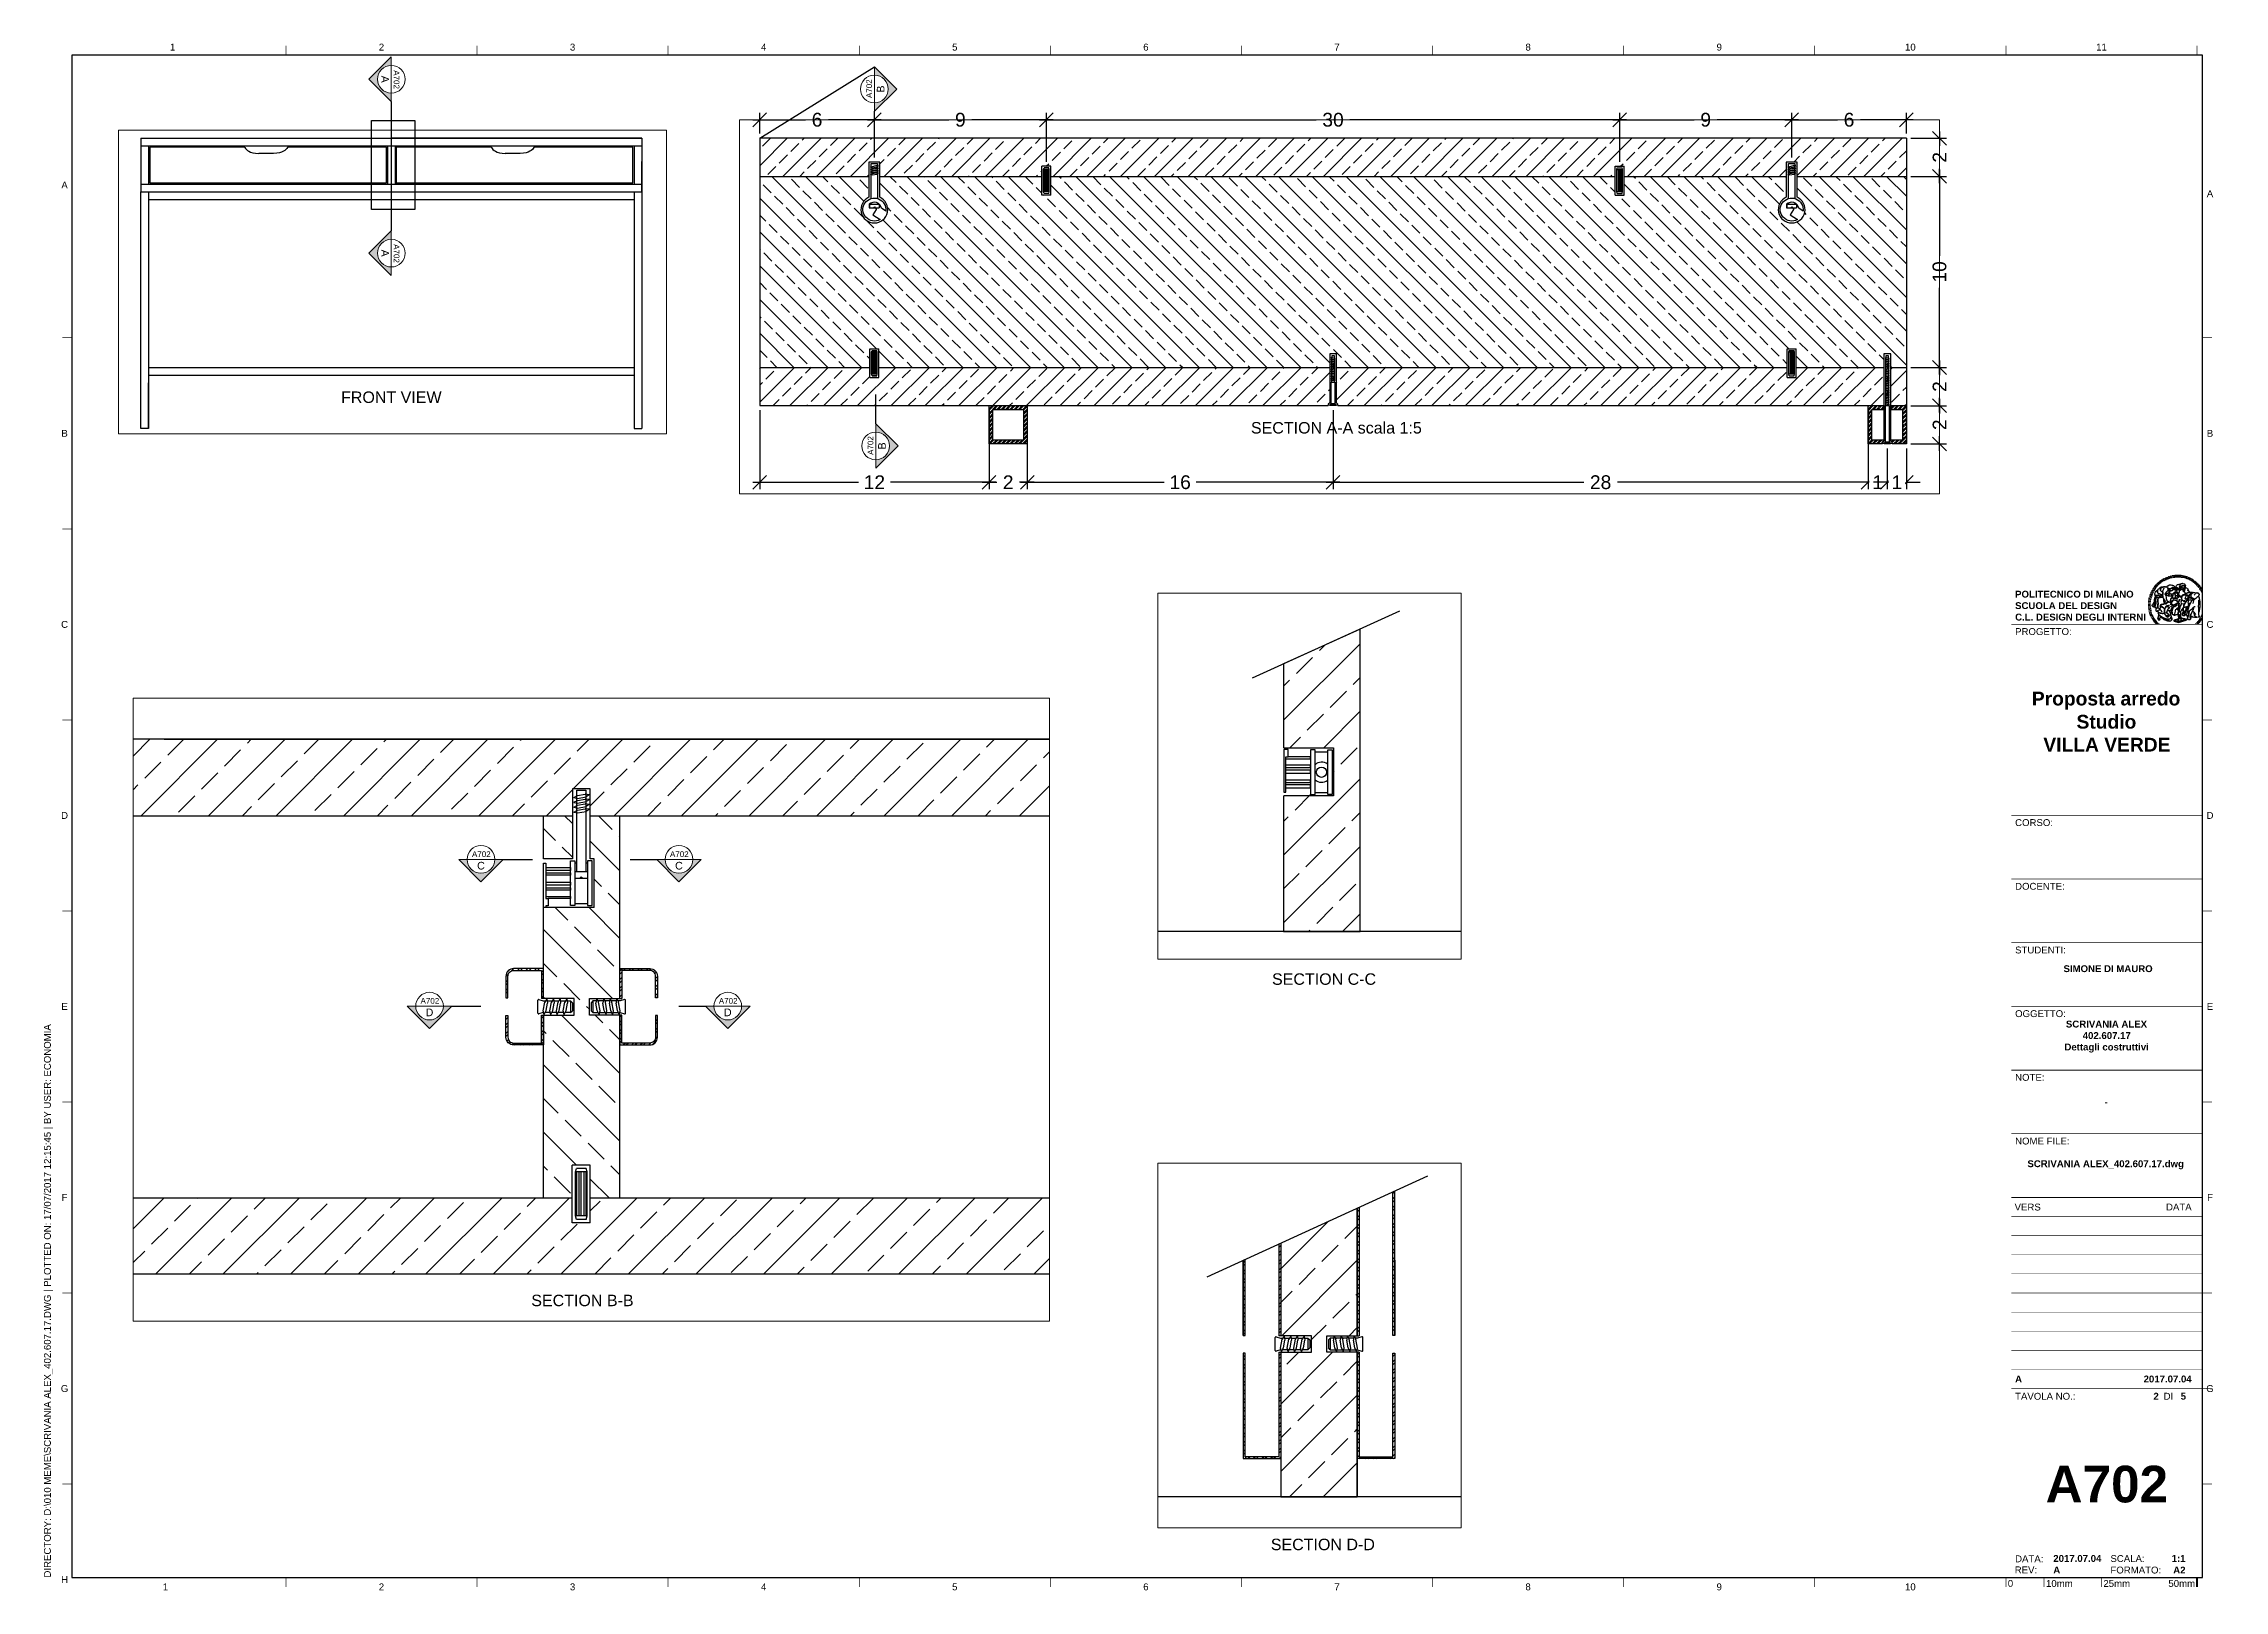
# Paper-space layout 'Layout2' of a CAD drawing. Header units: millimetres. Extents: x 18 to 588, y 7 to 411.
# The model-space entities are those that its viewports show. They can reach past a viewport. Long polylines and large blocks are cut down to what shows.
import ezdxf
from ezdxf.enums import TextEntityAlignment as Align

# ---------------------------------------------------------------- set-up
doc = ezdxf.new("R2010")
doc.units = ezdxf.units.MM
doc.set_wipeout_variables(frame=1)
doc.linetypes.add('PHANTOM2', pattern=[1.25, 0.625, -0.125, 0.125, -0.125, 0.125, -0.125])
doc.layers.get('DEFPOINTS').update_dxf_attribs({"color": 210})
for name, color, linetype, lineweight in [('A-ANNO-SYMB', 1, 'Continuous', 18), ('A-FURN', 8, 'Continuous', 18), ('G-ANNO-TEXT', 2, 'Continuous', 18)]:
    doc.layers.add(name, color=color, linetype=linetype, lineweight=lineweight)
for name, color, linetype in [('G-ANNO-LOGO', 1, 'Continuous'), ('G-ANNO-TTLB', 2, 'Continuous'), ('VV_D_2_CAMPITURE', 8, 'Continuous'), ('VV_D_2_QUOTE', 1, 'Continuous'), ('VV_D_2_STRUTTDETTAGLI', 5, 'Continuous'), ('VV_D_2_STRUTTPRINCIPALE', 3, 'Continuous'), ('VV_D_2_STRUTTSECONDARIA', 2, 'Continuous'), ('VV_D_2_VITI_DETTAGLI', 1, 'Continuous')]:
    doc.layers.add(name, color=color, linetype=linetype)
doc.layers.add('G-ANNO-NPLT', color=210, linetype='Continuous', lineweight=18, plot=False)
doc.layers.add('VV_D_2_VITI', color=2, linetype='Continuous', transparency=0.2)
doc.styles.add('ARIAL', font='arial.ttf')
doc.styles.add('ARIAL-BOLD', font='arialbd.ttf')
doc.styles.add('E-ARIAL', font='arial.ttf')
doc.styles.get("Standard").update_dxf_attribs({"font": 'arial.ttf'})
doc.dimstyles.new('TICK_36', dxfattribs={"dimtxt": 3.6, "dimasz": 3.6, "dimexe": 1.8, "dimexo": 1.2, "dimgap": 1.8, "dimtad": 0, "dimdec": 0, "dimzin": 0, "dimdsep": 46, "dimtxsty": 'ARIAL', "dimblk": 'OBLIQUE', "dimcen": 1.8, "dimdle": 1.8, "dimclrd": 256, "dimclrt": 256, "dimadec": 0, "dimazin": 0, "dimtfac": 1, "dimtdec": 0, "dimtmove": 1, "dimatfit": 3, "dimldrblk": 'OPEN90', "dimfxl": 1, "dimtfill": 1, "dimtolj": 1, "dimtzin": 0, "dimarcsym": 0})
pattern_1 = [(45, (0, 0), (-0.112253202, 0.112253202), []), (45, (0, 0.07938), (-0.112253202, 0.112253202), [])]

psp = doc.layouts.new('Layout2')

# ---------------------------------------------------------------- texts
at = {"layer": 'A-ANNO-SYMB', "linetype": 'PHANTOM2', "char_height": 3, "style": 'ARIAL'}
for s, insert, attachment_point in [('FRONT VIEW', (108.58, 320.36), 2), ('SECTION A-A scala 1:5', (355.83, 312.36), 2), ('SECTION C-C', (352.61, 168.08), 2), ('SECTION B-B', (158.58, 83.97), 2), ('SECTION D-D', (338.68, 20.11), 1)]:
    psp.add_mtext_dynamic_manual_height_columns(s, width=70.5459, gutter_width=2.5, heights=[0], dxfattribs=dict(at, insert=insert, attachment_point=attachment_point))
at = {"layer": 'G-ANNO-TEXT', "style": 'ARIAL'}
for s, p in [('1', (51.35, 410.49)), ('2', (106, 410.49)), ('3', (156, 410.49)), ('4', (206, 410.49)), ('5', (256, 410.49)), ('6', (306, 410.49)), ('7', (356, 410.49)), ('8', (406, 410.49)), ('9', (456, 410.49)), ('10', (506, 410.49)), ('11', (556, 410.49)), ('A', (23.09, 374.39)), ('A', (584.4, 372.12)), ('B', (23.09, 309.41)), ('B', (584.4, 309.41)), ('C', (23.09, 259.41)), ('D', (23.09, 209.41)), ('E', (23.09, 159.41)), ('F', (23.09, 109.41)), ('G', (23.09, 59.41)), ('H', (23.09, 9.41)), ('1', (49.49, 7.51)), ('2', (106, 7.51)), ('3', (156, 7.51)), ('4', (206, 7.51)), ('5', (256, 7.51)), ('6', (306, 7.51)), ('7', (356, 7.51)), ('8', (406, 7.51)), ('9', (456, 7.51)), ('10', (506, 7.51))]:
    psp.add_text(s, height=1.8, dxfattribs=at).set_placement(p, align=Align.MIDDLE_CENTER)
at = {"layer": 'G-ANNO-TEXT', "insert": (17.7, 9.95), "char_height": 1.8, "attachment_point": 1, "rotation": 90, "style": 'ARIAL'}
psp.add_mtext_dynamic_manual_height_columns('DIRECTORY: D:\\\\010 MEME\\\\SCRIVANIA ALEX_402.607.17.DWG | PLOTTED ON: 17/07/2017 12:15:45 | BY USER: ECONOMIA', width=3964.368, gutter_width=9, heights=[0], dxfattribs=at)

msp = doc.modelspace()

# ---------------------------------------------------------------- blocks, each defined once
blk = doc.blocks.new('logoPolimi')
for p, q in [((-1.58, 1.77), (-1.44, 1.61)), ((-1.49, 1.84), (-1.36, 1.68)), ((-1.41, 1.91), (-1.28, 1.74)), ((-1.32, 1.97), (-1.2, 1.8)), ((-1.22, 2.03), (-1.11, 1.85)), ((-1.13, 2.09), (-1.03, 1.9)), ((-1.03, 2.14), (-0.94, 1.95)), ((-0.93, 2.18), (-0.84, 1.99)), ((-0.83, 2.22), (-0.75, 2.03)), ((-0.72, 2.26), (-0.66, 2.06)), ((-0.61, 2.29), (-0.56, 2.09)), ((-0.51, 2.32), (-0.46, 2.11)), ((-0.4, 2.34), (-0.36, 2.13)), ((-0.29, 2.35), (-0.26, 2.14)), ((-0.18, 2.36), (-0.16, 2.15)), ((-0.07, 2.37), (-0.06, 2.16)), ((0.04, 2.37), (0.04, 2.16)), ((0.15, 2.36), (0.14, 2.16)), ((0.26, 2.36), (0.24, 2.15)), ((0.37, 2.34), (0.34, 2.13)), ((0.48, 2.32), (0.44, 2.12)), ((0.59, 2.3), (0.54, 2.09)), ((0.69, 2.27), (0.63, 2.07)), ((0.8, 2.23), (0.73, 2.03)), ((0.9, 2.19), (0.82, 2)), ((1, 2.15), (0.91, 1.96)), ((1.1, 2.1), (1, 1.91)), ((1.2, 2.04), (1.09, 1.86)), ((1.29, 1.99), (1.18, 1.81)), ((1.38, 1.92), (1.26, 1.75)), ((1.47, 1.86), (1.34, 1.69)), ((1.56, 1.79), (1.42, 1.63)), ((-2.37, 0.12), (-2.16, 0.11)), ((-2.37, 0.01), (-2.16, 0.01)), ((-2.36, 0.23), (-2.15, 0.21)), ((-2.35, 0.34), (-2.14, 0.31)), ((-2.33, 0.45), (-2.12, 0.41)), ((-2.3, 0.55), (-2.1, 0.51)), ((-2.28, 0.66), (-2.07, 0.6)), ((-2.24, 0.77), (-2.04, 0.7)), ((-2.2, 0.87), (-2.01, 0.79)), ((-2.16, 0.97), (-1.97, 0.89)), ((-2.11, 1.07), (-1.93, 0.98)), ((-2.06, 1.17), (-1.88, 1.07)), ((-2.01, 1.26), (-1.83, 1.15)), ((-1.94, 1.36), (-1.77, 1.24)), ((-1.88, 1.45), (-1.71, 1.32)), ((-1.84, 0.03), (-1.82, 0.35)), ((-1.81, 1.53), (-1.65, 1.4)), ((-1.74, 1.61), (-1.58, 1.47)), ((-1.73, 0.59), (-1.73, 0.59)), ((-1.73, 0.59), (-1.73, 0.59)), ((-1.66, 1.69), (-1.51, 1.54)), ((-1.65, 0.57), (-1.65, 0.57)), ((-1.59, 1.12), (-1.59, 1.12)), ((-1.51, 0.55), (-1.51, 0.55)), ((-1.51, 0.55), (-1.51, 0.55)), ((-1.31, 0.79), (-1.21, 0.75)), ((-1.21, 0.75), (-1.31, 0.79)), ((-1.21, 0.75), (-1.31, 0.79)), ((-1.21, 0.75), (-1.21, 0.75)), ((-1.21, 0.75), (-1.21, 0.75)), ((-1.19, 0.76), (-1.19, 0.76)), ((-1.19, 0.76), (-1.19, 0.76)), ((-1.17, 0.99), (-1.18, 0.99)), ((-1.18, 0.99), (-1.17, 0.99)), ((-1.16, 0.57), (-1.16, 0.57)), ((-1.16, 0.57), (-1.16, 0.57)), ((-1.1, 0.01), (-0.99, 0.06)), ((-0.99, 0.06), (-1.1, 0.01)), ((-0.99, 0.06), (-1.1, 0.01)), ((-0.99, 0.06), (-0.99, 0.06)), ((-0.99, 0.06), (-0.99, 0.06)), ((-0.97, 0.79), (-0.98, 0.79)), ((-0.89, 0.84), (-0.97, 0.79)), ((-0.97, 0.79), (-0.89, 0.84)), ((-0.96, 1.41), (-0.96, 1.41)), ((-0.96, 1.41), (-0.96, 1.41)), ((-0.89, 0.84), (-0.82, 0.87)), ((-0.82, 0.87), (-0.89, 0.84)), ((-0.89, 0.84), (-0.82, 0.87)), ((-0.88, 0.83), (-0.89, 0.84)), ((-0.85, 1.39), (-0.85, 1.39)), ((-0.85, 1.39), (-0.85, 1.39)), ((-0.84, 0.14), (-0.84, 0.14)), ((-0.77, 1.08), (-0.78, 1.08)), ((-0.78, 1.08), (-0.77, 1.08)), ((-0.61, 1.12), (-0.77, 1.08)), ((-0.77, 1.08), (-0.61, 1.12)), ((-0.77, 1.08), (-0.61, 1.12)), ((-0.75, 1.3), (-0.76, 1.29)), ((-0.76, 1.29), (-0.75, 1.3)), ((-0.65, 0.99), (-0.7, 0.96)), ((-0.69, 0.18), (-0.68, 0.18)), ((-0.66, 0.93), (-0.66, 0.93)), ((-0.66, 0.93), (-0.64, 0.93)), ((-0.66, 0.93), (-0.66, 0.93)), ((-0.66, 0.93), (-0.66, 0.93)), ((-0.63, 1.01), (-0.63, 1.01)), ((-0.63, 1.01), (-0.62, 1.01)), ((-0.63, 0.66), (-0.63, 0.66)), ((-0.6, 1.12), (-0.61, 1.12)), ((-0.61, 1.12), (-0.6, 1.12)), ((-0.61, 1.12), (-0.6, 1.12)), ((-0.61, 0.86), (-0.57, 0.85)), ((-0.57, 0.85), (-0.61, 0.86)), ((-0.61, 0.86), (-0.57, 0.85)), ((-0.53, 1.08), (-0.6, 1.12)), ((-0.6, 1.12), (-0.6, 1.11)), ((-0.6, 1.12), (-0.53, 1.08)), ((-0.57, 0.8), (-0.59, 0.8)), ((-0.57, 0.85), (-0.53, 0.84)), ((-0.57, 0.85), (-0.57, 0.85)), ((-0.57, 0.85), (-0.57, 0.85)), ((-0.57, 0.85), (-0.53, 0.84)), ((-0.56, 0.29), (-0.49, 0.48)), ((-0.56, 0.14), (-0.56, 0.29)), ((-0.5, 0.11), (-0.56, 0.14)), ((-0.53, 0.84), (-0.51, 0.84)), ((-0.53, 0.84), (-0.51, 0.84)), ((-0.53, 0.84), (-0.53, 0.84)), ((-0.51, 0.11), (-0.51, 0.11)), ((-0.51, 0.11), (-0.51, 0.11)), ((-0.34, 0.33), (-0.5, 0.11)), ((-0.49, 0.48), (-0.41, 0.55)), ((-0.42, 0.8), (-0.47, 0.79)), ((-0.42, 0.8), (-0.47, 0.79)), ((-0.47, 0.79), (-0.45, 0.76)), ((-0.47, 0.79), (-0.45, 0.76)), ((-0.45, 1.14), (-0.42, 1.11)), ((-0.42, 1.26), (-0.36, 1.22)), ((-0.41, 0.55), (-0.34, 0.49)), ((-0.4, 1.37), (-0.38, 1.38)), ((-0.39, 1.37), (-0.4, 1.37)), ((-0.35, 1.33), (-0.4, 1.37)), ((-0.39, 1.24), (-0.4, 1.23)), ((-0.38, 1.14), (-0.38, 1.14)), ((-0.34, 0.49), (-0.09, 0.48)), ((-0.16, 0.32), (-0.34, 0.33)), ((-0.14, 0.32), (-0.31, 0.34)), ((-0.28, 1.3), (-0.29, 1.3)), ((-0.28, 1.3), (-0.28, 1.3)), ((-0.16, 1.24), (-0.16, 1.25)), ((-0.16, 1.25), (-0.16, 1.25)), ((-0.16, 0.49), (-0.14, 0.64)), ((-0.06, 0.27), (-0.16, 0.32)), ((-0.1, 0.88), (-0.09, 0.87)), ((-0.08, 1.37), (-0.08, 1.38)), ((-0.08, 1.23), (-0.05, 1.21)), ((-0.05, 1.21), (-0.08, 1.23)), ((-0.08, 1.23), (-0.05, 1.21)), ((-0.03, 0.26), (-0.06, 0.27)), ((-0.05, 1.21), (-0.04, 1.21)), ((-0.04, 1.21), (-0.05, 1.21)), ((-0.04, 1.21), (-0.04, 1.21)), ((-0.04, 1.21), (-0.04, 1.21)), ((-0.04, 0.48), (-0.03, 0.26)), ((0.03, 1.15), (0.03, 1.15)), ((0.03, 0.66), (0.03, 0.67)), ((0.07, 0.58), (0.07, 0.57)), ((0.1, 1.18), (0.1, 1.18)), ((0.1, 0.84), (0.1, 0.84)), ((0.13, 1.32), (0.17, 1.19)), ((0.14, 0.71), (0.34, 0.65)), ((0.31, 0.56), (0.17, 0.63)), ((0.27, 1.61), (0.27, 1.61)), ((0.27, 1.61), (0.27, 1.61)), ((0.27, 1.61), (0.27, 1.61)), ((0.29, 1.29), (0.29, 1.29)), ((0.29, 1.29), (0.29, 1.29)), ((0.29, 1.29), (0.29, 1.29)), ((0.29, 1.29), (0.29, 1.29)), ((0.33, 0.49), (0.34, 0.49)), ((0.33, 0.03), (0.35, 0.03)), ((0.33, 0.03), (0.35, 0.03)), ((0.34, 0.65), (0.34, 0.64)), ((0.35, 0.03), (0.57, 0.06)), ((0.35, 0.03), (0.57, 0.06)), ((0.35, 0.03), (0.35, 0.03)), ((0.35, 0.03), (0.35, 0.03)), ((0.38, 1.36), (0.37, 1.35)), ((0.38, 0.34), (0.37, 0.34)), ((0.38, 0.34), (0.38, 0.34)), ((0.43, 0.67), (0.39, 0.64)), ((0.49, 1.05), (0.51, 1.13)), ((0.51, 1.13), (0.49, 1.05)), ((0.49, 1.05), (0.51, 1.13)), ((0.51, 1.31), (0.5, 1.29)), ((0.51, 1.13), (0.52, 1.23)), ((0.52, 1.23), (0.51, 1.23)), ((0.51, 1.23), (0.52, 1.23)), ((0.52, 1.23), (0.51, 1.13)), ((0.51, 1.13), (0.52, 1.23)), ((0.52, 1.24), (0.6, 1.37)), ((0.52, 1.23), (0.6, 1.36)), ((0.6, 1.36), (0.52, 1.23)), ((0.52, 1.23), (0.52, 1.23)), ((0.52, 1.23), (0.52, 1.24)), ((0.52, 1.23), (0.52, 1.23)), ((0.55, 1.07), (0.53, 1.06)), ((0.53, 1.04), (0.53, 1.06)), ((0.53, 1.05), (0.53, 1.04)), ((0.54, 0.3), (0.63, 0.32)), ((0.54, -0.08), (0.61, 0.06)), ((0.61, 0.06), (0.54, -0.08)), ((0.54, -0.08), (0.61, 0.06)), ((0.56, 0.19), (0.59, 0.21)), ((0.57, 1.07), (0.57, 1.07)), ((0.57, 1.07), (0.57, 1.07)), ((0.57, 1.07), (0.57, 1.07)), ((0.57, 1.07), (0.57, 1.07)), ((0.57, 1.07), (0.57, 1.07)), ((0.57, 1.07), (0.57, 1.07)), ((0.57, 1.07), (0.57, 1.07)), ((0.58, 0.3), (0.59, 0.29)), ((0.59, 0.78), (0.59, 0.79)), ((0.59, 0.79), (0.59, 0.79)), ((0.59, 0.79), (0.59, 0.79)), ((0.59, 0.79), (0.59, 0.78)), ((0.61, 0.06), (0.6, 0.07)), ((0.6, 0.07), (0.61, 0.06)), ((0.61, 0.06), (0.61, 0.07)), ((0.62, 0.21), (0.65, 0.22)), ((0.64, 1.37), (0.65, 1.37)), ((0.69, 0.86), (0.68, 0.86)), ((0.68, 0.86), (0.69, 0.86)), ((0.68, 0.76), (0.68, 0.76)), ((0.76, 0.26), (0.76, 0.26)), ((0.82, 0.35), (0.84, 0.36)), ((0.82, 0.35), (0.82, 0.35)), ((0.84, 0.36), (0.84, 0.37)), ((0.85, 0.34), (1.05, 0.35)), ((0.93, 1.05), (0.93, 1.05)), ((0.93, 1.05), (0.93, 1.05)), ((0.93, 1.05), (0.93, 1.04)), ((0.93, 1.05), (0.93, 1.05)), ((0.97, 0.66), (0.96, 0.66)), ((1.01, 0.97), (0.98, 0.96)), ((1.17, 0.96), (1.17, 0.95)), ((1.17, 0.95), (1.17, 0.95)), ((1.34, 0.37), (1.26, 0.04)), ((1.27, 0.37), (1.27, 0.38)), ((1.28, 0.95), (1.28, 0.95)), ((1.37, 0.73), (1.46, 0.81)), ((1.41, 0.4), (1.41, 0.41)), ((1.64, 1.71), (1.49, 1.56)), ((1.49, 0.9), (1.57, 0.92)), ((1.72, 1.63), (1.56, 1.49)), ((1.67, 0.6), (1.57, 0.53)), ((1.79, 1.55), (1.63, 1.41)), ((1.86, 1.47), (1.7, 1.34)), ((1.93, 1.38), (1.76, 1.26)), ((1.99, 1.29), (1.81, 1.17)), ((2.05, 1.19), (1.87, 1.09)), ((2.1, 1.1), (1.92, 1)), ((2.15, 1), (1.96, 0.91)), ((2.19, 0.9), (2, 0.82)), ((2.23, 0.79), (2.04, 0.72)), ((2.27, 0.69), (2.07, 0.63)), ((2.3, 0.58), (2.09, 0.53)), ((2.32, 0.47), (2.12, 0.43)), ((2.34, 0.37), (2.13, 0.33)), ((2.36, 0.26), (2.15, 0.23)), ((2.37, 0.15), (2.16, 0.13)), ((2.37, 0.04), (2.16, 0.03)), ((-2.37, -0.1), (-2.16, -0.09)), ((-2.36, -0.21), (-2.15, -0.19)), ((-2.35, -0.32), (-2.14, -0.29)), ((-2.33, -0.43), (-2.12, -0.39)), ((-2.31, -0.54), (-2.1, -0.49)), ((-2.28, -0.65), (-2.08, -0.59)), ((-2.25, -0.75), (-2.05, -0.69)), ((-2.21, -0.86), (-2.02, -0.78)), ((-2.17, -0.96), (-1.98, -0.87)), ((-2.12, -1.06), (-1.93, -0.96)), ((-2.07, -1.16), (-1.89, -1.05)), ((-2.04, -0.15), (-1.97, -0.2)), ((-2.01, -1.25), (-1.84, -1.14)), ((-1.95, -1.34), (-1.78, -1.22)), ((-1.89, -1.43), (-1.72, -1.31)), ((-1.82, -1.52), (-1.66, -1.38)), ((-1.75, -1.6), (-1.59, -1.46)), ((-1.67, -1.68), (-1.52, -1.53)), ((-1.58, -0.12), (-1.6, -0.18)), ((-1.6, -0.18), (-1.58, -0.28)), ((-1.57, -0.54), (-1.59, -0.54)), ((-1.59, -0.54), (-1.59, -0.54)), ((-1.59, -1.76), (-1.45, -1.6)), ((-1.56, -0.32), (-1.56, -0.31)), ((-1.56, -0.31), (-1.56, -0.31)), ((-1.53, -0.65), (-1.53, -0.65)), ((-1.53, -0.65), (-1.53, -0.65)), ((-1.51, -1.83), (-1.37, -1.67)), ((-1.48, -0.86), (-1.48, -0.85)), ((-1.42, -0.37), (-1.42, -0.37)), ((-1.42, -1.9), (-1.29, -1.73)), ((-1.38, -0.46), (-1.38, -0.46)), ((-1.31, -0.24), (-1.31, -0.23)), ((-1.31, -0.23), (-1.31, -0.24)), ((-1.23, -0.19), (-1.23, -0.19)), ((-1.23, -0.19), (-1.23, -0.19)), ((-1.23, -0.19), (-1.23, -0.19)), ((-1.23, -0.19), (-1.23, -0.19)), ((-1.01, -0.39), (-1.02, -0.39)), ((-1.02, -0.39), (-1.01, -0.39)), ((-1.02, -0.7), (-1.02, -0.7)), ((-1.02, -0.7), (-1.02, -0.7)), ((-1.02, -0.7), (-1.02, -0.7)), ((-0.79, -0.51), (-0.83, -0.58)), ((-0.83, -0.58), (-0.79, -0.51)), ((-0.83, -0.58), (-0.79, -0.51)), ((-0.78, -1.05), (-0.83, -0.94)), ((-0.83, -0.94), (-0.78, -1.05)), ((-0.83, -0.94), (-0.83, -0.94)), ((-0.83, -0.94), (-0.78, -1.05)), ((-0.82, -1.23), (-0.82, -1.23)), ((-0.82, -1.23), (-0.77, -1.23)), ((-0.77, -1.23), (-0.82, -1.23)), ((-0.82, -1.23), (-0.82, -1.23)), ((-0.77, -1.23), (-0.82, -1.23)), ((-0.75, -0.96), (-0.8, -0.89)), ((-0.8, -0.89), (-0.79, -0.92)), ((-0.79, -0.92), (-0.8, -0.89)), ((-0.8, -0.89), (-0.75, -0.96)), ((-0.79, -0.92), (-0.8, -0.89)), ((-0.8, -0.89), (-0.8, -0.89)), ((-0.8, -0.89), (-0.75, -0.96)), ((-0.79, -0.92), (-0.78, -0.95)), ((-0.78, -0.95), (-0.79, -0.92)), ((-0.78, -0.95), (-0.79, -0.92)), ((-0.77, -0.49), (-0.78, -0.48)), ((-0.78, -0.48), (-0.77, -0.49)), ((-0.78, -0.95), (-0.76, -1)), ((-0.76, -1), (-0.78, -0.95)), ((-0.76, -1), (-0.78, -0.95)), ((-0.71, -0.89), (-0.75, -0.87)), ((-0.75, -0.87), (-0.71, -0.89)), ((-0.75, -0.87), (-0.71, -0.89)), ((-0.72, -1.01), (-0.75, -0.96)), ((-0.75, -0.96), (-0.72, -1.01)), ((-0.75, -0.96), (-0.72, -1.01)), ((-0.64, -0.93), (-0.71, -0.89)), ((-0.71, -0.89), (-0.64, -0.93)), ((-0.71, -0.89), (-0.64, -0.93)), ((-0.66, -0.53), (-0.66, -0.53)), ((-0.66, -0.53), (-0.66, -0.53)), ((-0.66, -0.53), (-0.66, -0.53)), ((-0.39, -0.81), (-0.51, -0.69)), ((-0.51, -1.04), (-0.5, -1.04)), ((-0.48, -0.42), (-0.48, -0.42)), ((-0.48, -0.42), (-0.48, -0.42)), ((-0.48, -0.42), (-0.48, -0.42)), ((-0.41, -0.51), (-0.41, -0.51)), ((-0.38, -0.05), (-0.39, -0.12)), ((-0.39, -0.12), (-0.37, -0.1)), ((-0.35, -0.14), (-0.37, -0.08)), ((-0.37, -0.09), (-0.37, -0.09)), ((-0.33, -0.12), (-0.35, -0.14)), ((-0.32, -0.14), (-0.35, -0.14)), ((-0.35, -0.18), (-0.34, -0.22)), ((-0.34, -0.08), (-0.29, -0.16)), ((-0.34, -0.22), (-0.34, -0.22)), ((-0.27, -0.17), (-0.32, -0.14)), ((-0.25, -0.91), (-0.26, -0.9)), ((-0.26, -1.29), (0.1, -1.2)), ((0.1, -1.2), (-0.26, -1.29)), ((0.08, -1.4), (-0.26, -1.29)), ((-0.26, -1.29), (0.08, -1.4)), ((-0.26, -1.38), (-0.26, -1.29)), ((-0.26, -1.29), (-0.26, -1.29)), ((-0.26, -1.29), (-0.26, -1.38)), ((-0.26, -1.29), (0.08, -1.4)), ((-0.26, -1.29), (-0.26, -1.29)), ((0.08, -1.49), (-0.26, -1.38)), ((-0.26, -1.38), (0.09, -1.49)), ((-0.14, -0.15), (-0.16, -0.13)), ((-0.11, -0.04), (-0.12, -0.05)), ((-0.04, -0.41), (-0.01, -0.44)), ((-0.01, -0.44), (-0.04, -0.41)), ((-0.04, -0.41), (-0.01, -0.44)), ((0.07, -0.84), (0.07, -0.84)), ((0.07, -0.84), (0.07, -0.84)), ((0.1, -1.2), (0.08, -1.32)), ((0.08, -1.32), (0.13, -1.2)), ((0.08, -1.4), (0.72, -1.22)), ((0.72, -1.22), (0.08, -1.4)), ((0.08, -1.4), (0.72, -1.22)), ((0.72, -1.31), (0.08, -1.49)), ((0.08, -1.44), (0.08, -1.4)), ((0.08, -1.4), (0.08, -1.44)), ((0.08, -1.4), (0.08, -1.49)), ((0.08, -1.49), (0.08, -1.44)), ((0.08, -1.44), (0.08, -1.44)), ((0.08, -1.44), (0.08, -1.45)), ((0.08, -1.45), (0.08, -1.46)), ((0.08, -1.46), (0.08, -1.49)), ((0.1, -1.01), (0.09, -0.86)), ((0.1, -1.01), (0.09, -0.86)), ((0.09, -1.49), (0.72, -1.31)), ((0.1, -1.2), (0.12, -1.04)), ((0.12, -1.04), (0.1, -1.2)), ((0.13, -1.2), (0.1, -1.2)), ((0.1, -1.2), (0.13, -1.2)), ((0.13, -1.2), (0.1, -1.2)), ((0.1, -1.2), (0.1, -1.2)), ((0.11, -0.44), (0.11, -0.44)), ((0.11, -0.44), (0.11, -0.44)), ((0.12, -0.21), (0.12, -0.21)), ((0.12, -0.21), (0.12, -0.21)), ((0.12, -0.21), (0.12, -0.21)), ((0.12, -0.21), (0.12, -0.21)), ((0.12, -0.21), (0.12, -0.21)), ((0.12, -0.21), (0.12, -0.21)), ((0.12, -0.21), (0.12, -0.21)), ((0.12, -0.21), (0.12, -0.21)), ((0.12, -0.21), (0.12, -0.21)), ((0.12, -0.21), (0.12, -0.21)), ((0.12, -0.21), (0.12, -0.21)), ((0.12, -0.21), (0.12, -0.21)), ((0.12, -0.21), (0.12, -0.21)), ((0.12, -0.56), (0.14, -0.53)), ((0.14, -0.53), (0.12, -0.56)), ((0.12, -0.56), (0.14, -0.53)), ((0.12, -1.04), (0.12, -1.04)), ((0.12, -1.04), (0.12, -1.04)), ((0.12, -1.04), (0.12, -1.04)), ((0.21, -0.99), (0.13, -1.2)), ((0.13, -1.2), (0.21, -0.99)), ((0.36, -1.14), (0.13, -1.2)), ((0.13, -1.2), (0.26, -1.17)), ((0.14, -0.53), (0.16, -0.49)), ((0.16, -0.49), (0.14, -0.53)), ((0.14, -0.53), (0.16, -0.49)), ((0.16, -0.49), (0.16, -0.49)), ((0.16, -0.49), (0.16, -0.49)), ((0.28, -1.19), (0.21, -0.99)), ((0.21, -0.99), (0.31, -1.27)), ((0.24, -0.17), (0.24, -0.16)), ((0.24, -0.16), (0.24, -0.17)), ((0.25, -0.84), (0.25, -0.88)), ((0.25, -0.88), (0.25, -0.84)), ((0.25, -0.88), (0.25, -0.84)), ((0.25, -0.88), (0.29, -1.17)), ((0.26, -0.88), (0.25, -0.88)), ((0.31, -1.27), (0.25, -0.88)), ((0.26, -1.17), (0.28, -1.16)), ((0.28, -1.16), (0.36, -1.14)), ((0.29, -1.17), (0.28, -1.19)), ((0.36, -1.14), (0.72, -1.22)), ((0.72, -1.22), (0.36, -1.14)), ((0.49, -0.31), (0.49, -0.31)), ((0.49, -0.31), (0.49, -0.31)), ((0.5, -0.27), (0.5, -0.27)), ((0.51, -0.27), (0.51, -0.27)), ((0.72, -0.81), (0.75, -0.89)), ((0.72, -1.22), (0.72, -1.31)), ((0.72, -1.31), (0.72, -1.22)), ((0.74, -0.23), (0.74, -0.23)), ((0.74, -0.23), (0.75, -0.24)), ((0.75, -0.23), (0.75, -0.23)), ((0.86, -0.25), (0.82, -0.34)), ((0.87, -0.22), (0.86, -0.23)), ((0.87, -0.22), (0.86, -0.25)), ((0.96, -0.58), (0.96, -0.57)), ((1.05, -1.05), (1.04, -1.05)), ((1.37, -1.93), (1.25, -1.76)), ((1.31, -0.27), (1.3, -0.26)), ((1.3, -0.26), (1.3, -0.26)), ((1.3, -0.26), (1.3, -0.26)), ((1.3, -0.26), (1.31, -0.27)), ((1.3, -0.26), (1.3, -0.26)), ((1.46, -1.87), (1.33, -1.7)), ((1.54, -1.8), (1.41, -1.64)), ((1.63, -1.72), (1.48, -1.57)), ((1.71, -1.65), (1.55, -1.5)), ((1.78, -1.57), (1.62, -1.43)), ((1.85, -1.48), (1.69, -1.35)), ((1.92, -1.39), (1.75, -1.27)), ((1.98, -1.3), (1.81, -1.19)), ((2.04, -1.21), (1.86, -1.1)), ((2.09, -1.11), (1.91, -1.01)), ((2.14, -1.01), (1.95, -0.92)), ((2.19, -0.91), (1.99, -0.83)), ((2.23, -0.81), (2.03, -0.74)), ((2.26, -0.7), (2.06, -0.64)), ((2.29, -0.6), (2.09, -0.55)), ((2.32, -0.49), (2.11, -0.45)), ((2.34, -0.38), (2.13, -0.35)), ((2.35, -0.27), (2.15, -0.25)), ((2.37, -0.08), (2.16, -0.07)), ((2.36, -0.16), (2.16, -0.15)), ((-1.33, -1.96), (-1.21, -1.79)), ((-1.24, -2.02), (-1.13, -1.84)), ((-1.14, -2.08), (-1.04, -1.89)), ((-1.04, -2.13), (-0.95, -1.94)), ((-0.94, -2.18), (-0.86, -1.98)), ((-0.84, -2.22), (-0.77, -2.02)), ((-0.74, -2.25), (-0.67, -2.05)), ((-0.63, -2.29), (-0.57, -2.08)), ((-0.52, -2.31), (-0.48, -2.11)), ((-0.42, -2.33), (-0.38, -2.13)), ((-0.31, -2.35), (-0.28, -2.14)), ((-0.2, -2.36), (-0.18, -2.15)), ((-0.09, -2.37), (-0.08, -2.16)), ((0.03, -2.37), (0.02, -2.16)), ((0.14, -2.37), (0.12, -2.16)), ((0.25, -2.36), (0.22, -2.15)), ((0.35, -2.34), (0.32, -2.14)), ((0.46, -2.32), (0.42, -2.12)), ((0.57, -2.3), (0.52, -2.1)), ((0.68, -2.27), (0.62, -2.07)), ((0.78, -2.24), (0.71, -2.04)), ((0.89, -2.2), (0.81, -2)), ((0.99, -2.15), (0.9, -1.96)), ((1.09, -2.11), (0.99, -1.92)), ((1.19, -2.05), (1.08, -1.87)), ((1.28, -2), (1.17, -1.82))]:
    blk.add_line(p, q)
for points in [[(-1.9, 0.12), (-1.94, 0.02), (-2.05, -0.09), (-2.05, -0.09)], [(-1.86, 0.38), (-1.86, 0.38), (-1.87, 0.19), (-1.9, 0.12)], [(-1.76, 0.6), (-1.76, 0.6), (-1.84, 0.57), (-1.86, 0.38)], [(-1.86, -0.04), (-1.84, 0.02), (-1.84, 0.03), (-1.84, 0.03)], [(-1.82, 0.78), (-1.83, 0.8), (-1.85, 0.86), (-1.83, 0.88)], [(-1.82, 0.78), (-1.83, 0.8), (-1.85, 0.86), (-1.83, 0.88)], [(-1.83, 0.88), (-1.81, 0.9), (-1.76, 0.96), (-1.76, 0.96)], [(-1.83, 0.88), (-1.81, 0.9), (-1.76, 0.96), (-1.76, 0.96)], [(-1.76, 0.6), (-1.83, 0.7), (-1.78, 0.74), (-1.78, 0.74)], [(-1.78, 0.74), (-1.79, 0.74), (-1.83, 0.7), (-1.76, 0.6)], [(-1.78, 0.74), (-1.8, 0.76), (-1.81, 0.78), (-1.82, 0.78)], [(-1.78, 0.74), (-1.8, 0.76), (-1.81, 0.78), (-1.82, 0.78)], [(-1.82, 0.35), (-1.81, 0.5), (-1.73, 0.59), (-1.73, 0.59)], [(-1.82, -0.19), (-1.73, -0.07), (-1.75, 0.14), (-1.75, 0.3)], [(-1.75, 0.33), (-1.75, 0.17), (-1.73, -0.05), (-1.8, -0.17)], [(-1.78, 0.74), (-1.75, 0.72), (-1.72, 0.69), (-1.68, 0.7)], [(-1.68, 0.7), (-1.72, 0.69), (-1.75, 0.72), (-1.78, 0.74)], [(-1.68, 0.7), (-1.72, 0.69), (-1.75, 0.72), (-1.78, 0.74)], [(-1.78, 0.74), (-1.78, 0.74), (-1.78, 0.74), (-1.78, 0.74)], [(-1.76, 0.96), (-1.68, 1.1), (-1.59, 1.12), (-1.59, 1.12)], [(-1.76, 0.96), (-1.68, 1.1), (-1.6, 1.12), (-1.6, 1.12)], [(-1.73, 0.59), (-1.74, 0.59), (-1.75, 0.6), (-1.76, 0.6)], [(-1.73, 0.59), (-1.74, 0.59), (-1.75, 0.6), (-1.76, 0.6)], [(-1.75, 0.3), (-1.76, 0.47), (-1.65, 0.57), (-1.65, 0.57)], [(-1.65, 0.57), (-1.65, 0.57), (-1.76, 0.5), (-1.75, 0.33)], [(-1.65, 0.57), (-1.68, 0.58), (-1.7, 0.58), (-1.73, 0.59)], [(-1.65, 0.57), (-1.68, 0.58), (-1.7, 0.58), (-1.73, 0.59)], [(-1.5, 0.71), (-1.53, 0.74), (-1.61, 0.71), (-1.68, 0.7)], [(-1.68, 0.7), (-1.61, 0.71), (-1.53, 0.73), (-1.5, 0.71)], [(-1.5, 0.71), (-1.53, 0.73), (-1.61, 0.71), (-1.68, 0.7)], [(-1.51, 0.55), (-1.56, 0.56), (-1.61, 0.56), (-1.65, 0.57)], [(-1.65, 0.57), (-1.61, 0.56), (-1.56, 0.56), (-1.51, 0.55)], [(-1.51, 0.55), (-1.56, 0.56), (-1.61, 0.56), (-1.65, 0.57)], [(-1.59, 1.12), (-1.6, 1.06), (-1.61, 0.99), (-1.61, 0.97)], [(-1.61, 0.97), (-1.61, 0.99), (-1.6, 1.06), (-1.59, 1.12)], [(-1.61, 0.97), (-1.61, 0.99), (-1.6, 1.06), (-1.59, 1.12)], [(-1.61, 0.97), (-1.61, 0.95), (-1.56, 0.88), (-1.54, 0.87)], [(-1.54, 0.87), (-1.56, 0.88), (-1.61, 0.95), (-1.61, 0.97)], [(-1.54, 0.87), (-1.56, 0.88), (-1.61, 0.96), (-1.61, 0.97)], [(-1.59, 1.12), (-1.59, 1.13), (-1.59, 1.15), (-1.58, 1.16)], [(-1.59, 1.12), (-1.59, 1.13), (-1.59, 1.15), (-1.58, 1.16)], [(-1.58, 1.16), (-1.57, 1.21), (-1.52, 1.23), (-1.49, 1.25)], [(-1.58, 1.16), (-1.57, 1.21), (-1.52, 1.23), (-1.49, 1.25)], [(-1.58, 0.36), (-1.58, 0.48), (-1.51, 0.55), (-1.51, 0.55)], [(-1.51, 0.55), (-1.51, 0.55), (-1.58, 0.48), (-1.58, 0.36)], [(-1.51, 0.55), (-1.51, 0.55), (-1.58, 0.48), (-1.58, 0.36)], [(-1.55, 0.04), (-1.55, 0.08), (-1.58, 0.25), (-1.58, 0.36)], [(-1.58, 0.36), (-1.58, 0.25), (-1.55, 0.08), (-1.55, 0.04)], [(-1.58, 0.36), (-1.58, 0.25), (-1.55, 0.08), (-1.55, 0.04)], [(-1.58, -0.12), (-1.57, -0.06), (-1.55, 0.02), (-1.55, 0.04)], [(-1.55, 0.04), (-1.55, 0.02), (-1.57, -0.06), (-1.58, -0.12)], [(-1.55, 0.04), (-1.55, 0.02), (-1.56, -0.04), (-1.57, -0.1)], [(-1.54, 0.87), (-1.52, 0.85), (-1.47, 0.83), (-1.44, 0.83)], [(-1.44, 0.83), (-1.47, 0.83), (-1.52, 0.85), (-1.54, 0.87)], [(-1.45, 0.83), (-1.47, 0.83), (-1.52, 0.85), (-1.54, 0.87)], [(-1.51, 0.55), (-1.33, 0.54), (-1.16, 0.57), (-1.16, 0.57)], [(-1.16, 0.57), (-1.16, 0.57), (-1.33, 0.54), (-1.51, 0.55)], [(-1.16, 0.57), (-1.16, 0.57), (-1.33, 0.54), (-1.51, 0.55)], [(-1.5, 0.71), (-1.46, 0.68), (-1.4, 0.62), (-1.33, 0.66)], [(-1.33, 0.66), (-1.4, 0.62), (-1.46, 0.68), (-1.5, 0.71)], [(-1.33, 0.66), (-1.4, 0.62), (-1.46, 0.68), (-1.5, 0.71)], [(-1.49, 1.25), (-1.46, 1.26), (-1.42, 1.33), (-1.39, 1.36)], [(-1.49, 1.25), (-1.46, 1.27), (-1.43, 1.34), (-1.39, 1.36)], [(-1.31, 0.79), (-1.33, 0.79), (-1.42, 0.83), (-1.45, 0.83)], [(-1.44, 0.83), (-1.42, 0.83), (-1.33, 0.79), (-1.31, 0.79)], [(-1.31, 0.79), (-1.33, 0.79), (-1.42, 0.83), (-1.44, 0.83)], [(-1.35, 1.1), (-1.4, 1.17), (-1.36, 1.23), (-1.29, 1.31)], [(-1.29, 1.31), (-1.36, 1.23), (-1.4, 1.17), (-1.35, 1.1)], [(-1.35, 1.1), (-1.4, 1.17), (-1.36, 1.23), (-1.29, 1.31)], [(-1.39, 1.36), (-1.35, 1.38), (-1.26, 1.4), (-1.19, 1.41)], [(-1.39, 1.36), (-1.35, 1.38), (-1.26, 1.4), (-1.19, 1.41)], [(-1.18, 0.99), (-1.24, 0.97), (-1.3, 1.03), (-1.35, 1.1)], [(-1.35, 1.1), (-1.3, 1.03), (-1.24, 0.97), (-1.18, 0.99)], [(-1.18, 1), (-1.24, 0.97), (-1.3, 1.03), (-1.35, 1.1)], [(-1.33, 0.66), (-1.28, 0.7), (-1.23, 0.73), (-1.21, 0.75)], [(-1.21, 0.75), (-1.23, 0.73), (-1.28, 0.7), (-1.33, 0.66)], [(-1.21, 0.75), (-1.23, 0.73), (-1.28, 0.7), (-1.33, 0.66)], [(-1.29, 1.31), (-1.22, 1.39), (-1.01, 1.41), (-0.96, 1.41)], [(-0.96, 1.41), (-1.01, 1.41), (-1.22, 1.39), (-1.29, 1.31)], [(-1.29, 1.31), (-1.22, 1.39), (-1.01, 1.41), (-0.96, 1.41)], [(-1.24, -0.02), (-1.21, -0.01), (-1.1, 0.01), (-1.1, 0.01)], [(-1.1, 0.01), (-1.1, 0.01), (-1.21, -0.01), (-1.24, -0.02)], [(-1.1, 0.01), (-1.1, 0.01), (-1.21, -0.01), (-1.24, -0.02)], [(-1.21, 0.75), (-1.2, 0.75), (-1.19, 0.76), (-1.19, 0.76)], [(-1.19, 0.76), (-1.19, 0.76), (-1.2, 0.75), (-1.21, 0.75)], [(-1.19, 0.76), (-1.19, 0.76), (-1.2, 0.76), (-1.21, 0.75)], [(-1.19, 1.41), (-1.11, 1.43), (-0.97, 1.41), (-0.97, 1.41)], [(-1.19, 1.41), (-1.12, 1.43), (-0.98, 1.41), (-0.98, 1.41)], [(-1.19, 0.76), (-1.19, 0.77), (-1.18, 0.78), (-1.18, 0.79)], [(-1.18, 0.79), (-1.18, 0.78), (-1.19, 0.77), (-1.19, 0.76)], [(-1.19, 0.76), (-1.19, 0.77), (-1.19, 0.78), (-1.18, 0.79)], [(-1.18, 0.68), (-1.18, 0.68), (-1.19, 0.71), (-1.19, 0.76)], [(-1.19, 0.76), (-1.19, 0.71), (-1.18, 0.68), (-1.18, 0.68)], [(-1.18, 0.68), (-1.18, 0.68), (-1.19, 0.71), (-1.19, 0.76)], [(-1.18, 0.97), (-1.18, 0.97), (-1.18, 0.98), (-1.17, 0.99)], [(-1.17, 0.99), (-1.18, 0.98), (-1.18, 0.97), (-1.18, 0.97)], [(-1.18, 0.97), (-1.18, 0.97), (-1.18, 0.98), (-1.17, 0.99)], [(-1.18, 0.79), (-1.17, 0.86), (-1.18, 0.95), (-1.18, 0.97)], [(-1.18, 0.97), (-1.18, 0.95), (-1.17, 0.86), (-1.18, 0.79)], [(-1.18, 0.79), (-1.17, 0.86), (-1.18, 0.95), (-1.18, 0.97)], [(-1.16, 0.57), (-1.17, 0.6), (-1.18, 0.64), (-1.18, 0.68)], [(-1.18, 0.68), (-1.18, 0.64), (-1.17, 0.6), (-1.16, 0.57)], [(-1.16, 0.57), (-1.17, 0.6), (-1.18, 0.64), (-1.18, 0.68)], [(-1.17, 0.99), (-1.17, 1.03), (-1.16, 1.09), (-1.14, 1.13)], [(-1.09, 0.42), (-1.1, 0.44), (-1.14, 0.48), (-1.16, 0.57)], [(-1.16, 0.57), (-1.14, 0.48), (-1.1, 0.44), (-1.09, 0.42)], [(-1.09, 0.42), (-1.1, 0.44), (-1.14, 0.48), (-1.16, 0.57)], [(-1.14, 1.13), (-1.12, 1.18), (-1.05, 1.31), (-1.05, 1.31)], [(-1.12, 0.46), (-1.12, 0.46), (-1.13, 0.38), (-1.11, 0.26)], [(-1.11, 0.26), (-1.08, 0.14), (-1.05, 0.03), (-1.05, 0.03)], [(-1.02, 0.32), (-1.02, 0.32), (-1.08, 0.4), (-1.09, 0.42)], [(-1.09, 0.42), (-1.08, 0.4), (-1.02, 0.32), (-1.02, 0.32)], [(-1.02, 0.32), (-1.02, 0.32), (-1.08, 0.4), (-1.09, 0.42)], [(-0.98, 0.2), (-0.98, 0.21), (-1.02, 0.32), (-1.02, 0.32)], [(-1.02, 0.32), (-1.02, 0.32), (-0.98, 0.21), (-0.98, 0.2)], [(-0.98, 0.2), (-0.98, 0.21), (-1.02, 0.32), (-1.02, 0.32)], [(-1.01, 0.12), (-1, 0.16), (-0.98, 0.19), (-0.98, 0.2)], [(-0.98, 0.2), (-0.98, 0.19), (-1, 0.16), (-1.01, 0.12)], [(-1.01, 0.12), (-1, 0.16), (-0.98, 0.19), (-0.98, 0.2)], [(-0.99, 0.06), (-1, 0.07), (-1.01, 0.1), (-1.01, 0.12)], [(-1.01, 0.12), (-1.01, 0.1), (-1, 0.07), (-0.99, 0.06)], [(-0.99, 0.06), (-1, 0.07), (-1.01, 0.1), (-1.01, 0.12)], [(-0.99, 0.06), (-0.99, 0.06), (-0.99, 0.06), (-0.98, 0.05)], [(-0.98, 0.05), (-0.99, 0.06), (-0.99, 0.06), (-0.99, 0.06)], [(-0.99, 0.05), (-0.99, 0.06), (-0.99, 0.06), (-0.99, 0.06)], [(-0.95, 0.02), (-0.96, 0.03), (-0.97, 0.04), (-0.99, 0.05)], [(-0.98, 1.41), (-0.98, 1.41), (-0.97, 1.41), (-0.96, 1.41)], [(-0.98, 0.81), (-0.94, 0.85), (-0.92, 0.93), (-0.91, 0.97)], [(-0.91, 0.97), (-0.92, 0.93), (-0.94, 0.85), (-0.98, 0.81)], [(-0.91, 0.97), (-0.92, 0.93), (-0.94, 0.85), (-0.98, 0.81)], [(-0.98, 0.79), (-0.98, 0.81), (-0.98, 0.81), (-0.98, 0.81)], [(-0.98, 0.81), (-0.98, 0.81), (-0.98, 0.81), (-0.98, 0.79)], [(-0.98, 0.81), (-0.98, 0.81), (-0.98, 0.81), (-0.98, 0.79)], [(-0.98, 0.79), (-0.98, 0.79), (-0.98, 0.78), (-0.97, 0.77)], [(-0.98, 0.79), (-0.98, 0.79), (-0.98, 0.78), (-0.97, 0.77)], [(-0.98, 0.05), (-0.97, 0.04), (-0.96, 0.03), (-0.95, 0.02)], [(-0.95, 0.02), (-0.96, 0.03), (-0.97, 0.04), (-0.98, 0.05)], [(-0.97, 1.41), (-0.97, 1.41), (-0.97, 1.41), (-0.96, 1.41)], [(-0.97, 0.77), (-0.96, 0.74), (-0.91, 0.64), (-0.91, 0.57)], [(-0.97, 0.77), (-0.96, 0.74), (-0.91, 0.64), (-0.91, 0.57)], [(-0.96, 1.41), (-0.94, 1.41), (-0.9, 1.41), (-0.85, 1.39)], [(-0.96, 1.41), (-0.94, 1.41), (-0.9, 1.41), (-0.85, 1.39)], [(-0.95, 0.02), (-0.94, 0.01), (-0.92, 0.01), (-0.9, 0.01)], [(-0.9, 0.01), (-0.92, 0.01), (-0.94, 0.01), (-0.95, 0.02)], [(-0.91, 0.01), (-0.92, 0.01), (-0.94, 0.01), (-0.95, 0.02)], [(-0.91, 0.97), (-0.89, 1), (-0.87, 1.01), (-0.84, 1.02)], [(-0.84, 1.02), (-0.87, 1.01), (-0.89, 1), (-0.91, 0.97)], [(-0.84, 1.02), (-0.87, 1.01), (-0.89, 1.01), (-0.91, 0.97)], [(-0.91, 0.57), (-0.91, 0.5), (-0.9, 0.43), (-0.88, 0.37)], [(-0.91, 0.57), (-0.91, 0.5), (-0.9, 0.43), (-0.88, 0.37)], [(-0.87, 0.03), (-0.87, 0.03), (-0.89, 0.01), (-0.91, 0.01)], [(-0.9, 0.01), (-0.89, 0.01), (-0.87, 0.03), (-0.87, 0.03)], [(-0.87, 0.03), (-0.87, 0.03), (-0.89, 0.01), (-0.9, 0.01)], [(-0.88, 0.84), (-0.88, 0.84), (-0.89, 0.79), (-0.88, 0.77)], [(-0.88, 0.77), (-0.89, 0.79), (-0.88, 0.83), (-0.88, 0.83)], [(-0.74, 0.66), (-0.85, 0.67), (-0.88, 0.77), (-0.88, 0.77)], [(-0.88, 0.77), (-0.88, 0.77), (-0.85, 0.67), (-0.74, 0.66)], [(-0.88, 0.37), (-0.86, 0.32), (-0.83, 0.25), (-0.82, 0.25)], [(-0.88, 0.37), (-0.86, 0.32), (-0.83, 0.25), (-0.82, 0.25)], [(-0.87, 0.03), (-0.86, 0.03), (-0.86, 0.05), (-0.86, 0.06)], [(-0.86, 0.06), (-0.86, 0.05), (-0.86, 0.03), (-0.87, 0.03)], [(-0.86, 0.06), (-0.86, 0.05), (-0.86, 0.03), (-0.87, 0.03)], [(-0.85, 1.39), (-0.86, 1.42), (-0.8, 1.45), (-0.8, 1.46)], [(-0.85, 1.39), (-0.86, 1.42), (-0.83, 1.44), (-0.82, 1.45)], [(-0.86, 0.06), (-0.86, 0.07), (-0.86, 0.1), (-0.85, 0.11)], [(-0.85, 0.11), (-0.86, 0.1), (-0.86, 0.07), (-0.86, 0.06)], [(-0.85, 0.11), (-0.86, 0.1), (-0.86, 0.07), (-0.86, 0.06)], [(-0.81, 1.36), (-0.83, 1.37), (-0.84, 1.38), (-0.85, 1.39)], [(-0.85, 1.39), (-0.84, 1.38), (-0.83, 1.37), (-0.81, 1.36)], [(-0.85, 1.39), (-0.84, 1.38), (-0.83, 1.37), (-0.81, 1.36)], [(-0.85, 0.11), (-0.85, 0.12), (-0.84, 0.14), (-0.84, 0.14)], [(-0.84, 0.14), (-0.84, 0.14), (-0.85, 0.12), (-0.85, 0.11)], [(-0.84, 0.14), (-0.84, 0.14), (-0.85, 0.12), (-0.85, 0.11)], [(-0.84, 1.02), (-0.83, 1.03), (-0.81, 1.05), (-0.78, 1.08)], [(-0.78, 1.08), (-0.81, 1.05), (-0.83, 1.03), (-0.84, 1.02)], [(-0.78, 1.08), (-0.81, 1.05), (-0.83, 1.03), (-0.84, 1.02)], [(-0.84, 0.14), (-0.83, 0.15), (-0.81, 0.16), (-0.81, 0.16)], [(-0.81, 0.16), (-0.81, 0.16), (-0.83, 0.15), (-0.84, 0.14)], [(-0.81, 0.16), (-0.81, 0.16), (-0.84, 0.15), (-0.84, 0.14)], [(-0.84, 0.15), (-0.84, 0.15), (-0.84, 0.15), (-0.84, 0.14)], [(-0.84, 0.14), (-0.84, 0.14), (-0.84, 0.14), (-0.84, 0.14)], [(-0.84, 0.14), (-0.84, 0.14), (-0.84, 0.14), (-0.84, 0.14)], [(-0.84, 0.14), (-0.84, 0.14), (-0.84, 0.14), (-0.84, 0.14)], [(-0.82, 1.45), (-0.82, 1.45), (-0.8, 1.45), (-0.8, 1.45)], [(-0.82, 0.87), (-0.82, 0.87), (-0.72, 0.91), (-0.66, 0.93)], [(-0.66, 0.93), (-0.72, 0.91), (-0.82, 0.87), (-0.82, 0.87)], [(-0.82, 0.87), (-0.82, 0.87), (-0.72, 0.91), (-0.66, 0.93)], [(-0.82, 0.25), (-0.8, 0.25), (-0.77, 0.24), (-0.77, 0.23)], [(-0.82, 0.25), (-0.8, 0.25), (-0.78, 0.24), (-0.77, 0.23)], [(-0.76, 1.29), (-0.77, 1.32), (-0.79, 1.34), (-0.81, 1.36)], [(-0.81, 1.36), (-0.79, 1.34), (-0.77, 1.32), (-0.76, 1.29)], [(-0.81, 1.36), (-0.79, 1.34), (-0.77, 1.32), (-0.76, 1.3)], [(-0.81, 0.16), (-0.8, 0.17), (-0.8, 0.17), (-0.79, 0.18)], [(-0.79, 0.18), (-0.8, 0.17), (-0.8, 0.17), (-0.81, 0.16)], [(-0.79, 0.18), (-0.8, 0.17), (-0.8, 0.17), (-0.81, 0.16)], [(-0.8, 1.46), (-0.8, 1.49), (-0.69, 1.51), (-0.69, 1.51)], [(-0.8, 1.46), (-0.8, 1.49), (-0.75, 1.49), (-0.75, 1.49)], [(-0.8, 1.45), (-0.8, 1.45), (-0.8, 1.46), (-0.8, 1.46)], [(-0.79, 0.18), (-0.78, 0.18), (-0.77, 0.16), (-0.77, 0.16)], [(-0.77, 0.16), (-0.77, 0.16), (-0.78, 0.18), (-0.79, 0.18)], [(-0.77, 0.16), (-0.77, 0.16), (-0.78, 0.18), (-0.79, 0.18)], [(-0.78, 1.08), (-0.77, 1.1), (-0.76, 1.13), (-0.75, 1.16)], [(-0.75, 1.16), (-0.76, 1.13), (-0.77, 1.1), (-0.78, 1.08)], [(-0.75, 1.16), (-0.76, 1.13), (-0.77, 1.1), (-0.78, 1.08)], [(-0.77, 0.23), (-0.76, 0.22), (-0.72, 0.2), (-0.71, 0.2)], [(-0.77, 0.23), (-0.76, 0.22), (-0.72, 0.2), (-0.71, 0.2)], [(-0.77, 0.16), (-0.77, 0.16), (-0.74, 0.16), (-0.7, 0.17)], [(-0.7, 0.17), (-0.74, 0.16), (-0.77, 0.16), (-0.77, 0.16)], [(-0.7, 0.17), (-0.74, 0.16), (-0.77, 0.16), (-0.77, 0.16)], [(-0.76, 1.3), (-0.74, 1.25), (-0.73, 1.2), (-0.75, 1.16)], [(-0.75, 1.16), (-0.73, 1.2), (-0.74, 1.25), (-0.76, 1.29)], [(-0.76, 1.29), (-0.74, 1.25), (-0.73, 1.2), (-0.75, 1.16)], [(-0.75, 1.49), (-0.75, 1.52), (-0.69, 1.51), (-0.69, 1.51)], [(-0.7, 1.26), (-0.7, 1.28), (-0.73, 1.28), (-0.75, 1.3)], [(-0.75, 1.3), (-0.73, 1.28), (-0.7, 1.28), (-0.7, 1.26)], [(-0.71, 1.24), (-0.72, 1.25), (-0.73, 1.27), (-0.75, 1.28)], [(-0.63, 0.66), (-0.63, 0.66), (-0.73, 0.66), (-0.74, 0.66)], [(-0.74, 0.66), (-0.73, 0.66), (-0.63, 0.66), (-0.63, 0.66)], [(-0.65, 1.23), (-0.67, 1.24), (-0.71, 1.23), (-0.71, 1.24)], [(-0.71, 0.2), (-0.7, 0.2), (-0.69, 0.19), (-0.69, 0.18)], [(-0.71, 0.2), (-0.7, 0.2), (-0.69, 0.19), (-0.69, 0.18)], [(-0.65, 1.23), (-0.67, 1.24), (-0.7, 1.25), (-0.7, 1.26)], [(-0.7, 1.26), (-0.7, 1.25), (-0.67, 1.24), (-0.65, 1.23)], [(-0.7, 0.17), (-0.69, 0.17), (-0.68, 0.18), (-0.69, 0.18)], [(-0.69, 0.18), (-0.68, 0.18), (-0.69, 0.17), (-0.7, 0.17)], [(-0.69, 0.18), (-0.68, 0.18), (-0.69, 0.17), (-0.7, 0.17)], [(-0.69, 1.51), (-0.69, 1.59), (-0.51, 1.55), (-0.51, 1.55)], [(-0.69, 1.51), (-0.66, 1.55), (-0.66, 1.55), (-0.66, 1.55)], [(-0.66, 0.67), (-0.69, 0.69), (-0.68, 0.72), (-0.68, 0.76)], [(-0.68, 0.76), (-0.68, 0.72), (-0.69, 0.69), (-0.66, 0.67)], [(-0.66, 0.68), (-0.69, 0.69), (-0.68, 0.72), (-0.68, 0.76)], [(-0.68, 0.76), (-0.68, 0.79), (-0.67, 0.82), (-0.66, 0.83)], [(-0.66, 0.83), (-0.67, 0.82), (-0.68, 0.79), (-0.68, 0.76)], [(-0.68, 0.76), (-0.68, 0.79), (-0.67, 0.82), (-0.66, 0.83)], [(-0.68, 0.18), (-0.68, 0.18), (-0.56, 0.15), (-0.51, 0.11)], [(-0.68, 0.18), (-0.68, 0.18), (-0.56, 0.15), (-0.51, 0.11)], [(-0.66, 1.55), (-0.63, 1.57), (-0.51, 1.55), (-0.51, 1.55)], [(-0.62, 0.95), (-0.63, 0.95), (-0.64, 0.94), (-0.66, 0.93)], [(-0.66, 0.93), (-0.64, 0.94), (-0.63, 0.95), (-0.62, 0.95)], [(-0.66, 0.83), (-0.65, 0.85), (-0.61, 0.86), (-0.61, 0.86)], [(-0.61, 0.86), (-0.61, 0.86), (-0.65, 0.84), (-0.66, 0.83)], [(-0.66, 0.83), (-0.65, 0.84), (-0.61, 0.86), (-0.61, 0.86)], [(-0.63, 0.66), (-0.64, 0.67), (-0.65, 0.67), (-0.66, 0.68)], [(-0.63, 0.66), (-0.64, 0.67), (-0.65, 0.67), (-0.66, 0.67)], [(-0.66, 0.67), (-0.65, 0.67), (-0.64, 0.67), (-0.63, 0.66)], [(-0.59, 1.24), (-0.6, 1.23), (-0.63, 1.22), (-0.65, 1.23)], [(-0.65, 1.23), (-0.63, 1.22), (-0.6, 1.23), (-0.59, 1.24)], [(-0.56, 1.24), (-0.56, 1.24), (-0.63, 1.22), (-0.65, 1.23)], [(-0.63, 1.01), (-0.63, 1.01), (-0.64, 1), (-0.65, 0.99)], [(-0.64, 0.93), (-0.64, 0.93), (-0.58, 0.88), (-0.57, 0.85)], [(-0.64, 0.93), (-0.64, 0.93), (-0.58, 0.88), (-0.57, 0.85)], [(-0.6, 1.11), (-0.6, 1.11), (-0.59, 1.05), (-0.63, 1.01)], [(-0.6, 1.11), (-0.6, 1.11), (-0.59, 1.05), (-0.63, 1.01)], [(-0.5, 0.65), (-0.55, 0.61), (-0.6, 0.64), (-0.63, 0.66)], [(-0.5, 0.65), (-0.55, 0.61), (-0.6, 0.64), (-0.63, 0.66)], [(-0.62, 1.01), (-0.62, 1.01), (-0.62, 0.97), (-0.62, 0.95)], [(-0.62, 0.95), (-0.62, 0.97), (-0.62, 1.01), (-0.62, 1.01)], [(-0.56, 1.24), (-0.56, 1.24), (-0.57, 1.25), (-0.59, 1.24)], [(-0.59, 1.24), (-0.57, 1.25), (-0.56, 1.24), (-0.56, 1.24)], [(-0.41, 0.55), (-0.41, 0.55), (-0.59, 0.44), (-0.56, 0.15)], [(-0.52, 0.81), (-0.53, 0.8), (-0.56, 0.79), (-0.57, 0.8)], [(-0.57, 0.01), (-0.57, 0.01), (-0.38, -0.06), (-0.35, -0.15)], [(-0.49, 1.27), (-0.5, 1.26), (-0.53, 1.24), (-0.56, 1.24)], [(-0.52, 1.26), (-0.53, 1.26), (-0.54, 1.22), (-0.56, 1.24)], [(-0.56, 1.24), (-0.54, 1.22), (-0.53, 1.26), (-0.52, 1.26)], [(-0.47, 1.06), (-0.49, 1.06), (-0.53, 1.08), (-0.53, 1.08)], [(-0.53, 1.08), (-0.53, 1.08), (-0.49, 1.06), (-0.47, 1.06)], [(-0.53, 0.84), (-0.53, 0.84), (-0.52, 0.81), (-0.52, 0.81)], [(-0.49, 1.27), (-0.5, 1.26), (-0.51, 1.26), (-0.52, 1.26)], [(-0.52, 1.26), (-0.51, 1.26), (-0.5, 1.26), (-0.49, 1.27)], [(-0.51, 0.12), (-0.51, 0.12), (-0.52, 0.19), (-0.49, 0.21)], [(-0.51, 0.19), (-0.51, 0.18), (-0.52, 0.15), (-0.51, 0.14)], [(-0.51, 1.55), (-0.43, 1.57), (-0.43, 1.53), (-0.43, 1.53)], [(-0.51, 1.55), (-0.43, 1.57), (-0.35, 1.51), (-0.35, 1.51)], [(-0.51, 0.84), (-0.51, 0.84), (-0.46, 0.83), (-0.45, 0.83)], [(-0.51, 0.84), (-0.51, 0.84), (-0.46, 0.83), (-0.45, 0.83)], [(-0.42, 0.27), (-0.43, 0.27), (-0.5, 0.2), (-0.51, 0.19)], [(-0.51, 0.14), (-0.51, 0.13), (-0.47, 0.05), (-0.47, 0.04)], [(-0.51, 0.11), (-0.51, 0.11), (-0.51, 0.11), (-0.51, 0.11)], [(-0.51, 0.11), (-0.51, 0.11), (-0.47, 0.1), (-0.46, 0.04)], [(-0.51, 0.11), (-0.51, 0.11), (-0.51, 0.11), (-0.51, 0.11)], [(-0.51, 0.11), (-0.5, 0.11), (-0.5, 0.1), (-0.49, 0.1)], [(-0.47, 0.71), (-0.46, 0.66), (-0.5, 0.65), (-0.5, 0.65)], [(-0.47, 0.71), (-0.46, 0.66), (-0.5, 0.65), (-0.5, 0.65)], [(-0.44, 1.3), (-0.45, 1.3), (-0.47, 1.28), (-0.49, 1.27)], [(-0.49, 1.27), (-0.47, 1.28), (-0.45, 1.3), (-0.44, 1.3)], [(-0.44, 1.3), (-0.45, 1.3), (-0.47, 1.28), (-0.49, 1.27)], [(-0.49, 0.21), (-0.48, 0.21), (-0.47, 0.22), (-0.47, 0.23)], [(-0.49, 0.21), (-0.49, 0.21), (-0.49, 0.21), (-0.49, 0.21)], [(-0.37, -0.09), (-0.37, -0.07), (-0.49, 0.1), (-0.49, 0.1)], [(-0.46, 1.08), (-0.46, 1.07), (-0.46, 1.06), (-0.47, 1.06)], [(-0.47, 1.06), (-0.46, 1.06), (-0.46, 1.07), (-0.46, 1.08)], [(-0.45, 0.76), (-0.44, 0.74), (-0.47, 0.71), (-0.47, 0.71)], [(-0.45, 0.76), (-0.44, 0.74), (-0.47, 0.71), (-0.47, 0.71)], [(-0.47, 0.23), (-0.46, 0.24), (-0.44, 0.27), (-0.42, 0.27)], [(-0.47, 0.04), (-0.47, 0.03), (-0.44, 0.02), (-0.44, 0.01)], [(-0.44, 1.1), (-0.45, 1.1), (-0.46, 1.08), (-0.46, 1.08)], [(-0.46, 1.08), (-0.46, 1.09), (-0.45, 1.1), (-0.44, 1.1)], [(-0.46, 0.04), (-0.46, 0.03), (-0.45, 0.03), (-0.44, 0.02)], [(-0.45, 0.83), (-0.44, 0.83), (-0.39, 0.82), (-0.39, 0.82)], [(-0.45, 0.83), (-0.44, 0.83), (-0.39, 0.82), (-0.39, 0.82)], [(-0.36, 0.68), (-0.36, 0.66), (-0.45, 0.58), (-0.41, 0.55)], [(-0.41, 0.55), (-0.45, 0.58), (-0.4, 0.62), (-0.39, 0.62)], [(-0.41, 1.32), (-0.42, 1.3), (-0.43, 1.3), (-0.44, 1.3)], [(-0.44, 1.3), (-0.43, 1.3), (-0.42, 1.3), (-0.41, 1.32)], [(-0.41, 1.32), (-0.42, 1.3), (-0.43, 1.3), (-0.44, 1.3)], [(-0.42, 1.11), (-0.42, 1.11), (-0.44, 1.1), (-0.44, 1.1)], [(-0.44, 1.1), (-0.44, 1.1), (-0.42, 1.11), (-0.42, 1.11)], [(-0.44, 0.02), (-0.43, 0.01), (-0.44, 0.01), (-0.43, 0)], [(-0.44, 0.01), (-0.43, 0), (-0.43, -0.02), (-0.38, -0.05)], [(-0.43, 1.53), (-0.37, 1.53), (-0.35, 1.5), (-0.35, 1.5)], [(-0.4, 1.12), (-0.4, 1.11), (-0.42, 1.11), (-0.42, 1.11)], [(-0.42, 1.11), (-0.42, 1.11), (-0.4, 1.11), (-0.4, 1.12)], [(-0.39, 0.82), (-0.39, 0.81), (-0.42, 0.8), (-0.42, 0.8)], [(-0.39, 0.82), (-0.39, 0.81), (-0.42, 0.8), (-0.42, 0.8)], [(-0.35, 0.32), (-0.36, 0.31), (-0.41, 0.28), (-0.42, 0.27)], [(-0.42, 0.27), (-0.41, 0.27), (-0.39, 0.28), (-0.38, 0.3)], [(-0.4, 1.37), (-0.4, 1.37), (-0.39, 1.33), (-0.41, 1.32)], [(-0.41, 1.32), (-0.39, 1.33), (-0.4, 1.37), (-0.4, 1.37)], [(-0.4, 1.37), (-0.4, 1.37), (-0.39, 1.33), (-0.41, 1.32)], [(-0.34, 0.49), (-0.35, 0.51), (-0.36, 0.52), (-0.41, 0.55)], [(-0.41, 0.55), (-0.36, 0.52), (-0.35, 0.51), (-0.34, 0.49)], [(-0.38, 1.14), (-0.38, 1.14), (-0.39, 1.12), (-0.4, 1.12)], [(-0.4, 1.12), (-0.39, 1.12), (-0.38, 1.14), (-0.38, 1.14)], [(-0.37, 1.36), (-0.38, 1.36), (-0.38, 1.35), (-0.39, 1.37)], [(-0.39, 0.63), (-0.39, 0.64), (-0.38, 0.65), (-0.36, 0.67)], [(-0.39, 0.62), (-0.38, 0.63), (-0.39, 0.63), (-0.39, 0.63)], [(-0.38, 1.38), (-0.38, 1.38), (-0.38, 1.36), (-0.36, 1.36)], [(-0.38, 1.14), (-0.38, 1.14), (-0.35, 1.11), (-0.35, 1.15)], [(-0.35, 1.14), (-0.35, 1.11), (-0.38, 1.14), (-0.38, 1.14)], [(-0.38, 0.3), (-0.37, 0.31), (-0.34, 0.35), (-0.3, 0.34)], [(-0.35, 1.34), (-0.37, 1.35), (-0.37, 1.36), (-0.37, 1.36)], [(-0.36, 1.36), (-0.36, 1.36), (-0.37, 1.35), (-0.35, 1.34)], [(-0.36, 0.67), (-0.34, 0.68), (-0.35, 0.68), (-0.35, 0.73)], [(-0.35, 0.73), (-0.36, 0.68), (-0.35, 0.69), (-0.36, 0.68)], [(-0.35, 1.5), (-0.33, 1.52), (-0.31, 1.5), (-0.31, 1.5)], [(-0.35, 1.51), (-0.28, 1.52), (-0.25, 1.44), (-0.25, 1.44)], [(-0.28, 1.3), (-0.31, 1.32), (-0.34, 1.34), (-0.35, 1.34)], [(-0.35, 1.34), (-0.34, 1.34), (-0.31, 1.32), (-0.28, 1.3)], [(-0.28, 1.31), (-0.31, 1.32), (-0.31, 1.31), (-0.35, 1.33)], [(-0.3, 1.28), (-0.3, 1.26), (-0.34, 1.18), (-0.35, 1.14)], [(-0.35, 1.15), (-0.34, 1.18), (-0.3, 1.26), (-0.3, 1.28)], [(-0.3, 0.9), (-0.3, 0.9), (-0.34, 0.77), (-0.35, 0.73)], [(-0.35, 0.73), (-0.34, 0.78), (-0.32, 0.79), (-0.32, 0.79)], [(-0.31, 0.34), (-0.31, 0.34), (-0.34, 0.33), (-0.35, 0.32)], [(-0.25, 0.48), (-0.27, 0.49), (-0.33, 0.47), (-0.34, 0.49)], [(-0.34, 0.49), (-0.33, 0.47), (-0.21, 0.46), (-0.18, 0.47)], [(-0.32, 0.79), (-0.33, 0.84), (-0.31, 0.88), (-0.31, 0.88)], [(-0.31, 1.5), (-0.26, 1.48), (-0.25, 1.44), (-0.25, 1.44)], [(-0.31, 0.88), (-0.31, 0.91), (-0.26, 0.94), (-0.26, 0.94)], [(-0.29, 1.3), (-0.29, 1.3), (-0.29, 1.29), (-0.3, 1.28)], [(-0.3, 1.28), (-0.29, 1.29), (-0.29, 1.3), (-0.29, 1.3)], [(-0.3, 1.19), (-0.3, 1.2), (-0.26, 1.22), (-0.26, 1.22)], [(-0.3, 1.19), (-0.3, 1.2), (-0.26, 1.22), (-0.26, 1.22)], [(-0.25, 1.17), (-0.28, 1.17), (-0.29, 1.18), (-0.3, 1.19)], [(-0.25, 1.17), (-0.28, 1.17), (-0.29, 1.19), (-0.3, 1.19)], [(-0.26, 0.94), (-0.26, 0.94), (-0.29, 0.92), (-0.3, 0.9)], [(-0.3, 0.34), (-0.25, 0.33), (-0.15, 0.33), (-0.14, 0.32)], [(-0.25, 1.3), (-0.26, 1.3), (-0.27, 1.3), (-0.28, 1.31)], [(-0.25, 1.3), (-0.26, 1.3), (-0.27, 1.3), (-0.28, 1.3)], [(-0.26, 1.22), (-0.26, 1.22), (-0.22, 1.24), (-0.18, 1.24)], [(-0.26, 1.22), (-0.26, 1.22), (-0.22, 1.24), (-0.18, 1.24)], [(-0.26, 0.94), (-0.23, 1), (-0.18, 0.98), (-0.18, 0.98)], [(-0.18, 0.98), (-0.18, 0.98), (-0.23, 1), (-0.26, 0.94)], [(-0.25, 1.44), (-0.19, 1.42), (-0.22, 1.38), (-0.22, 1.38)], [(-0.25, 1.44), (-0.19, 1.42), (-0.21, 1.33), (-0.22, 1.33)], [(-0.22, 1.33), (-0.22, 1.32), (-0.22, 1.3), (-0.25, 1.3)], [(-0.22, 1.32), (-0.22, 1.32), (-0.22, 1.3), (-0.25, 1.3)], [(-0.22, 1.18), (-0.23, 1.17), (-0.23, 1.17), (-0.25, 1.17)], [(-0.22, 1.18), (-0.23, 1.17), (-0.23, 1.17), (-0.25, 1.17)], [(-0.18, 0.47), (-0.18, 0.47), (-0.23, 0.46), (-0.25, 0.48)], [(-0.22, 1.38), (-0.18, 1.35), (-0.21, 1.33), (-0.22, 1.32)], [(-0.21, 1.18), (-0.21, 1.19), (-0.22, 1.18), (-0.22, 1.18)], [(-0.21, 1.18), (-0.21, 1.18), (-0.22, 1.18), (-0.22, 1.18)], [(-0.22, 0.88), (-0.21, 0.91), (-0.19, 0.95), (-0.17, 0.96)], [(-0.17, 0.96), (-0.19, 0.95), (-0.21, 0.91), (-0.22, 0.88)], [(-0.22, 0.88), (-0.21, 0.91), (-0.19, 0.96), (-0.17, 0.96)], [(-0.19, 0.81), (-0.21, 0.83), (-0.22, 0.85), (-0.22, 0.88)], [(-0.22, 0.88), (-0.22, 0.85), (-0.21, 0.83), (-0.19, 0.81)], [(-0.19, 0.82), (-0.21, 0.83), (-0.22, 0.85), (-0.22, 0.88)], [(-0.13, 1.11), (-0.13, 1.11), (-0.2, 1.17), (-0.21, 1.18)], [(-0.13, 1.11), (-0.13, 1.11), (-0.2, 1.17), (-0.21, 1.18)], [(-0.16, 0), (-0.16, -0.01), (-0.17, -0.02), (-0.21, -0.04)], [(-0.17, 0.75), (-0.17, 0.77), (-0.18, 0.8), (-0.19, 0.82)], [(-0.17, 0.75), (-0.17, 0.77), (-0.18, 0.8), (-0.19, 0.81)], [(-0.19, 0.81), (-0.18, 0.8), (-0.17, 0.77), (-0.17, 0.75)], [(-0.19, -0.02), (-0.18, -0.02), (-0.16, -0.01), (-0.16, 0)], [(-0.18, 1.24), (-0.17, 1.24), (-0.17, 1.24), (-0.16, 1.25)], [(-0.18, 1.24), (-0.17, 1.24), (-0.17, 1.24), (-0.16, 1.24)], [(-0.18, 0.98), (-0.15, 0.99), (-0.13, 1), (-0.13, 1)], [(-0.13, 0.99), (-0.13, 0.99), (-0.15, 0.99), (-0.18, 0.98)], [(-0.18, 0.47), (-0.15, 0.48), (-0.14, 0.57), (-0.14, 0.57)], [(-0.15, 0.51), (-0.15, 0.49), (-0.18, 0.47), (-0.18, 0.47)], [(-0.17, 0.96), (-0.16, 0.96), (-0.13, 0.99), (-0.06, 0.97)], [(-0.06, 0.97), (-0.13, 0.99), (-0.16, 0.96), (-0.17, 0.96)], [(-0.17, 0.96), (-0.16, 0.97), (-0.13, 0.99), (-0.06, 0.97)], [(-0.15, 0.67), (-0.17, 0.7), (-0.17, 0.74), (-0.17, 0.75)], [(-0.17, 0.75), (-0.17, 0.74), (-0.17, 0.7), (-0.15, 0.67)], [(-0.15, 0.67), (-0.17, 0.7), (-0.17, 0.74), (-0.17, 0.75)], [(-0.17, -0.01), (-0.15, 0), (-0.08, 0.04), (-0.06, 0.05)], [(-0.16, 1.25), (-0.16, 1.25), (-0.16, 1.31), (-0.14, 1.33)], [(-0.16, 1.25), (-0.16, 1.25), (-0.16, 1.32), (-0.14, 1.33)], [(-0.16, 1.24), (-0.13, 1.25), (-0.11, 1.25), (-0.08, 1.23)], [(-0.08, 1.23), (-0.11, 1.25), (-0.13, 1.25), (-0.16, 1.24)], [(-0.16, 1.25), (-0.13, 1.25), (-0.11, 1.25), (-0.08, 1.23)], [(0.03, 0.66), (-0.09, 0.66), (-0.16, 0.69), (-0.16, 0.69)], [(-0.16, 0.49), (-0.16, 0.49), (0.03, 0.44), (0.07, 0.57)], [(0, 0.49), (-0.07, 0.47), (-0.16, 0.49), (-0.16, 0.49)], [(-0.16, 0), (-0.16, 0.01), (-0.14, 0.01), (-0.13, 0.01)], [(-0.13, 0.01), (-0.14, 0.01), (-0.16, 0.01), (-0.16, 0)], [(-0.14, 0.64), (-0.15, 0.65), (-0.15, 0.66), (-0.15, 0.67)], [(-0.15, 0.67), (-0.15, 0.66), (-0.15, 0.65), (-0.14, 0.64)], [(-0.14, 0.64), (-0.15, 0.65), (-0.15, 0.66), (-0.15, 0.67)], [(-0.14, 0.57), (-0.15, 0.56), (-0.15, 0.52), (-0.15, 0.51)], [(-0.14, 1.33), (-0.13, 1.34), (-0.1, 1.36), (-0.08, 1.37)], [(-0.14, 1.33), (-0.13, 1.34), (-0.1, 1.36), (-0.08, 1.37)], [(-0.14, 0.64), (-0.14, 0.61), (-0.13, 0.58), (-0.14, 0.57)], [(-0.14, 0.57), (-0.14, 0.59), (-0.14, 0.61), (-0.14, 0.64)], [(-0.06, 0.27), (-0.11, 0.27), (-0.14, 0.32), (-0.14, 0.32)], [(-0.14, 0.32), (-0.13, 0.31), (-0.07, 0.26), (-0.06, 0.26)], [(-0.04, 1.1), (-0.09, 1.08), (-0.13, 1.11), (-0.13, 1.11)], [(-0.04, 1.11), (-0.09, 1.08), (-0.13, 1.11), (-0.13, 1.11)], [(-0.06, 1.01), (-0.07, 1.01), (-0.13, 0.99), (-0.13, 0.99)], [(-0.13, 1), (-0.13, 1), (-0.11, 1), (-0.1, 1)], [(-0.13, 0.86), (-0.13, 0.86), (-0.1, 0.91), (-0.08, 0.89)], [(-0.13, 0.01), (-0.11, 0.02), (-0.07, 0.04), (-0.06, 0.05)], [(-0.06, 0.05), (-0.07, 0.04), (-0.11, 0.02), (-0.13, 0.01)], [(-0.08, 1.38), (-0.08, 1.38), (-0.12, 1.44), (-0.06, 1.51)], [(-0.08, 1.38), (-0.08, 1.38), (-0.12, 1.44), (-0.06, 1.51)], [(-0.1, 1), (-0.09, 1), (-0.06, 1.01), (-0.05, 1)], [(-0.09, 0.48), (-0.09, 0.48), (0, 0.47), (0.01, 0.49)], [(-0.05, 1.36), (-0.06, 1.37), (-0.07, 1.37), (-0.08, 1.37)], [(-0.08, 1.37), (-0.07, 1.37), (-0.06, 1.37), (-0.05, 1.36)], [(-0.08, 1.37), (-0.07, 1.37), (-0.06, 1.37), (-0.05, 1.36)], [(-0.06, 1.51), (0, 1.58), (0.02, 1.59), (0.04, 1.59)], [(-0.06, 1.51), (0, 1.58), (0.02, 1.59), (0.04, 1.59)], [(-0.05, 1.23), (-0.05, 1.23), (-0.06, 1.24), (-0.05, 1.25)], [(-0.05, 1.25), (-0.06, 1.24), (-0.05, 1.23), (-0.05, 1.23)], [(-0.05, 1.23), (-0.05, 1.23), (-0.06, 1.24), (-0.05, 1.25)], [(-0.01, 0.98), (-0.02, 1), (-0.06, 1.01), (-0.06, 1.01)], [(-0.06, 0.97), (-0.06, 0.97), (-0.03, 0.95), (-0.03, 0.95)], [(-0.03, 0.95), (-0.03, 0.95), (-0.06, 0.97), (-0.06, 0.97)], [(-0.06, 0.97), (-0.06, 0.97), (-0.03, 0.95), (-0.03, 0.95)], [(0.02, 0.2), (0.02, 0.21), (0, 0.26), (-0.06, 0.27)], [(-0.06, 0.26), (-0.05, 0.26), (-0.04, 0.26), (-0.03, 0.26)], [(-0.06, 0.05), (-0.04, 0.06), (0, 0.03), (0.01, 0.03)], [(-0.06, 0.05), (-0.05, 0.06), (-0.04, 0.06), (-0.03, 0.06)], [(-0.03, 0.06), (-0.04, 0.06), (-0.05, 0.06), (-0.06, 0.05)], [(0.1, 1.25), (0.08, 1.31), (-0.02, 1.35), (-0.05, 1.36)], [(-0.05, 1.36), (-0.02, 1.35), (0.08, 1.31), (0.1, 1.25)], [(-0.05, 1.36), (-0.02, 1.35), (0.08, 1.31), (0.1, 1.25)], [(-0.05, 1.25), (-0.04, 1.26), (-0.03, 1.25), (-0.03, 1.25)], [(-0.03, 1.25), (-0.03, 1.25), (-0.04, 1.26), (-0.05, 1.25)], [(-0.05, 1.25), (-0.04, 1.26), (-0.03, 1.25), (-0.03, 1.25)], [(-0.04, 1.21), (-0.05, 1.22), (-0.05, 1.23), (-0.05, 1.23)], [(-0.05, 1.23), (-0.05, 1.23), (-0.05, 1.22), (-0.04, 1.21)], [(-0.04, 1.21), (-0.05, 1.22), (-0.05, 1.23), (-0.05, 1.23)], [(-0.05, 1), (-0.05, 1), (-0.03, 1), (-0.02, 0.98)], [(-0.05, -0.03), (-0.05, -0.03), (-0.02, -0.01), (-0.01, 0.03)], [(-0.01, 0.03), (-0.02, -0.01), (-0.05, -0.03), (-0.05, -0.03)], [(-0.05, -0.03), (-0.05, -0.03), (-0.02, -0.01), (-0.01, 0.03)], [(-0.03, 1.18), (-0.03, 1.18), (-0.04, 1.2), (-0.04, 1.21)], [(0.03, 1.15), (0.02, 1.12), (-0.01, 1.12), (-0.04, 1.1)], [(0.03, 1.15), (0.02, 1.12), (-0.01, 1.13), (-0.04, 1.11)], [(-0.01, 0.9), (-0.04, 0.91), (-0.01, 0.93), (-0.01, 0.93)], [(-0.03, 1.25), (-0.02, 1.25), (-0.01, 1.24), (0, 1.23)], [(0, 1.23), (-0.01, 1.24), (-0.02, 1.25), (-0.03, 1.25)], [(-0.03, 1.25), (-0.02, 1.25), (-0.01, 1.24), (0, 1.23)], [(-0.03, 0.95), (-0.02, 0.94), (0, 0.93), (0.01, 0.92)], [(0.01, 0.92), (0, 0.93), (-0.02, 0.94), (-0.03, 0.95)], [(-0.03, 0.95), (-0.02, 0.94), (0, 0.93), (0.01, 0.92)], [(0.01, 0.23), (0.01, 0.25), (-0.02, 0.26), (-0.03, 0.26)], [(-0.03, 0.26), (-0.02, 0.26), (0.01, 0.25), (0.01, 0.23)], [(-0.03, 0.06), (-0.02, 0.05), (-0.01, 0.03), (-0.01, 0.03)], [(-0.01, 0.03), (-0.01, 0.03), (-0.02, 0.05), (-0.03, 0.06)], [(-0.02, 0.98), (-0.02, 0.98), (0.01, 0.98), (0.02, 0.97)], [(0.03, 0.95), (0.02, 0.97), (-0.01, 0.98), (-0.01, 0.98)], [(0.07, 0.85), (0.07, 0.85), (0.02, 0.89), (-0.01, 0.9)], [(-0.01, 0.03), (0, 0.03), (0.05, 0.04), (0.05, 0.04)], [(0.05, 0.04), (0.05, 0.04), (0, 0.03), (-0.01, 0.03)], [(0, 1.23), (0.01, 1.21), (0.01, 1.22), (0.02, 1.17)], [(0.02, 1.17), (0.01, 1.22), (0.01, 1.21), (0, 1.23)], [(0, 1.23), (0.01, 1.22), (0.01, 1.23), (0.02, 1.17)], [(0.06, 0.57), (0.04, 0.54), (0.03, 0.5), (0, 0.49)], [(0.01, 0.92), (0.03, 0.91), (0.03, 0.9), (0.03, 0.89)], [(0.03, 0.89), (0.03, 0.9), (0.03, 0.91), (0.01, 0.92)], [(0.01, 0.92), (0.03, 0.91), (0.03, 0.89), (0.03, 0.89)], [(0.01, 0.76), (0.01, 0.76), (0.04, 0.77), (0.06, 0.78)], [(0.01, 0.49), (0.03, 0.53), (0.07, 0.58), (0.07, 0.58)], [(0.02, 0.17), (0.04, 0.21), (0.01, 0.23), (0.01, 0.23)], [(0.01, 0.23), (0.01, 0.23), (0.04, 0.21), (0.02, 0.17)], [(0.01, 0.03), (0.02, 0.03), (0.12, 0.05), (0.08, 0.11)], [(0.02, 1.17), (0.03, 1.16), (0.03, 1.15), (0.03, 1.15)], [(0.03, 1.15), (0.03, 1.15), (0.03, 1.16), (0.02, 1.17)], [(0.02, 1.17), (0.03, 1.16), (0.03, 1.16), (0.03, 1.15)], [(0.02, 0.97), (0.02, 0.95), (0.05, 0.96), (0.05, 0.92)], [(0.08, 0.11), (0.04, 0.16), (0.02, 0.19), (0.02, 0.2)], [(0.07, 0.12), (0.07, 0.14), (0.02, 0.17), (0.02, 0.17)], [(0.02, 0.17), (0.02, 0.17), (0.07, 0.14), (0.07, 0.12)], [(0.21, 0.03), (0.21, 0.03), (0.02, -0.05), (0.1, -0.22)], [(0.08, 1.16), (0.07, 1.15), (0.03, 1.15), (0.03, 1.15)], [(0.08, 1.16), (0.07, 1.16), (0.03, 1.15), (0.03, 1.15)], [(0.06, 0.9), (0.07, 0.94), (0.03, 0.93), (0.03, 0.95)], [(0.03, 0.89), (0.03, 0.89), (0.05, 0.87), (0.05, 0.86)], [(0.05, 0.86), (0.05, 0.87), (0.03, 0.89), (0.03, 0.89)], [(0.03, 0.81), (0.06, 0.83), (0.07, 0.85), (0.07, 0.85)], [(0.03, 0.67), (0.04, 0.67), (0.06, 0.68), (0.08, 0.7)], [(0.08, 0.69), (0.07, 0.68), (0.04, 0.67), (0.03, 0.66)], [(0.04, 0.59), (0.04, 0.6), (0.03, 0.6), (0.03, 0.66)], [(0.03, 0.66), (0.03, 0.6), (0.06, 0.59), (0.06, 0.58)], [(0.04, 1.59), (0.07, 1.59), (0.11, 1.6), (0.11, 1.6)], [(0.04, 1.59), (0.07, 1.59), (0.11, 1.6), (0.11, 1.6)], [(0.06, 0.58), (0.05, 0.58), (0.05, 0.59), (0.04, 0.59)], [(0.05, 0.92), (0.05, 0.92), (0.07, 0.89), (0.07, 0.88)], [(0.05, 0.86), (0.05, 0.86), (0.07, 0.81), (0.07, 0.81)], [(0.06, 0.85), (0.05, 0.86), (0.05, 0.86), (0.05, 0.86)], [(0.05, 0.04), (0.09, 0.05), (0.08, 0.1), (0.07, 0.12)], [(0.07, 0.12), (0.08, 0.1), (0.09, 0.05), (0.05, 0.04)], [(0.08, 0.87), (0.08, 0.89), (0.06, 0.9), (0.06, 0.9)], [(0.07, 0.81), (0.07, 0.81), (0.06, 0.84), (0.06, 0.85)], [(0.08, 0.7), (0.06, 0.68), (0.08, 0.58), (0.06, 0.57)], [(0.08, 0.57), (0.08, 0.57), (0.07, 0.57), (0.06, 0.58)], [(0.06, 0.58), (0.07, 0.57), (0.07, 0.56), (0.07, 0.56)], [(0.07, 0.88), (0.07, 0.86), (0.1, 0.87), (0.1, 0.84)], [(0.07, 0.84), (0.07, 0.83), (0.08, 0.76), (0.08, 0.76)], [(0.07, 0.81), (0.07, 0.8), (0.08, 0.76), (0.08, 0.76)], [(0.08, 0.76), (0.08, 0.76), (0.07, 0.8), (0.07, 0.81)], [(0.07, 0.57), (0.08, 0.57), (0.08, 0.56), (0.08, 0.56)], [(0.07, 0.56), (0.07, 0.56), (0.09, 0.56), (0.11, 0.56)], [(0.1, 1.18), (0.1, 1.17), (0.09, 1.17), (0.08, 1.16)], [(0.1, 1.18), (0.1, 1.17), (0.09, 1.17), (0.08, 1.16)], [(0.11, 0.84), (0.1, 0.87), (0.08, 0.87), (0.08, 0.87)], [(0.08, 0.76), (0.08, 0.75), (0.09, 0.71), (0.08, 0.7)], [(0.08, 0.7), (0.09, 0.71), (0.08, 0.75), (0.08, 0.76)], [(0.08, 0.76), (0.08, 0.75), (0.1, 0.7), (0.08, 0.69)], [(0.11, 0.56), (0.1, 0.56), (0.08, 0.57), (0.08, 0.57)], [(0.08, 0.56), (0.08, 0.56), (0.1, 0.56), (0.11, 0.56)], [(0.1, 1.18), (0.11, 1.2), (0.12, 1.22), (0.1, 1.25)], [(0.1, 1.25), (0.12, 1.22), (0.11, 1.2), (0.1, 1.18)], [(0.1, 1.25), (0.12, 1.22), (0.11, 1.2), (0.1, 1.18)], [(0.16, 1.21), (0.15, 1.24), (0.11, 1.18), (0.1, 1.18)], [(0.16, 1.21), (0.15, 1.23), (0.11, 1.18), (0.1, 1.18)], [(0.1, 1.18), (0.1, 1.18), (0.1, 1.18), (0.1, 1.18)], [(0.1, 0.84), (0.1, 0.84), (0.15, 0.92), (0.16, 0.93)], [(0.11, 0.83), (0.1, 0.83), (0.1, 0.84), (0.1, 0.84)], [(0.1, 0.84), (0.1, 0.84), (0.1, 0.83), (0.11, 0.83)], [(0.11, 1.6), (0.11, 1.6), (0.19, 1.66), (0.27, 1.61)], [(0.11, 1.6), (0.11, 1.6), (0.19, 1.65), (0.27, 1.61)], [(0.11, 0.83), (0.11, 0.83), (0.16, 0.92), (0.16, 0.93)], [(0.12, 0.81), (0.12, 0.81), (0.11, 0.84), (0.11, 0.84)], [(0.12, 0.79), (0.11, 0.8), (0.11, 0.83), (0.11, 0.83)], [(0.11, 0.83), (0.11, 0.83), (0.11, 0.8), (0.12, 0.79)], [(0.11, 0.56), (0.11, 0.56), (0.12, 0.57), (0.14, 0.59)], [(0.14, 0.59), (0.12, 0.57), (0.11, 0.56), (0.11, 0.56)], [(0.11, 0.56), (0.13, 0.57), (0.15, 0.59), (0.15, 0.59)], [(0.12, -0.03), (0.12, -0.03), (0.11, 0.09), (0.12, 0.13)], [(0.13, 0.77), (0.12, 0.78), (0.12, 0.81), (0.12, 0.81)], [(0.12, 0.76), (0.12, 0.76), (0.12, 0.77), (0.12, 0.79)], [(0.12, 0.79), (0.12, 0.77), (0.12, 0.76), (0.12, 0.76)], [(0.15, 0.73), (0.15, 0.74), (0.12, 0.76), (0.12, 0.76)], [(0.12, 0.76), (0.12, 0.76), (0.15, 0.74), (0.15, 0.73)], [(0.12, 0.13), (0.12, 0.16), (0.15, 0.28), (0.17, 0.39)], [(0.12, 0.1), (0.12, 0.1), (0.2, 0.35), (0.25, 0.37)], [(0.13, 0.74), (0.13, 0.74), (0.14, 0.76), (0.13, 0.77)], [(0.16, 0.71), (0.16, 0.72), (0.14, 0.74), (0.13, 0.74)], [(0.14, 0.71), (0.14, 0.71), (0.15, 0.72), (0.15, 0.73)], [(0.15, 0.73), (0.15, 0.72), (0.14, 0.71), (0.14, 0.71)], [(0.16, 0.66), (0.16, 0.68), (0.14, 0.71), (0.14, 0.71)], [(0.14, 0.71), (0.14, 0.71), (0.16, 0.68), (0.16, 0.66)], [(0.14, 0.59), (0.17, 0.61), (0.15, 0.64), (0.16, 0.66)], [(0.16, 0.66), (0.15, 0.64), (0.17, 0.61), (0.14, 0.59)], [(0.16, 0.66), (0.17, 0.68), (0.15, 0.71), (0.15, 0.71)], [(0.15, 0.71), (0.15, 0.71), (0.16, 0.71), (0.16, 0.71)], [(0.15, 0.59), (0.18, 0.61), (0.16, 0.64), (0.16, 0.66)], [(0.16, 0.93), (0.16, 0.93), (0.23, 1.03), (0.16, 1.21)], [(0.16, 0.93), (0.16, 0.93), (0.23, 1.03), (0.16, 1.21)], [(0.18, 1.38), (0.18, 1.41), (0.21, 1.48), (0.21, 1.49)], [(0.21, 1.49), (0.21, 1.48), (0.18, 1.41), (0.18, 1.38)], [(0.18, 1.38), (0.18, 1.41), (0.21, 1.48), (0.21, 1.49)], [(0.2, 1.23), (0.2, 1.25), (0.18, 1.36), (0.18, 1.38)], [(0.18, 1.38), (0.18, 1.36), (0.2, 1.25), (0.2, 1.23)], [(0.2, 1.23), (0.2, 1.25), (0.18, 1.36), (0.18, 1.38)], [(0.23, 1.16), (0.23, 1.17), (0.21, 1.22), (0.2, 1.23)], [(0.2, 1.23), (0.21, 1.22), (0.23, 1.17), (0.23, 1.16)], [(0.23, 1.16), (0.23, 1.17), (0.21, 1.22), (0.2, 1.23)], [(0.21, 1.49), (0.21, 1.5), (0.23, 1.55), (0.24, 1.58)], [(0.24, 1.58), (0.23, 1.55), (0.21, 1.5), (0.21, 1.49)], [(0.21, 1.49), (0.21, 1.5), (0.23, 1.55), (0.24, 1.58)], [(0.22, 1.12), (0.22, 1.12), (0.22, 1.16), (0.23, 1.16)], [(0.23, 1.16), (0.22, 1.16), (0.22, 1.12), (0.22, 1.12)], [(0.22, 1.12), (0.22, 1.12), (0.23, 1.16), (0.23, 1.16)], [(0.25, 1.14), (0.24, 1.14), (0.22, 1.12), (0.22, 1.12)], [(0.22, 1.12), (0.22, 1.12), (0.24, 1.14), (0.25, 1.14)], [(0.25, 1.14), (0.24, 1.14), (0.22, 1.12), (0.22, 1.12)], [(0.24, 1.58), (0.25, 1.58), (0.26, 1.59), (0.27, 1.61)], [(0.27, 1.61), (0.26, 1.59), (0.25, 1.58), (0.24, 1.58)], [(0.24, 1.58), (0.25, 1.58), (0.26, 1.59), (0.27, 1.61)], [(0.28, 1.15), (0.27, 1.14), (0.25, 1.14), (0.25, 1.14)], [(0.25, 1.14), (0.25, 1.14), (0.27, 1.14), (0.28, 1.15)], [(0.28, 1.15), (0.27, 1.14), (0.25, 1.14), (0.25, 1.14)], [(0.27, 1.61), (0.28, 1.63), (0.31, 1.65), (0.32, 1.66)], [(0.27, 1.61), (0.29, 1.63), (0.31, 1.65), (0.32, 1.66)], [(0.27, 1.61), (0.27, 1.61), (0.27, 1.61), (0.27, 1.61)], [(0.28, 1.27), (0.27, 1.26), (0.28, 1.24), (0.28, 1.22)], [(0.28, 1.22), (0.28, 1.24), (0.27, 1.26), (0.28, 1.27)], [(0.28, 1.27), (0.27, 1.26), (0.28, 1.25), (0.28, 1.22)], [(0.29, 1.3), (0.28, 1.29), (0.28, 1.28), (0.28, 1.27)], [(0.29, 1.29), (0.28, 1.29), (0.28, 1.28), (0.28, 1.27)], [(0.28, 1.27), (0.28, 1.28), (0.28, 1.29), (0.29, 1.29)], [(0.28, 1.22), (0.28, 1.2), (0.28, 1.16), (0.28, 1.15)], [(0.28, 1.15), (0.28, 1.16), (0.28, 1.2), (0.28, 1.22)], [(0.28, 1.22), (0.28, 1.2), (0.28, 1.16), (0.28, 1.15)], [(0.35, 0.29), (0.34, 0.29), (0.28, 0.21), (0.29, 0.16)], [(0.35, 0.29), (0.34, 0.29), (0.28, 0.21), (0.29, 0.16)], [(0.3, 1.32), (0.3, 1.31), (0.29, 1.3), (0.29, 1.29)], [(0.29, 1.29), (0.29, 1.3), (0.3, 1.31), (0.3, 1.32)], [(0.3, 1.32), (0.3, 1.31), (0.29, 1.3), (0.29, 1.3)], [(0.37, 1.18), (0.32, 1.2), (0.29, 1.29), (0.29, 1.29)], [(0.29, 1.29), (0.29, 1.29), (0.32, 1.2), (0.37, 1.18)], [(0.29, 1.29), (0.29, 1.29), (0.32, 1.2), (0.37, 1.19)], [(0.29, 0.16), (0.3, 0.11), (0.33, 0.03), (0.33, 0.03)], [(0.29, 0.16), (0.3, 0.11), (0.33, 0.03), (0.33, 0.03)], [(0.31, 1.4), (0.31, 1.39), (0.3, 1.34), (0.3, 1.32)], [(0.31, 1.39), (0.31, 1.39), (0.3, 1.34), (0.3, 1.32)], [(0.3, 1.32), (0.3, 1.34), (0.31, 1.39), (0.31, 1.39)], [(0.32, 0.59), (0.3, 0.58), (0.32, 0.54), (0.32, 0.53)], [(0.32, 0.53), (0.32, 0.54), (0.3, 0.58), (0.32, 0.59)], [(0.35, 1.46), (0.34, 1.44), (0.32, 1.4), (0.31, 1.39)], [(0.31, 1.39), (0.32, 1.4), (0.34, 1.44), (0.35, 1.46)], [(0.35, 1.46), (0.34, 1.45), (0.32, 1.4), (0.31, 1.4)], [(0.32, 0.57), (0.31, 0.56), (0.31, 0.51), (0.32, 0.5)], [(0.32, 0.53), (0.31, 0.51), (0.33, 0.49), (0.33, 0.49)], [(0.33, 0.49), (0.33, 0.49), (0.31, 0.51), (0.32, 0.53)], [(0.32, 1.66), (0.33, 1.67), (0.41, 1.69), (0.41, 1.69)], [(0.32, 1.66), (0.33, 1.67), (0.4, 1.68), (0.4, 1.68)], [(0.34, 0.64), (0.33, 0.62), (0.33, 0.6), (0.32, 0.59)], [(0.34, 0.64), (0.34, 0.63), (0.32, 0.58), (0.32, 0.57)], [(0.32, 0.59), (0.33, 0.6), (0.33, 0.62), (0.34, 0.64)], [(0.32, 0.5), (0.33, 0.49), (0.33, 0.44), (0.34, 0.43)], [(0.35, 0.03), (0.35, 0.03), (0.33, -0.03), (0.32, -0.04)], [(0.32, -0.04), (0.33, -0.03), (0.35, 0.03), (0.35, 0.03)], [(0.32, -0.04), (0.33, -0.03), (0.35, 0.03), (0.35, 0.03)], [(0.4, 0.68), (0.39, 0.67), (0.34, 0.65), (0.34, 0.64)], [(0.37, 0.67), (0.36, 0.66), (0.35, 0.65), (0.34, 0.64)], [(0.34, 0.64), (0.35, 0.65), (0.36, 0.66), (0.37, 0.67)], [(0.39, 0.64), (0.39, 0.64), (0.35, 0.59), (0.34, 0.49)], [(0.34, 0.49), (0.34, 0.47), (0.34, 0.45), (0.34, 0.42)], [(0.34, 0.49), (0.34, 0.47), (0.34, 0.45), (0.35, 0.42)], [(0.34, 0.43), (0.35, 0.41), (0.37, 0.34), (0.4, 0.32)], [(0.34, 0.42), (0.34, 0.42), (0.35, 0.37), (0.38, 0.34)], [(0.39, 1.48), (0.38, 1.48), (0.35, 1.47), (0.35, 1.46)], [(0.35, 1.46), (0.35, 1.47), (0.38, 1.48), (0.39, 1.48)], [(0.39, 1.48), (0.38, 1.48), (0.35, 1.47), (0.35, 1.46)], [(0.35, 1.38), (0.35, 1.38), (0.38, 1.36), (0.41, 1.36)], [(0.35, 0.42), (0.35, 0.42), (0.35, 0.37), (0.38, 0.34)], [(0.37, 0.34), (0.37, 0.34), (0.36, 0.3), (0.35, 0.29)], [(0.37, 0.34), (0.37, 0.34), (0.36, 0.3), (0.35, 0.29)], [(0.37, 1.24), (0.37, 1.24), (0.39, 1.22), (0.41, 1.22)], [(0.51, 1.23), (0.45, 1.18), (0.37, 1.18), (0.37, 1.18)], [(0.37, 1.18), (0.37, 1.18), (0.45, 1.18), (0.51, 1.23)], [(0.37, 1.19), (0.37, 1.19), (0.45, 1.18), (0.52, 1.23)], [(0.43, 0.72), (0.4, 0.71), (0.41, 0.67), (0.37, 0.67)], [(0.37, 0.67), (0.41, 0.67), (0.4, 0.71), (0.43, 0.72)], [(0.38, 0.34), (0.39, 0.33), (0.44, 0.29), (0.44, 0.29)], [(0.46, 1.48), (0.45, 1.47), (0.4, 1.48), (0.39, 1.48)], [(0.39, 1.48), (0.4, 1.48), (0.45, 1.47), (0.46, 1.48)], [(0.46, 1.48), (0.45, 1.47), (0.4, 1.48), (0.39, 1.48)], [(0.4, 1.27), (0.4, 1.27), (0.39, 1.26), (0.42, 1.26)], [(0.4, 1.68), (0.4, 1.68), (0.5, 1.69), (0.55, 1.64)], [(0.46, 0.74), (0.42, 0.71), (0.4, 0.7), (0.4, 0.68)], [(0.4, 0.32), (0.44, 0.29), (0.49, 0.28), (0.5, 0.27)], [(0.41, 1.69), (0.41, 1.69), (0.5, 1.69), (0.55, 1.64)], [(0.5, 0.76), (0.49, 0.76), (0.46, 0.73), (0.43, 0.72)], [(0.43, 0.72), (0.46, 0.73), (0.49, 0.76), (0.5, 0.76)], [(0.47, 0.7), (0.46, 0.7), (0.43, 0.67), (0.43, 0.67)], [(0.44, 0.29), (0.44, 0.29), (0.47, 0.28), (0.47, 0.28)], [(0.53, 1.53), (0.53, 1.53), (0.47, 1.48), (0.46, 1.48)], [(0.46, 1.48), (0.47, 1.48), (0.53, 1.53), (0.53, 1.53)], [(0.53, 1.53), (0.53, 1.53), (0.47, 1.48), (0.46, 1.48)], [(0.64, 0.78), (0.61, 0.78), (0.5, 0.76), (0.46, 0.74)], [(0.53, 0.73), (0.51, 0.72), (0.48, 0.71), (0.47, 0.7)], [(0.47, 0.28), (0.48, 0.28), (0.5, 0.27), (0.5, 0.26)], [(0.48, 1.32), (0.48, 1.32), (0.52, 1.3), (0.55, 1.3)], [(0.52, 1.01), (0.51, 1.01), (0.49, 1.05), (0.49, 1.05)], [(0.49, 1.05), (0.49, 1.05), (0.51, 1.01), (0.52, 1.01)], [(0.52, 1.01), (0.51, 1.01), (0.49, 1.05), (0.49, 1.05)], [(0.56, 0.77), (0.55, 0.77), (0.51, 0.75), (0.5, 0.76)], [(0.5, 0.76), (0.51, 0.75), (0.55, 0.77), (0.56, 0.77)], [(0.5, 0.27), (0.5, 0.25), (0.54, 0.18), (0.56, 0.19)], [(0.5, 0.26), (0.51, 0.24), (0.53, 0.18), (0.56, 0.19)], [(0.53, 1.06), (0.53, 1.06), (0.52, 1), (0.52, 1.01)], [(0.53, 1.04), (0.53, 1.04), (0.52, 1), (0.52, 1.01)], [(0.52, 1.01), (0.52, 1), (0.53, 1.04), (0.53, 1.04)], [(0.54, 1.48), (0.54, 1.49), (0.53, 1.53), (0.53, 1.53)], [(0.53, 1.53), (0.53, 1.53), (0.54, 1.49), (0.54, 1.48)], [(0.54, 1.48), (0.54, 1.49), (0.53, 1.53), (0.53, 1.53)], [(0.55, 1.07), (0.54, 1.07), (0.53, 1.05), (0.53, 1.05)], [(0.53, 1.06), (0.53, 1.06), (0.54, 1.07), (0.55, 1.07)], [(0.59, 0.74), (0.58, 0.74), (0.54, 0.74), (0.53, 0.73)], [(0.58, 1.43), (0.57, 1.44), (0.54, 1.47), (0.54, 1.48)], [(0.54, 1.48), (0.54, 1.47), (0.57, 1.44), (0.58, 1.43)], [(0.58, 1.43), (0.57, 1.44), (0.54, 1.47), (0.54, 1.48)], [(0.68, 0.86), (0.54, 0.97), (0.57, 1.07), (0.57, 1.07)], [(0.57, 1.07), (0.57, 1.07), (0.54, 0.97), (0.68, 0.86)], [(0.57, 1.07), (0.57, 1.07), (0.54, 0.97), (0.68, 0.86)], [(0.55, 1.64), (0.55, 1.64), (0.6, 1.64), (0.62, 1.61)], [(0.55, 1.64), (0.55, 1.64), (0.6, 1.64), (0.62, 1.61)], [(0.57, 1.07), (0.56, 1.06), (0.55, 1.06), (0.55, 1.07)], [(0.55, 1.07), (0.55, 1.06), (0.56, 1.06), (0.57, 1.07)], [(0.57, 1.07), (0.56, 1.07), (0.55, 1.07), (0.55, 1.07)], [(0.59, 0.78), (0.58, 0.78), (0.57, 0.77), (0.56, 0.77)], [(0.56, 0.77), (0.57, 0.78), (0.58, 0.78), (0.59, 0.78)], [(0.56, 0.19), (0.57, 0.2), (0.59, 0.22), (0.61, 0.21)], [(0.57, 1.07), (0.57, 1.07), (0.58, 1.08), (0.58, 1.09)], [(0.58, 1.09), (0.58, 1.08), (0.57, 1.07), (0.57, 1.07)], [(0.58, 1.09), (0.58, 1.08), (0.57, 1.07), (0.57, 1.07)], [(0.57, 0.06), (0.57, 0.06), (0.58, 0.06), (0.6, 0.07)], [(0.57, 0.06), (0.57, 0.06), (0.58, 0.06), (0.6, 0.07)], [(0.6, 1.36), (0.6, 1.37), (0.59, 1.42), (0.58, 1.43)], [(0.58, 1.43), (0.59, 1.42), (0.6, 1.37), (0.6, 1.36)], [(0.6, 1.37), (0.6, 1.37), (0.59, 1.42), (0.58, 1.43)], [(0.58, 1.09), (0.6, 1.11), (0.59, 1.16), (0.59, 1.16)], [(0.59, 1.16), (0.59, 1.16), (0.6, 1.11), (0.58, 1.09)], [(0.59, 1.16), (0.59, 1.16), (0.6, 1.11), (0.58, 1.09)], [(0.59, 1.16), (0.59, 1.17), (0.59, 1.18), (0.6, 1.19)], [(0.6, 1.19), (0.59, 1.18), (0.59, 1.17), (0.59, 1.16)], [(0.61, 1.19), (0.59, 1.18), (0.59, 1.17), (0.59, 1.16)], [(0.59, 0.79), (0.59, 0.79), (0.63, 0.84), (0.69, 0.86)], [(0.69, 0.86), (0.63, 0.84), (0.59, 0.79), (0.59, 0.79)], [(0.59, 0.79), (0.59, 0.79), (0.63, 0.84), (0.69, 0.86)], [(0.63, 0.78), (0.63, 0.78), (0.61, 0.78), (0.59, 0.78)], [(0.59, 0.78), (0.61, 0.78), (0.63, 0.78), (0.63, 0.78)], [(0.66, 0.72), (0.66, 0.73), (0.6, 0.74), (0.59, 0.74)], [(0.59, 0.21), (0.59, 0.21), (0.62, 0.2), (0.63, 0.2)], [(0.6, 1.19), (0.62, 1.2), (0.62, 1.24), (0.62, 1.25)], [(0.62, 1.25), (0.62, 1.24), (0.62, 1.2), (0.6, 1.19)], [(0.6, 0.07), (0.62, 0.08), (0.65, 0.09), (0.66, 0.11)], [(0.6, 0.07), (0.62, 0.08), (0.65, 0.09), (0.66, 0.11)], [(0.62, 1.25), (0.62, 1.24), (0.62, 1.2), (0.61, 1.19)], [(0.61, 0.21), (0.63, 0.2), (0.69, 0.18), (0.72, 0.21)], [(0.62, 1.61), (0.63, 1.57), (0.66, 1.51), (0.66, 1.5)], [(0.62, 1.61), (0.63, 1.57), (0.66, 1.51), (0.66, 1.5)], [(0.62, 1.25), (0.62, 1.26), (0.63, 1.26), (0.64, 1.27)], [(0.64, 1.27), (0.63, 1.26), (0.62, 1.26), (0.62, 1.25)], [(0.64, 1.27), (0.63, 1.27), (0.62, 1.26), (0.62, 1.25)], [(0.63, 1.34), (0.63, 1.35), (0.63, 1.36), (0.64, 1.37)], [(0.64, 1.37), (0.63, 1.36), (0.63, 1.35), (0.63, 1.34)], [(0.64, 1.37), (0.63, 1.36), (0.63, 1.35), (0.63, 1.34)], [(0.64, 1.27), (0.65, 1.28), (0.63, 1.32), (0.63, 1.34)], [(0.63, 1.34), (0.63, 1.32), (0.65, 1.28), (0.64, 1.27)], [(0.63, 1.34), (0.63, 1.32), (0.65, 1.28), (0.64, 1.27)], [(0.68, 0.76), (0.66, 0.76), (0.64, 0.77), (0.63, 0.78)], [(0.63, 0.78), (0.64, 0.77), (0.66, 0.77), (0.68, 0.76)], [(0.63, 0.2), (0.64, 0.19), (0.7, 0.16), (0.76, 0.26)], [(0.65, 1.45), (0.65, 1.44), (0.65, 1.39), (0.64, 1.37)], [(0.65, 1.45), (0.65, 1.44), (0.65, 1.39), (0.64, 1.38)], [(0.64, 1.38), (0.64, 1.37), (0.64, 1.37), (0.64, 1.37)], [(0.64, 1.37), (0.64, 1.37), (0.64, 1.37), (0.64, 1.37)], [(0.76, 0.73), (0.76, 0.73), (0.67, 0.77), (0.64, 0.78)], [(0.66, 1.5), (0.66, 1.48), (0.65, 1.46), (0.65, 1.45)], [(0.66, 1.5), (0.66, 1.48), (0.65, 1.46), (0.65, 1.45)], [(0.65, 1.37), (0.65, 1.37), (0.8, 1.31), (0.89, 1.15)], [(0.65, 1.37), (0.65, 1.37), (0.8, 1.31), (0.89, 1.15)], [(0.67, 0.51), (0.67, 0.51), (0.65, 0.53), (0.66, 0.55)], [(0.65, 0.45), (0.66, 0.46), (0.67, 0.47), (0.67, 0.48)], [(0.66, 0.4), (0.65, 0.41), (0.65, 0.44), (0.65, 0.45)], [(0.72, 0.69), (0.72, 0.69), (0.67, 0.72), (0.66, 0.72)], [(0.66, 0.55), (0.68, 0.57), (0.72, 0.63), (0.72, 0.65)], [(0.72, 0.41), (0.71, 0.41), (0.66, 0.38), (0.66, 0.4)], [(0.66, 0.11), (0.69, 0.14), (0.76, 0.26), (0.76, 0.26)], [(0.66, 0.11), (0.69, 0.14), (0.77, 0.26), (0.77, 0.26)], [(0.67, 0.48), (0.68, 0.49), (0.67, 0.5), (0.67, 0.51)], [(0.91, 0.71), (0.83, 0.74), (0.75, 0.73), (0.68, 0.76)], [(0.68, 0.76), (0.69, 0.75), (0.71, 0.75), (0.71, 0.75)], [(0.69, 0.86), (0.7, 0.87), (0.96, 1.01), (1.2, 0.96)], [(0.69, 0.86), (0.7, 0.87), (0.71, 0.87), (0.73, 0.87)], [(0.73, 0.87), (0.71, 0.87), (0.7, 0.87), (0.69, 0.86)], [(0.71, 0.75), (0.73, 0.75), (0.78, 0.72), (0.79, 0.72)], [(0.72, 0.65), (0.73, 0.67), (0.72, 0.69), (0.72, 0.69)], [(0.76, 0.43), (0.76, 0.42), (0.72, 0.41), (0.72, 0.41)], [(0.72, 0.21), (0.76, 0.25), (0.79, 0.32), (0.83, 0.34)], [(0.73, 0.87), (0.79, 0.91), (0.91, 0.96), (1.02, 0.96)], [(0.98, 0.96), (0.87, 0.94), (0.79, 0.91), (0.73, 0.87)], [(0.88, 0.71), (0.86, 0.71), (0.76, 0.73), (0.76, 0.73)], [(0.8, 0.44), (0.79, 0.44), (0.76, 0.44), (0.76, 0.43)], [(0.76, 0.26), (0.77, 0.27), (0.78, 0.28), (0.79, 0.3)], [(0.76, 0.26), (0.77, 0.27), (0.78, 0.28), (0.79, 0.3)], [(0.79, 0.3), (0.79, 0.3), (0.78, 0.31), (0.82, 0.35)], [(0.79, 0.72), (0.8, 0.72), (0.83, 0.72), (0.83, 0.71)], [(0.82, 0.42), (0.82, 0.42), (0.81, 0.35), (0.79, 0.3)], [(0.79, 0.3), (0.79, 0.3), (0.81, 0.36), (0.84, 0.41)], [(0.83, 0.48), (0.82, 0.48), (0.81, 0.45), (0.8, 0.44)], [(0.82, 0.72), (0.82, 0.72), (0.97, 0.75), (0.97, 0.59)], [(0.83, 0.71), (0.82, 0.7), (0.82, 0.69), (0.82, 0.68)], [(0.82, 0.68), (0.83, 0.68), (0.85, 0.67), (0.85, 0.66)], [(0.93, 1.04), (0.9, 1.06), (0.87, 1.08), (0.83, 1.1)], [(0.85, 0.51), (0.84, 0.51), (0.84, 0.49), (0.83, 0.48)], [(0.83, 0.34), (0.87, 0.36), (0.92, 0.39), (0.94, 0.45)], [(0.85, 0.66), (0.85, 0.66), (0.84, 0.64), (0.84, 0.63)], [(0.84, 0.63), (0.84, 0.62), (0.86, 0.59), (0.87, 0.58)], [(0.84, 0.41), (0.84, 0.41), (0.86, 0.42), (0.87, 0.43)], [(0.84, -0.7), (0.84, -0.7), (0.87, -0.1), (1.27, 0.37)], [(0.84, 0.37), (0.84, 0.37), (0.91, 0.36), (0.91, 0.34)], [(0.84, -0.7), (0.84, -0.7), (0.87, -0.1), (1.27, 0.37)], [(0.86, 0.55), (0.86, 0.55), (0.85, 0.54), (0.85, 0.54)], [(0.85, 0.54), (0.86, 0.53), (0.86, 0.52), (0.85, 0.51)], [(0.87, 0.58), (0.87, 0.57), (0.87, 0.56), (0.86, 0.55)], [(0.87, 0.18), (0.87, 0.16), (0.86, 0.13), (0.88, 0.1)], [(0.87, 0.18), (0.87, 0.16), (0.86, 0.13), (0.88, 0.1)], [(0.87, 0.43), (0.95, 0.45), (0.98, 0.56), (0.98, 0.56)], [(0.91, 0.34), (0.9, 0.32), (0.87, 0.2), (0.87, 0.18)], [(0.91, 0.34), (0.9, 0.32), (0.87, 0.2), (0.87, 0.18)], [(1.41, 0.41), (0.88, 0.55), (1.23, 0.9), (1.28, 0.95)], [(1.41, 0.41), (0.88, 0.55), (1.23, 0.9), (1.28, 0.95)], [(0.97, 0.64), (0.95, 0.69), (0.91, 0.71), (0.88, 0.71)], [(0.88, 0.1), (0.89, 0.07), (0.9, 0), (0.9, -0.03)], [(0.88, 0.1), (0.89, 0.07), (0.9, 0), (0.9, -0.03)], [(0.89, 1.15), (0.89, 1.15), (0.93, 1.09), (0.93, 1.06)], [(0.89, 1.15), (0.89, 1.15), (0.93, 1.09), (0.93, 1.06)], [(0.96, 0.66), (0.95, 0.7), (0.94, 0.7), (0.91, 0.71)], [(0.93, 1.06), (0.93, 1.05), (0.93, 1.05), (0.93, 1.05)], [(0.93, 1.06), (0.93, 1.05), (0.93, 1.05), (0.93, 1.05)], [(0.93, 1.05), (0.93, 1.05), (0.93, 1.06), (0.93, 1.06)], [(0.93, 1.04), (0.98, 1), (1.01, 0.97), (1.01, 0.97)], [(1, 0.97), (1, 0.97), (0.98, 1), (0.93, 1.04)], [(0.94, 0.45), (0.96, 0.5), (0.99, 0.59), (0.97, 0.64)], [(1.17, 0.95), (1.04, 0.89), (0.97, 0.67), (0.97, 0.66)], [(0.97, 0.66), (0.97, 0.67), (1.04, 0.89), (1.18, 0.95)], [(0.98, 0.56), (0.98, 0.56), (0.98, 0.57), (0.97, 0.59)], [(1.27, 0.38), (1.12, 0.41), (0.98, 0.59), (0.98, 0.59)], [(0.99, 0.11), (0.99, 0.11), (0.99, 0.04), (1, -0.06)], [(1.02, 0.96), (1.06, 0.97), (1.14, 0.97), (1.17, 0.96)], [(1.05, 0.35), (1.05, 0.35), (1.1, 0.36), (1.13, 0.37)], [(1.18, 0.95), (1.23, 0.98), (1.28, 0.95), (1.28, 0.95)], [(1.41, 0.4), (1.37, 0.37), (1.32, 0.37), (1.27, 0.38)], [(1.27, 0.38), (1.32, 0.37), (1.37, 0.37), (1.41, 0.4)], [(1.28, 0.95), (1.32, 0.94), (1.36, 0.97), (1.5, 0.9)], [(1.28, 0.95), (1.31, 0.94), (1.4, 0.97), (1.49, 0.9)], [(1.57, 0.53), (1.54, 0.48), (1.44, 0.43), (1.41, 0.4)], [(1.5, 0.9), (1.51, 0.89), (1.58, 0.93), (1.6, 0.93)], [(1.57, 0.92), (1.7, 0.95), (1.76, 0.83), (1.76, 0.76)], [(1.6, 0.93), (1.64, 0.94), (1.74, 0.84), (1.76, 0.82)], [(1.76, 0.76), (1.76, 0.69), (1.67, 0.6), (1.67, 0.6)], [(1.71, 0.01), (1.68, -0.15), (1.74, -0.62), (1.73, -0.71)], [(1.75, 0.72), (1.74, 0.69), (1.71, 0.67), (1.71, 0.65)], [(1.71, 0.65), (1.75, 0.57), (1.78, 0.49), (1.79, 0.34)], [(1.71, 0.31), (1.71, 0.31), (1.74, 0.17), (1.71, 0.01)], [(1.72, 0.66), (1.77, 0.55), (1.79, 0.39), (1.82, 0.18)], [(1.82, 0.18), (1.86, -0.22), (1.76, -0.58), (1.73, -0.71)], [(1.76, 0.82), (1.76, 0.8), (1.77, 0.76), (1.75, 0.72)], [(1.79, 0.34), (1.79, 0.34), (1.82, 0.21), (1.82, 0.07)], [(1.82, 0.07), (1.83, -0.04), (1.82, -0.16), (1.82, -0.24)], [(-2.05, -0.09), (-2.05, -0.09), (-2.07, -0.12), (-2.04, -0.15)], [(-1.95, -0.22), (-1.95, -0.22), (-1.96, -0.21), (-1.95, -0.2)], [(-1.95, -0.2), (-1.94, -0.2), (-1.93, -0.18), (-1.92, -0.16)], [(-1.84, -0.25), (-1.84, -0.26), (-1.95, -0.23), (-1.95, -0.22)], [(-1.92, -0.16), (-1.92, -0.16), (-1.92, -0.16), (-1.9, -0.13)], [(-1.9, -0.13), (-1.89, -0.1), (-1.86, -0.04), (-1.86, -0.04)], [(-1.81, -0.2), (-1.81, -0.2), (-1.86, -0.26), (-1.82, -0.26)], [(-1.81, -0.25), (-1.85, -0.25), (-1.84, -0.23), (-1.84, -0.23)], [(-1.84, -0.23), (-1.83, -0.22), (-1.82, -0.2), (-1.82, -0.19)], [(-1.82, -0.26), (-1.78, -0.26), (-1.75, -0.26), (-1.73, -0.28)], [(-1.8, -0.17), (-1.8, -0.18), (-1.81, -0.19), (-1.81, -0.2)], [(-1.73, -0.29), (-1.75, -0.26), (-1.77, -0.26), (-1.81, -0.25)], [(-1.73, -0.41), (-1.73, -0.46), (-1.77, -0.58), (-1.65, -0.58)], [(-1.73, -0.28), (-1.72, -0.29), (-1.71, -0.3), (-1.7, -0.31)], [(-1.63, -0.31), (-1.66, -0.33), (-1.71, -0.31), (-1.73, -0.29)], [(-1.62, -0.31), (-1.64, -0.31), (-1.72, -0.36), (-1.73, -0.41)], [(-1.7, -0.31), (-1.7, -0.31), (-1.66, -0.32), (-1.61, -0.31)], [(-1.65, -0.58), (-1.65, -0.58), (-1.61, -0.56), (-1.59, -0.54)], [(-1.58, -0.28), (-1.58, -0.28), (-1.56, -0.32), (-1.63, -0.31)], [(-1.56, -0.32), (-1.58, -0.31), (-1.61, -0.31), (-1.62, -0.31)], [(-1.57, -0.1), (-1.58, -0.14), (-1.6, -0.22), (-1.57, -0.31)], [(-1.59, -0.19), (-1.59, -0.18), (-1.59, -0.15), (-1.58, -0.12)], [(-1.56, -0.31), (-1.59, -0.26), (-1.59, -0.21), (-1.59, -0.19)], [(-1.59, -0.54), (-1.58, -0.53), (-1.58, -0.53), (-1.58, -0.53)], [(-1.59, -0.54), (-1.58, -0.53), (-1.58, -0.53), (-1.58, -0.53)], [(-1.58, -0.53), (-1.56, -0.51), (-1.48, -0.46), (-1.46, -0.46)], [(-1.58, -0.53), (-1.56, -0.51), (-1.48, -0.46), (-1.46, -0.46)], [(-1.58, -1.15), (-1.58, -1.13), (-1.54, -1.04), (-1.52, -1)], [(-1.53, -1), (-1.54, -1.04), (-1.58, -1.13), (-1.58, -1.15)], [(-1.52, -1.26), (-1.52, -1.26), (-1.57, -1.17), (-1.58, -1.15)], [(-1.58, -1.15), (-1.57, -1.18), (-1.53, -1.26), (-1.52, -1.27)], [(-1.54, -0.64), (-1.57, -0.61), (-1.57, -0.54), (-1.57, -0.54)], [(-1.57, -0.54), (-1.57, -0.54), (-1.57, -0.61), (-1.54, -0.64)], [(-1.51, -0.32), (-1.51, -0.32), (-1.53, -0.32), (-1.56, -0.32)], [(-1.51, -0.32), (-1.52, -0.32), (-1.54, -0.32), (-1.56, -0.32)], [(-1.48, -0.85), (-1.56, -0.77), (-1.53, -0.65), (-1.53, -0.65)], [(-1.53, -0.65), (-1.53, -0.65), (-1.56, -0.78), (-1.48, -0.85)], [(-1.53, -0.65), (-1.53, -0.64), (-1.54, -0.64), (-1.54, -0.64)], [(-1.54, -0.64), (-1.54, -0.64), (-1.54, -0.64), (-1.53, -0.65)], [(-1.53, -0.65), (-1.5, -0.68), (-1.41, -0.73), (-1.31, -0.74)], [(-1.31, -0.74), (-1.41, -0.73), (-1.5, -0.68), (-1.53, -0.65)], [(-1.53, -0.65), (-1.5, -0.68), (-1.41, -0.73), (-1.31, -0.74)], [(-1.51, -0.9), (-1.51, -0.92), (-1.51, -0.96), (-1.53, -1)], [(-1.52, -1), (-1.51, -0.96), (-1.51, -0.92), (-1.5, -0.9)], [(-1.51, -1.28), (-1.51, -1.28), (-1.52, -1.27), (-1.52, -1.26)], [(-1.52, -1.27), (-1.52, -1.27), (-1.51, -1.28), (-1.51, -1.28)], [(-1.42, -0.37), (-1.42, -0.37), (-1.5, -0.32), (-1.51, -0.32)], [(-1.42, -0.37), (-1.42, -0.37), (-1.5, -0.32), (-1.51, -0.32)], [(-1.48, -0.86), (-1.48, -0.86), (-1.5, -0.87), (-1.51, -0.9)], [(-1.48, -1.29), (-1.48, -1.29), (-1.5, -1.28), (-1.51, -1.28)], [(-1.51, -1.28), (-1.51, -1.29), (-1.48, -1.29), (-1.48, -1.29)], [(-1.5, -0.9), (-1.5, -0.87), (-1.48, -0.86), (-1.48, -0.86)], [(-1.48, -0.85), (-1.48, -0.85), (-1.48, -0.85), (-1.48, -0.86)], [(-1.48, -0.86), (-1.48, -0.85), (-1.48, -0.85), (-1.48, -0.85)], [(-1.48, -0.85), (-1.48, -0.85), (-1.48, -0.85), (-1.48, -0.86)], [(-1.48, -0.86), (-1.39, -0.93), (-1.31, -1.02), (-1.2, -1.07)], [(-1.2, -1.07), (-1.31, -1.02), (-1.39, -0.93), (-1.48, -0.86)], [(-1.48, -0.86), (-1.39, -0.93), (-1.31, -1.02), (-1.21, -1.07)], [(-1.47, -1.17), (-1.48, -1.18), (-1.47, -1.19), (-1.47, -1.2)], [(-1.47, -1.2), (-1.47, -1.19), (-1.48, -1.18), (-1.47, -1.17)], [(-1.45, -1.29), (-1.46, -1.29), (-1.47, -1.29), (-1.48, -1.29)], [(-1.48, -1.29), (-1.48, -1.29), (-1.46, -1.29), (-1.46, -1.29)], [(-1.45, -1.14), (-1.45, -1.15), (-1.47, -1.16), (-1.47, -1.17)], [(-1.47, -1.17), (-1.47, -1.16), (-1.46, -1.15), (-1.45, -1.14)], [(-1.47, -1.2), (-1.46, -1.21), (-1.45, -1.21), (-1.44, -1.21)], [(-1.44, -1.21), (-1.45, -1.21), (-1.46, -1.21), (-1.47, -1.2)], [(-1.46, -0.46), (-1.45, -0.46), (-1.41, -0.46), (-1.38, -0.46)], [(-1.46, -0.46), (-1.45, -0.46), (-1.41, -0.46), (-1.38, -0.46)], [(-1.46, -1.29), (-1.45, -1.29), (-1.44, -1.28), (-1.44, -1.28)], [(-1.33, -1.07), (-1.34, -1.07), (-1.44, -1.14), (-1.45, -1.14)], [(-1.45, -1.14), (-1.44, -1.14), (-1.34, -1.07), (-1.33, -1.07)], [(-1.43, -1.28), (-1.44, -1.28), (-1.45, -1.29), (-1.45, -1.29)], [(-1.44, -1.21), (-1.43, -1.21), (-1.42, -1.22), (-1.41, -1.22)], [(-1.41, -1.22), (-1.42, -1.22), (-1.43, -1.21), (-1.44, -1.21)], [(-1.43, -1.26), (-1.44, -1.26), (-1.43, -1.27), (-1.43, -1.28)], [(-1.44, -1.28), (-1.44, -1.27), (-1.44, -1.26), (-1.43, -1.26)], [(-1.41, -1.22), (-1.4, -1.22), (-1.43, -1.25), (-1.43, -1.26)], [(-1.43, -1.26), (-1.43, -1.26), (-1.4, -1.22), (-1.41, -1.22)], [(-1.36, -0.27), (-1.39, -0.31), (-1.41, -0.34), (-1.42, -0.37)], [(-1.42, -0.37), (-1.41, -0.34), (-1.39, -0.31), (-1.36, -0.27)], [(-1.36, -0.27), (-1.39, -0.31), (-1.41, -0.34), (-1.42, -0.37)], [(-1.42, -0.39), (-1.42, -0.38), (-1.42, -0.38), (-1.42, -0.37)], [(-1.42, -0.37), (-1.42, -0.38), (-1.42, -0.38), (-1.42, -0.39)], [(-1.38, -0.46), (-1.39, -0.45), (-1.42, -0.42), (-1.42, -0.39)], [(-1.42, -0.39), (-1.42, -0.42), (-1.39, -0.45), (-1.38, -0.46)], [(-1.36, -0.21), (-1.38, -0.19), (-1.37, -0.17), (-1.37, -0.1)], [(-1.37, -0.1), (-1.37, -0.17), (-1.38, -0.19), (-1.36, -0.21)], [(-1.37, -0.1), (-1.37, -0.17), (-1.38, -0.19), (-1.36, -0.21)], [(-1.38, -0.46), (-1.36, -0.47), (-1.34, -0.47), (-1.33, -0.48)], [(-1.37, -0.1), (-1.37, -0.04), (-1.27, -0.02), (-1.24, -0.02)], [(-1.24, -0.02), (-1.27, -0.02), (-1.37, -0.04), (-1.37, -0.1)], [(-1.24, -0.02), (-1.27, -0.02), (-1.37, -0.04), (-1.37, -0.1)], [(-1.31, -0.23), (-1.31, -0.23), (-1.33, -0.22), (-1.36, -0.21)], [(-1.36, -0.21), (-1.33, -0.22), (-1.31, -0.23), (-1.31, -0.23)], [(-1.36, -0.21), (-1.34, -0.22), (-1.32, -0.23), (-1.32, -0.23)], [(-1.31, -0.24), (-1.33, -0.25), (-1.35, -0.26), (-1.36, -0.27)], [(-1.36, -0.27), (-1.35, -0.26), (-1.33, -0.25), (-1.31, -0.24)], [(-1.31, -0.24), (-1.33, -0.25), (-1.35, -0.26), (-1.36, -0.27)], [(-1.33, -0.48), (-1.31, -0.5), (-1.31, -0.56), (-1.3, -0.57)], [(-1.26, -1.1), (-1.27, -1.08), (-1.31, -1.07), (-1.33, -1.07)], [(-1.33, -1.07), (-1.31, -1.07), (-1.27, -1.08), (-1.26, -1.1)], [(-1.23, -0.19), (-1.23, -0.19), (-1.27, -0.21), (-1.31, -0.24)], [(-1.31, -0.24), (-1.27, -0.21), (-1.23, -0.19), (-1.23, -0.19)], [(-1.23, -0.19), (-1.23, -0.19), (-1.28, -0.21), (-1.31, -0.24)], [(-1.31, -0.74), (-1.2, -0.75), (-1.08, -0.76), (-1.02, -0.7)], [(-1.02, -0.7), (-1.08, -0.76), (-1.2, -0.75), (-1.31, -0.74)], [(-1.31, -0.74), (-1.2, -0.75), (-1.08, -0.76), (-1.02, -0.7)], [(-1.3, -0.57), (-1.29, -0.58), (-1.22, -0.63), (-1.22, -0.63)], [(-1.26, -0.16), (-1.26, -0.16), (-1.25, -0.17), (-1.23, -0.19)], [(-1.08, -1.23), (-1.11, -1.22), (-1.24, -1.11), (-1.26, -1.1)], [(-1.26, -1.1), (-1.24, -1.11), (-1.11, -1.22), (-1.08, -1.24)], [(-1.02, -0.39), (-1.07, -0.36), (-1.18, -0.24), (-1.23, -0.19)], [(-1.23, -0.19), (-1.18, -0.24), (-1.07, -0.36), (-1.02, -0.39)], [(-1.23, -0.19), (-1.18, -0.24), (-1.07, -0.36), (-1.02, -0.39)], [(-1.21, -1.07), (-1.1, -1.12), (-0.87, -1.21), (-0.85, -1.22)], [(-1.2, -1.07), (-1.1, -1.12), (-0.87, -1.21), (-0.85, -1.22)], [(-0.85, -1.22), (-0.87, -1.21), (-1.1, -1.12), (-1.2, -1.07)], [(-0.88, -1.32), (-0.94, -1.32), (-1.05, -1.25), (-1.08, -1.23)], [(-1.08, -1.24), (-1.06, -1.25), (-0.94, -1.32), (-0.88, -1.32)], [(-1.03, -0.55), (-1.03, -0.49), (-1.02, -0.44), (-1.01, -0.39)], [(-1.01, -0.39), (-1.02, -0.44), (-1.03, -0.49), (-1.03, -0.55)], [(-1.01, -0.39), (-1.02, -0.44), (-1.03, -0.49), (-1.03, -0.55)], [(-1.02, -0.7), (-1.02, -0.65), (-1.02, -0.6), (-1.03, -0.55)], [(-1.03, -0.55), (-1.02, -0.6), (-1.02, -0.65), (-1.02, -0.7)], [(-1.03, -0.55), (-1.02, -0.6), (-1.02, -0.65), (-1.02, -0.7)], [(-0.97, -0.86), (-1, -0.84), (-1.01, -0.78), (-1.02, -0.7)], [(-1.02, -0.7), (-1.01, -0.78), (-1, -0.84), (-0.97, -0.86)], [(-1.02, -0.7), (-1.02, -0.7), (-1.02, -0.7), (-1.02, -0.7)], [(-1.02, -0.7), (-1.01, -0.78), (-1, -0.84), (-0.97, -0.86)], [(-0.96, -0.26), (-0.98, -0.3), (-0.99, -0.34), (-1.01, -0.39)], [(-1.01, -0.39), (-0.99, -0.34), (-0.98, -0.3), (-0.96, -0.26)], [(-0.96, -0.26), (-0.98, -0.3), (-1, -0.34), (-1.01, -0.39)], [(-0.93, -0.9), (-0.94, -0.89), (-0.97, -0.86), (-0.97, -0.86)], [(-0.97, -0.86), (-0.97, -0.86), (-0.94, -0.89), (-0.93, -0.9)], [(-0.97, -0.86), (-0.97, -0.86), (-0.94, -0.89), (-0.93, -0.9)], [(-0.86, -0.15), (-0.86, -0.15), (-0.93, -0.19), (-0.96, -0.26)], [(-0.96, -0.26), (-0.93, -0.19), (-0.86, -0.15), (-0.86, -0.15)], [(-0.86, -0.15), (-0.86, -0.15), (-0.93, -0.19), (-0.96, -0.26)], [(-0.89, -0.93), (-0.9, -0.92), (-0.93, -0.9), (-0.93, -0.9)], [(-0.93, -0.9), (-0.93, -0.9), (-0.9, -0.92), (-0.89, -0.93)], [(-0.93, -0.9), (-0.93, -0.9), (-0.9, -0.92), (-0.89, -0.93)], [(-0.91, -1.01), (-0.92, -1), (-0.91, -0.98), (-0.91, -0.98)], [(-0.91, -0.98), (-0.91, -0.98), (-0.92, -1), (-0.91, -1.01)], [(-0.91, -0.98), (-0.91, -0.98), (-0.92, -1), (-0.91, -1.01)], [(-0.91, -0.98), (-0.91, -0.98), (-0.89, -0.97), (-0.89, -0.96)], [(-0.89, -0.96), (-0.89, -0.97), (-0.91, -0.98), (-0.91, -0.98)], [(-0.89, -0.96), (-0.89, -0.97), (-0.91, -0.98), (-0.91, -0.98)], [(-0.89, -1.01), (-0.9, -1.01), (-0.91, -1.01), (-0.91, -1.01)], [(-0.91, -1.01), (-0.91, -1.01), (-0.9, -1.01), (-0.89, -1.01)], [(-0.91, -1.01), (-0.91, -1.01), (-0.9, -1.01), (-0.9, -1.01)], [(-0.9, -1.01), (-0.89, -1), (-0.88, -1), (-0.87, -0.99)], [(-0.89, -0.96), (-0.88, -0.96), (-0.89, -0.93), (-0.89, -0.93)], [(-0.89, -0.93), (-0.89, -0.93), (-0.88, -0.96), (-0.89, -0.96)], [(-0.89, -0.93), (-0.89, -0.93), (-0.88, -0.96), (-0.89, -0.96)], [(-0.87, -0.99), (-0.88, -0.99), (-0.89, -1), (-0.89, -1.01)], [(-0.89, -1.01), (-0.89, -1), (-0.88, -0.99), (-0.87, -0.99)], [(-0.83, -0.58), (-0.83, -0.58), (-0.87, -0.69), (-0.88, -0.71)], [(-0.88, -0.71), (-0.87, -0.69), (-0.83, -0.58), (-0.83, -0.58)], [(-0.88, -0.71), (-0.87, -0.69), (-0.83, -0.58), (-0.83, -0.58)], [(-0.88, -0.71), (-0.88, -0.73), (-0.84, -0.73), (-0.83, -0.74)], [(-0.83, -0.74), (-0.84, -0.73), (-0.88, -0.73), (-0.88, -0.71)], [(-0.83, -0.74), (-0.84, -0.73), (-0.88, -0.73), (-0.88, -0.71)], [(-0.68, -1.36), (-0.73, -1.35), (-0.83, -1.33), (-0.88, -1.32)], [(-0.88, -1.32), (-0.83, -1.33), (-0.73, -1.35), (-0.68, -1.36)], [(-0.83, -0.96), (-0.84, -0.98), (-0.87, -0.99), (-0.87, -0.99)], [(-0.87, -0.99), (-0.87, -0.99), (-0.84, -0.98), (-0.83, -0.96)], [(-0.87, -0.99), (-0.87, -0.99), (-0.84, -0.98), (-0.83, -0.97)], [(-0.86, -0.15), (-0.86, -0.15), (-0.81, -0.09), (-0.7, -0.09)], [(-0.66, -0.33), (-0.65, -0.29), (-0.63, -0.23), (-0.86, -0.15)], [(-0.86, -0.15), (-0.63, -0.23), (-0.65, -0.29), (-0.66, -0.33)], [(-0.66, -0.33), (-0.65, -0.29), (-0.63, -0.23), (-0.86, -0.15)], [(-0.85, -1.22), (-0.84, -1.22), (-0.83, -1.22), (-0.82, -1.23)], [(-0.82, -1.23), (-0.83, -1.22), (-0.84, -1.22), (-0.85, -1.22)], [(-0.85, -1.22), (-0.84, -1.22), (-0.83, -1.22), (-0.82, -1.23)], [(-0.83, -0.74), (-0.81, -0.74), (-0.77, -0.77), (-0.76, -0.77)], [(-0.76, -0.77), (-0.77, -0.77), (-0.81, -0.74), (-0.83, -0.74)], [(-0.76, -0.77), (-0.77, -0.77), (-0.81, -0.74), (-0.83, -0.74)], [(-0.83, -0.94), (-0.83, -0.94), (-0.83, -0.95), (-0.83, -0.96)], [(-0.83, -0.96), (-0.83, -0.95), (-0.83, -0.94), (-0.83, -0.94)], [(-0.83, -0.97), (-0.83, -0.95), (-0.83, -0.94), (-0.83, -0.94)], [(-0.82, -1.23), (-0.77, -1.25), (-0.69, -1.28), (-0.68, -1.3)], [(-0.78, -0.48), (-0.79, -0.5), (-0.79, -0.51), (-0.79, -0.51)], [(-0.79, -0.51), (-0.79, -0.51), (-0.79, -0.5), (-0.78, -0.48)], [(-0.79, -0.51), (-0.79, -0.51), (-0.79, -0.5), (-0.78, -0.48)], [(-0.78, -0.48), (-0.76, -0.45), (-0.74, -0.4), (-0.74, -0.38)], [(-0.74, -0.38), (-0.74, -0.4), (-0.76, -0.45), (-0.78, -0.48)], [(-0.78, -0.48), (-0.76, -0.45), (-0.74, -0.4), (-0.74, -0.38)], [(-0.76, -1.05), (-0.76, -1.06), (-0.78, -1.05), (-0.78, -1.05)], [(-0.78, -1.05), (-0.78, -1.05), (-0.76, -1.06), (-0.76, -1.05)], [(-0.78, -1.05), (-0.78, -1.05), (-0.76, -1.06), (-0.76, -1.05)], [(-0.66, -0.53), (-0.73, -0.53), (-0.77, -0.49), (-0.77, -0.49)], [(-0.77, -0.49), (-0.77, -0.49), (-0.73, -0.53), (-0.66, -0.53)], [(-0.77, -0.49), (-0.77, -0.49), (-0.73, -0.53), (-0.66, -0.53)], [(-0.77, -1.23), (-0.57, -1.24), (-0.56, -1.15), (-0.52, -1.07)], [(-0.52, -1.07), (-0.56, -1.15), (-0.57, -1.24), (-0.77, -1.23)], [(-0.52, -1.07), (-0.56, -1.15), (-0.57, -1.24), (-0.77, -1.23)], [(-0.76, -0.77), (-0.76, -0.78), (-0.73, -0.8), (-0.73, -0.81)], [(-0.73, -0.81), (-0.73, -0.8), (-0.76, -0.78), (-0.76, -0.77)], [(-0.73, -0.81), (-0.73, -0.8), (-0.76, -0.78), (-0.76, -0.77)], [(-0.76, -1), (-0.76, -1), (-0.75, -1.03), (-0.75, -1.04)], [(-0.75, -1.04), (-0.75, -1.03), (-0.76, -1), (-0.76, -1)], [(-0.75, -1.04), (-0.76, -1.03), (-0.76, -1), (-0.76, -1)], [(-0.75, -1.04), (-0.75, -1.04), (-0.76, -1.05), (-0.76, -1.05)], [(-0.76, -1.05), (-0.76, -1.05), (-0.75, -1.04), (-0.75, -1.04)], [(-0.76, -1.05), (-0.76, -1.05), (-0.75, -1.05), (-0.75, -1.04)], [(-0.75, -0.87), (-0.73, -0.89), (-0.71, -0.94), (-0.71, -0.94)], [(-0.71, -0.94), (-0.71, -0.94), (-0.73, -0.89), (-0.75, -0.87)], [(-0.71, -0.94), (-0.71, -0.94), (-0.73, -0.89), (-0.75, -0.87)], [(-0.74, -0.38), (-0.74, -0.38), (-0.66, -0.37), (-0.66, -0.33)], [(-0.66, -0.33), (-0.66, -0.37), (-0.74, -0.38), (-0.74, -0.38)], [(-0.74, -0.38), (-0.74, -0.38), (-0.66, -0.37), (-0.66, -0.33)], [(-0.73, -0.81), (-0.73, -0.81), (-0.72, -0.82), (-0.72, -0.82)], [(-0.72, -0.82), (-0.72, -0.82), (-0.73, -0.81), (-0.73, -0.81)], [(-0.72, -0.82), (-0.72, -0.82), (-0.73, -0.81), (-0.73, -0.81)], [(-0.72, -0.82), (-0.71, -0.83), (-0.69, -0.84), (-0.69, -0.84)], [(-0.69, -0.84), (-0.69, -0.84), (-0.71, -0.83), (-0.72, -0.82)], [(-0.69, -0.84), (-0.69, -0.84), (-0.71, -0.83), (-0.72, -0.82)], [(-0.7, -1.02), (-0.71, -1.02), (-0.72, -1.01), (-0.72, -1.01)], [(-0.72, -1.01), (-0.72, -1.01), (-0.71, -1.02), (-0.7, -1.02)], [(-0.72, -1.01), (-0.72, -1.01), (-0.71, -1.02), (-0.7, -1.02)], [(-0.71, -0.94), (-0.71, -0.94), (-0.69, -0.97), (-0.69, -0.99)], [(-0.69, -0.99), (-0.69, -0.97), (-0.71, -0.94), (-0.71, -0.94)], [(-0.69, -0.99), (-0.69, -0.97), (-0.71, -0.94), (-0.71, -0.94)], [(-0.7, -0.09), (-0.7, -0.09), (-0.66, -0.09), (-0.62, -0.09)], [(-0.69, -0.99), (-0.68, -1.01), (-0.69, -1.01), (-0.7, -1.02)], [(-0.7, -1.02), (-0.69, -1.01), (-0.68, -1.01), (-0.69, -0.99)], [(-0.7, -1.02), (-0.69, -1.01), (-0.68, -1.01), (-0.69, -0.99)], [(-0.69, -0.84), (-0.69, -0.84), (-0.64, -0.9), (-0.63, -0.91)], [(-0.63, -0.91), (-0.64, -0.9), (-0.69, -0.84), (-0.69, -0.84)], [(-0.63, -0.91), (-0.64, -0.9), (-0.69, -0.84), (-0.69, -0.84)], [(-0.51, -1.34), (-0.55, -1.39), (-0.64, -1.37), (-0.68, -1.36)], [(-0.68, -1.36), (-0.64, -1.37), (-0.55, -1.39), (-0.51, -1.35)], [(-0.66, -0.53), (-0.57, -0.51), (-0.51, -0.46), (-0.48, -0.42)], [(-0.54, -0.48), (-0.59, -0.51), (-0.63, -0.52), (-0.66, -0.53)], [(-0.66, -0.53), (-0.66, -0.53), (-0.61, -0.63), (-0.61, -0.66)], [(-0.66, -0.53), (-0.66, -0.53), (-0.61, -0.63), (-0.61, -0.66)], [(-0.63, -0.93), (-0.63, -0.93), (-0.64, -0.93), (-0.64, -0.93)], [(-0.64, -0.93), (-0.64, -0.93), (-0.63, -0.93), (-0.63, -0.93)], [(-0.64, -0.93), (-0.64, -0.93), (-0.63, -0.93), (-0.63, -0.93)], [(-0.63, -0.91), (-0.63, -0.91), (-0.62, -0.92), (-0.63, -0.93)], [(-0.63, -0.93), (-0.62, -0.92), (-0.63, -0.91), (-0.63, -0.91)], [(-0.63, -0.93), (-0.62, -0.92), (-0.63, -0.91), (-0.63, -0.91)], [(-0.61, -0.66), (-0.6, -0.68), (-0.58, -0.77), (-0.56, -0.84)], [(-0.61, -0.66), (-0.6, -0.69), (-0.58, -0.77), (-0.56, -0.84)], [(-0.45, -0.6), (-0.46, -0.65), (-0.58, -0.75), (-0.58, -0.75)], [(-0.56, -0.84), (-0.54, -0.88), (-0.53, -0.92), (-0.53, -0.93)], [(-0.56, -0.84), (-0.54, -0.88), (-0.53, -0.92), (-0.53, -0.93)], [(-0.48, -0.42), (-0.51, -0.46), (-0.54, -0.48), (-0.54, -0.48)], [(-0.53, -0.93), (-0.52, -0.94), (-0.49, -0.97), (-0.5, -1.03)], [(-0.53, -0.93), (-0.52, -0.94), (-0.49, -0.98), (-0.5, -1.03)], [(-0.48, -0.42), (-0.45, -0.35), (-0.42, -0.26), (-0.52, -0.13)], [(-0.52, -1.07), (-0.51, -1.06), (-0.51, -1.05), (-0.51, -1.04)], [(-0.51, -1.04), (-0.51, -1.05), (-0.51, -1.06), (-0.52, -1.07)], [(-0.51, -1.04), (-0.51, -1.05), (-0.51, -1.06), (-0.52, -1.07)], [(-0.51, -0.69), (-0.48, -0.52), (-0.41, -0.51), (-0.41, -0.51)], [(-0.5, -1.03), (-0.5, -1.03), (-0.51, -1.04), (-0.51, -1.04)], [(-0.5, -1.03), (-0.5, -1.04), (-0.51, -1.04), (-0.51, -1.04)], [(-0.44, -1.27), (-0.45, -1.3), (-0.47, -1.3), (-0.51, -1.34)], [(-0.51, -1.35), (-0.47, -1.3), (-0.45, -1.3), (-0.45, -1.27)], [(-0.5, -0.69), (-0.5, -0.69), (-0.32, -0.89), (-0.25, -0.9)], [(-0.5, -1.04), (-0.5, -1.04), (-0.48, -1.07), (-0.45, -1.11)], [(-0.45, -1.11), (-0.48, -1.07), (-0.5, -1.04), (-0.5, -1.04)], [(-0.34, -0.22), (-0.34, -0.27), (-0.36, -0.41), (-0.48, -0.42)], [(-0.48, -0.42), (-0.36, -0.41), (-0.34, -0.26), (-0.34, -0.22)], [(-0.41, -0.51), (-0.41, -0.51), (-0.43, -0.56), (-0.45, -0.6)], [(-0.45, -1.11), (-0.43, -1.15), (-0.44, -1.24), (-0.44, -1.27)], [(-0.45, -1.27), (-0.44, -1.24), (-0.43, -1.16), (-0.45, -1.11)], [(-0.43, 0), (-0.42, -0.02), (-0.4, -0.03), (-0.39, -0.05)], [(-0.41, -0.51), (-0.38, -0.42), (-0.35, -0.28), (-0.34, -0.23)], [(-0.36, -0.33), (-0.38, -0.37), (-0.38, -0.42), (-0.41, -0.51)], [(-0.39, -0.8), (-0.39, -0.8), (-0.41, -0.54), (-0.41, -0.5)], [(-0.39, -0.05), (-0.38, -0.06), (-0.37, -0.09), (-0.37, -0.09)], [(-0.26, -0.9), (-0.32, -0.89), (-0.39, -0.81), (-0.39, -0.81)], [(-0.21, -0.04), (-0.21, -0.04), (-0.37, -0.08), (-0.37, -0.08)], [(-0.37, -0.08), (-0.37, -0.07), (-0.35, -0.09), (-0.34, -0.08)], [(-0.37, -0.08), (-0.36, -0.07), (-0.29, -0.08), (-0.28, -0.07)], [(-0.37, -0.1), (-0.37, -0.1), (-0.26, -0.11), (-0.25, -0.08)], [(-0.37, -0.09), (-0.36, -0.13), (-0.35, -0.18), (-0.35, -0.18)], [(-0.35, -0.17), (-0.35, -0.17), (-0.36, -0.13), (-0.37, -0.09)], [(-0.34, -0.22), (-0.34, -0.21), (-0.35, -0.17), (-0.35, -0.17)], [(-0.34, -0.23), (-0.34, -0.23), (-0.35, -0.19), (-0.34, -0.18)], [(-0.33, -0.1), (-0.33, -0.1), (-0.31, -0.13), (-0.29, -0.15)], [(-0.29, -0.15), (-0.28, -0.17), (-0.22, -0.2), (-0.18, -0.19)], [(-0.29, -0.16), (-0.29, -0.16), (-0.2, -0.21), (-0.19, -0.2)], [(-0.28, -0.07), (-0.27, -0.06), (-0.25, -0.07), (-0.25, -0.06)], [(-0.19, -0.19), (-0.21, -0.2), (-0.27, -0.17), (-0.27, -0.17)], [(-0.25, -0.08), (-0.24, -0.06), (-0.2, -0.03), (-0.17, -0.01)], [(-0.25, -0.06), (-0.24, -0.05), (-0.23, -0.05), (-0.21, -0.04)], [(-0.17, -0.58), (-0.18, -0.72), (-0.25, -0.9), (-0.25, -0.9)], [(-0.25, -0.9), (-0.25, -0.9), (-0.18, -0.9), (-0.11, -0.87)], [(-0.11, -0.88), (-0.18, -0.9), (-0.25, -0.91), (-0.25, -0.91)], [(-0.21, -0.04), (-0.2, -0.03), (-0.2, -0.02), (-0.19, -0.02)], [(-0.19, -0.2), (-0.17, -0.19), (-0.16, -0.17), (-0.15, -0.17)], [(-0.15, -0.17), (-0.16, -0.17), (-0.18, -0.18), (-0.19, -0.19)], [(-0.18, -0.19), (-0.16, -0.18), (-0.16, -0.17), (-0.15, -0.17)], [(-0.15, -0.41), (-0.16, -0.51), (-0.17, -0.58), (-0.17, -0.58)], [(-0.15, -0.17), (-0.14, -0.16), (-0.13, -0.15), (-0.12, -0.15)], [(-0.12, -0.15), (-0.13, -0.15), (-0.14, -0.16), (-0.15, -0.17)], [(-0.15, -0.17), (-0.14, -0.16), (-0.13, -0.15), (-0.12, -0.15)], [(-0.08, -0.05), (-0.08, -0.05), (-0.12, -0.04), (-0.13, -0.02)], [(-0.09, -0.12), (-0.09, -0.12), (-0.12, -0.11), (-0.12, -0.1)], [(-0.12, -0.15), (-0.11, -0.15), (-0.09, -0.12), (-0.09, -0.12)], [(-0.09, -0.12), (-0.09, -0.12), (-0.11, -0.15), (-0.12, -0.15)], [(-0.12, -0.15), (-0.11, -0.15), (-0.09, -0.12), (-0.09, -0.12)], [(0.07, -0.84), (0, -0.8), (-0.04, -0.86), (-0.11, -0.88)], [(-0.11, -0.87), (-0.04, -0.85), (0, -0.8), (0.07, -0.84)], [(-0.09, -0.12), (-0.09, -0.12), (-0.06, -0.13), (-0.05, -0.11)], [(-0.05, -0.11), (-0.06, -0.13), (-0.09, -0.12), (-0.09, -0.12)], [(-0.09, -0.12), (-0.09, -0.12), (-0.06, -0.13), (-0.05, -0.11)], [(-0.04, -0.37), (-0.03, -0.39), (-0.08, -0.38), (-0.04, -0.41)], [(-0.04, -0.41), (-0.08, -0.38), (-0.03, -0.39), (-0.04, -0.37)], [(-0.04, -0.37), (-0.03, -0.39), (-0.08, -0.38), (-0.04, -0.41)], [(-0.05, -0.11), (-0.05, -0.09), (-0.05, -0.03), (-0.05, -0.03)], [(-0.05, -0.03), (-0.05, -0.03), (-0.05, -0.09), (-0.05, -0.11)], [(-0.05, -0.11), (-0.05, -0.09), (-0.05, -0.03), (-0.05, -0.03)], [(-0.02, -0.36), (-0.03, -0.36), (-0.04, -0.36), (-0.04, -0.37)], [(-0.04, -0.37), (-0.04, -0.36), (-0.03, -0.36), (-0.02, -0.36)], [(-0.02, -0.36), (-0.03, -0.36), (-0.04, -0.36), (-0.04, -0.37)], [(0.02, -0.4), (0.02, -0.4), (0, -0.36), (-0.02, -0.36)], [(-0.02, -0.36), (0, -0.36), (0.02, -0.4), (0.02, -0.4)], [(0.02, -0.4), (0.02, -0.4), (0, -0.36), (-0.02, -0.36)], [(-0.01, -0.44), (-0.01, -0.44), (0.02, -0.46), (0.04, -0.47)], [(0.04, -0.47), (0.02, -0.46), (-0.01, -0.44), (-0.01, -0.44)], [(-0.01, -0.44), (-0.01, -0.44), (0.02, -0.46), (0.04, -0.47)], [(0.06, -0.38), (0.05, -0.38), (0.02, -0.4), (0.02, -0.4)], [(0.02, -0.4), (0.02, -0.4), (0.05, -0.38), (0.06, -0.38)], [(0.06, -0.38), (0.05, -0.39), (0.02, -0.4), (0.02, -0.4)], [(0.04, -0.47), (0.06, -0.47), (0.09, -0.47), (0.11, -0.44)], [(0.11, -0.44), (0.09, -0.47), (0.06, -0.47), (0.04, -0.47)], [(0.04, -0.47), (0.06, -0.47), (0.09, -0.47), (0.11, -0.44)], [(0.08, -0.27), (0.08, -0.28), (0.06, -0.34), (0.06, -0.35)], [(0.06, -0.35), (0.06, -0.34), (0.08, -0.28), (0.08, -0.27)], [(0.08, -0.27), (0.08, -0.28), (0.06, -0.34), (0.06, -0.35)], [(0.06, -0.35), (0.06, -0.36), (0.06, -0.38), (0.06, -0.38)], [(0.06, -0.38), (0.06, -0.38), (0.06, -0.36), (0.06, -0.35)], [(0.06, -0.35), (0.06, -0.36), (0.06, -0.38), (0.06, -0.38)], [(0.12, -0.63), (0.09, -0.68), (0.07, -0.72), (0.06, -0.75)], [(0.06, -0.75), (0.07, -0.72), (0.09, -0.68), (0.12, -0.63)], [(0.06, -0.75), (0.07, -0.72), (0.1, -0.68), (0.12, -0.63)], [(0.06, -0.75), (0.06, -0.78), (0.06, -0.81), (0.07, -0.84)], [(0.07, -0.84), (0.06, -0.81), (0.06, -0.78), (0.06, -0.75)], [(0.07, -0.84), (0.06, -0.81), (0.06, -0.78), (0.06, -0.75)], [(0.09, -0.86), (0.08, -0.86), (0.08, -0.85), (0.07, -0.84)], [(0.09, -0.86), (0.08, -0.86), (0.08, -0.85), (0.07, -0.84)], [(0.12, -0.21), (0.08, -0.26), (0.09, -0.25), (0.08, -0.27)], [(0.08, -0.27), (0.09, -0.25), (0.08, -0.26), (0.12, -0.21)], [(0.12, -0.21), (0.08, -0.26), (0.09, -0.25), (0.08, -0.27)], [(0.1, -0.49), (0.09, -0.5), (0.08, -0.54), (0.08, -0.55)], [(0.08, -0.55), (0.08, -0.54), (0.09, -0.5), (0.1, -0.49)], [(0.1, -0.49), (0.09, -0.5), (0.08, -0.54), (0.08, -0.55)], [(0.08, -0.55), (0.08, -0.55), (0.1, -0.59), (0.12, -0.56)], [(0.12, -0.56), (0.1, -0.59), (0.08, -0.55), (0.08, -0.55)], [(0.08, -0.55), (0.08, -0.55), (0.1, -0.59), (0.12, -0.56)], [(0.11, -0.34), (0.1, -0.35), (0.09, -0.39), (0.12, -0.4)], [(0.11, -0.44), (0.11, -0.46), (0.1, -0.48), (0.1, -0.49)], [(0.1, -0.49), (0.1, -0.48), (0.11, -0.46), (0.11, -0.44)], [(0.11, -0.44), (0.11, -0.46), (0.1, -0.48), (0.1, -0.49)], [(0.12, -1.04), (0.1, -1.04), (0.1, -1.01), (0.1, -1.01)], [(0.12, -1.04), (0.1, -1.04), (0.1, -1.01), (0.1, -1.01)], [(0.12, -0.4), (0.12, -0.4), (0.11, -0.42), (0.11, -0.44)], [(0.16, -0.18), (0.12, -0.21), (0.12, -0.21), (0.12, -0.21)], [(0.12, -0.21), (0.12, -0.21), (0.12, -0.21), (0.16, -0.18)], [(0.16, -0.18), (0.12, -0.21), (0.12, -0.21), (0.12, -0.21)], [(0.12, -0.21), (0.12, -0.21), (0.12, -0.21), (0.12, -0.21)], [(0.12, -0.21), (0.12, -0.21), (0.12, -0.21), (0.12, -0.21)], [(0.12, -0.21), (0.12, -0.21), (0.12, -0.21), (0.12, -0.21)], [(0.12, -0.21), (0.12, -0.21), (0.12, -0.21), (0.12, -0.21)], [(0.12, -0.21), (0.12, -0.21), (0.12, -0.21), (0.12, -0.21)], [(0.12, -0.21), (0.12, -0.21), (0.12, -0.21), (0.12, -0.21)], [(0.12, -0.21), (0.12, -0.21), (0.12, -0.21), (0.12, -0.21)], [(0.12, -0.21), (0.12, -0.21), (0.12, -0.21), (0.12, -0.21)], [(0.12, -0.21), (0.12, -0.21), (0.12, -0.21), (0.12, -0.21)], [(0.12, -0.4), (0.12, -0.4), (0.15, -0.4), (0.15, -0.37)], [(0.16, -0.49), (0.15, -0.55), (0.13, -0.61), (0.12, -0.63)], [(0.12, -0.63), (0.13, -0.61), (0.15, -0.55), (0.16, -0.49)], [(0.12, -0.63), (0.13, -0.61), (0.15, -0.55), (0.16, -0.49)], [(0.12, -1.04), (0.12, -1.04), (0.14, -1.02), (0.14, -1)], [(0.14, -1), (0.14, -1.02), (0.12, -1.04), (0.12, -1.04)], [(0.14, -1), (0.14, -1.02), (0.12, -1.04), (0.12, -1.04)], [(0.14, -1), (0.15, -0.97), (0.17, -0.9), (0.19, -0.87)], [(0.19, -0.87), (0.17, -0.9), (0.15, -0.97), (0.14, -1)], [(0.19, -0.87), (0.17, -0.9), (0.15, -0.97), (0.14, -1)], [(0.15, -0.37), (0.15, -0.35), (0.16, -0.34), (0.17, -0.32)], [(0.24, -0.16), (0.24, -0.16), (0.2, -0.13), (0.16, -0.18)], [(0.16, -0.18), (0.2, -0.13), (0.24, -0.16), (0.24, -0.16)], [(0.24, -0.17), (0.24, -0.17), (0.2, -0.13), (0.16, -0.18)], [(0.16, -0.49), (0.18, -0.42), (0.2, -0.36), (0.2, -0.36)], [(0.2, -0.36), (0.2, -0.36), (0.18, -0.42), (0.16, -0.49)], [(0.16, -0.49), (0.18, -0.42), (0.2, -0.36), (0.2, -0.36)], [(0.19, -0.87), (0.21, -0.84), (0.25, -0.84), (0.25, -0.84)], [(0.25, -0.84), (0.25, -0.84), (0.21, -0.84), (0.19, -0.87)], [(0.25, -0.84), (0.25, -0.84), (0.21, -0.84), (0.19, -0.87)], [(0.2, -0.36), (0.21, -0.27), (0.23, -0.21), (0.24, -0.17)], [(0.24, -0.17), (0.23, -0.21), (0.21, -0.27), (0.2, -0.36)], [(0.2, -0.36), (0.21, -0.27), (0.23, -0.21), (0.24, -0.17)], [(0.32, -0.04), (0.31, -0.05), (0.28, -0.07), (0.24, -0.17)], [(0.24, -0.17), (0.28, -0.07), (0.31, -0.05), (0.32, -0.04)], [(0.24, -0.17), (0.28, -0.07), (0.31, -0.05), (0.32, -0.04)], [(0.27, -0.61), (0.26, -0.64), (0.26, -0.66), (0.28, -0.75)], [(0.28, -0.75), (0.26, -0.66), (0.26, -0.64), (0.27, -0.61)], [(0.28, -0.75), (0.29, -0.81), (0.27, -0.85), (0.26, -0.88)], [(0.26, -0.88), (0.27, -0.85), (0.3, -0.81), (0.28, -0.75)], [(0.47, -0.32), (0.39, -0.46), (0.28, -0.6), (0.27, -0.61)], [(0.27, -0.61), (0.28, -0.6), (0.39, -0.46), (0.47, -0.32)], [(0.45, -0.93), (0.4, -0.92), (0.41, -0.87), (0.41, -0.87)], [(0.41, -0.87), (0.41, -0.87), (0.4, -0.92), (0.45, -0.93)], [(0.41, -0.87), (0.41, -0.87), (0.43, -0.8), (0.44, -0.79)], [(0.44, -0.79), (0.43, -0.8), (0.41, -0.87), (0.41, -0.87)], [(0.44, -0.72), (0.44, -0.7), (0.46, -0.65), (0.48, -0.62)], [(0.48, -0.62), (0.46, -0.65), (0.44, -0.7), (0.44, -0.72)], [(0.44, -0.79), (0.44, -0.78), (0.44, -0.74), (0.44, -0.72)], [(0.44, -0.72), (0.44, -0.74), (0.44, -0.78), (0.44, -0.79)], [(0.6, -0.92), (0.57, -0.93), (0.5, -0.93), (0.45, -0.93)], [(0.45, -0.93), (0.5, -0.93), (0.57, -0.94), (0.6, -0.92)], [(0.5, -0.27), (0.49, -0.28), (0.48, -0.3), (0.47, -0.32)], [(0.47, -0.32), (0.48, -0.3), (0.49, -0.28), (0.5, -0.27)], [(0.48, -0.62), (0.5, -0.6), (0.49, -0.52), (0.49, -0.51)], [(0.49, -0.51), (0.49, -0.53), (0.5, -0.6), (0.48, -0.62)], [(0.49, -0.31), (0.49, -0.3), (0.5, -0.28), (0.51, -0.27)], [(0.49, -0.28), (0.49, -0.28), (0.49, -0.49), (0.49, -0.51)], [(0.49, -0.51), (0.49, -0.49), (0.49, -0.31), (0.49, -0.31)], [(0.5, -0.27), (0.53, -0.2), (0.55, -0.14), (0.54, -0.08)], [(0.54, -0.08), (0.55, -0.14), (0.53, -0.2), (0.5, -0.27)], [(0.5, -0.27), (0.53, -0.2), (0.55, -0.14), (0.54, -0.08)], [(0.74, -0.23), (0.68, -0.24), (0.6, -0.25), (0.5, -0.27)], [(0.5, -0.27), (0.6, -0.25), (0.68, -0.24), (0.75, -0.23)], [(0.51, -0.27), (0.6, -0.25), (0.68, -0.24), (0.74, -0.23)], [(0.58, -0.75), (0.57, -0.77), (0.59, -0.8), (0.6, -0.82)], [(0.6, -0.82), (0.59, -0.8), (0.57, -0.77), (0.58, -0.75)], [(0.59, -0.63), (0.58, -0.65), (0.58, -0.7), (0.58, -0.71)], [(0.58, -0.71), (0.58, -0.7), (0.58, -0.65), (0.59, -0.63)], [(0.58, -0.71), (0.58, -0.72), (0.58, -0.75), (0.58, -0.75)], [(0.58, -0.75), (0.58, -0.75), (0.58, -0.72), (0.58, -0.71)], [(0.69, -0.48), (0.69, -0.48), (0.6, -0.61), (0.59, -0.63)], [(0.59, -0.63), (0.6, -0.61), (0.69, -0.48), (0.69, -0.48)], [(0.6, -0.82), (0.61, -0.83), (0.63, -0.84), (0.64, -0.86)], [(0.64, -0.86), (0.63, -0.85), (0.61, -0.83), (0.6, -0.82)], [(0.64, -0.86), (0.65, -0.88), (0.63, -0.91), (0.6, -0.92)], [(0.6, -0.92), (0.63, -0.91), (0.65, -0.88), (0.64, -0.86)], [(0.74, -0.51), (0.72, -0.55), (0.67, -0.65), (0.72, -0.81)], [(0.75, -0.24), (0.73, -0.42), (0.69, -0.48), (0.69, -0.48)], [(0.69, -0.48), (0.69, -0.48), (0.73, -0.42), (0.75, -0.24)], [(0.86, -0.23), (0.86, -0.23), (0.82, -0.23), (0.74, -0.23)], [(0.82, -0.34), (0.82, -0.34), (0.75, -0.48), (0.74, -0.51)], [(0.75, -0.23), (0.82, -0.23), (0.87, -0.23), (0.87, -0.23)], [(0.75, -0.89), (0.79, -1.02), (0.8, -1.03), (0.85, -1.04)], [(0.87, -0.65), (0.87, -0.65), (0.76, -0.73), (0.92, -0.78)], [(0.82, -1.17), (0.82, -1.16), (0.82, -1.15), (0.83, -1.14)], [(0.83, -1.14), (0.82, -1.15), (0.82, -1.16), (0.82, -1.18)], [(0.85, -1.24), (0.83, -1.23), (0.83, -1.21), (0.82, -1.17)], [(0.82, -1.18), (0.83, -1.21), (0.83, -1.24), (0.85, -1.24)], [(0.83, -1.14), (0.83, -1.12), (0.84, -1.1), (0.85, -1.09)], [(0.85, -1.09), (0.84, -1.1), (0.83, -1.12), (0.83, -1.14)], [(0.88, -0.64), (0.87, -0.65), (0.84, -0.7), (0.84, -0.7)], [(0.88, -0.64), (0.87, -0.65), (0.84, -0.7), (0.84, -0.7)], [(0.85, -1.09), (0.85, -1.07), (0.87, -1.01), (0.87, -0.99)], [(0.87, -0.99), (0.87, -1.01), (0.86, -1.07), (0.85, -1.09)], [(0.91, -1.23), (0.91, -1.23), (0.88, -1.24), (0.85, -1.24)], [(0.85, -1.24), (0.88, -1.24), (0.91, -1.23), (0.91, -1.23)], [(0.9, -0.03), (0.9, -0.07), (0.88, -0.15), (0.87, -0.2)], [(0.9, -0.03), (0.9, -0.07), (0.88, -0.15), (0.87, -0.2)], [(0.87, -0.2), (0.87, -0.21), (0.87, -0.22), (0.87, -0.22)], [(0.87, -0.2), (0.87, -0.21), (0.87, -0.22), (0.87, -0.22)], [(0.87, -0.99), (0.87, -0.96), (0.89, -0.91), (0.92, -0.85)], [(0.92, -0.85), (0.89, -0.91), (0.87, -0.96), (0.87, -0.99)], [(0.96, -0.57), (0.92, -0.6), (0.89, -0.63), (0.88, -0.64)], [(0.96, -0.58), (0.92, -0.6), (0.89, -0.63), (0.88, -0.64)], [(0.96, -1.25), (0.95, -1.25), (0.91, -1.23), (0.91, -1.23)], [(0.91, -1.23), (0.91, -1.23), (0.95, -1.25), (0.96, -1.25)], [(0.92, -0.85), (0.94, -0.79), (0.96, -0.58), (0.96, -0.58)], [(0.96, -0.58), (0.96, -0.58), (0.94, -0.79), (0.92, -0.85)], [(1.27, -0.3), (1.23, -0.35), (1.07, -0.49), (0.96, -0.57)], [(0.96, -0.57), (1.07, -0.49), (1.23, -0.35), (1.27, -0.3)], [(1.27, -0.3), (1.23, -0.35), (1.07, -0.49), (0.96, -0.58)], [(1.01, -1.24), (1, -1.25), (0.98, -1.25), (0.96, -1.25)], [(0.96, -1.25), (0.98, -1.25), (1, -1.25), (1.01, -1.24)], [(1.06, -1.22), (1.05, -1.23), (1.02, -1.23), (1.01, -1.24)], [(1.01, -1.24), (1.03, -1.24), (1.05, -1.23), (1.06, -1.22)], [(1.04, -1.05), (1.04, -1.02), (1.03, -0.96), (1.04, -0.92)], [(1.04, -0.92), (1.03, -0.96), (1.04, -1.02), (1.04, -1.05)], [(1.05, -1.05), (1.04, -1.02), (1.03, -0.96), (1.04, -0.92)], [(1.04, -0.92), (1.07, -0.88), (1.32, -0.52), (1.31, -0.27)], [(1.31, -0.27), (1.32, -0.52), (1.07, -0.88), (1.04, -0.92)], [(1.04, -0.92), (1.07, -0.88), (1.32, -0.52), (1.31, -0.27)], [(1.04, -1.05), (1.05, -1.06), (1.05, -1.07), (1.05, -1.07)], [(1.39, -1.07), (1.23, -1.06), (1.06, -1.05), (1.05, -1.05)], [(1.39, -1.07), (1.23, -1.06), (1.06, -1.05), (1.05, -1.05)], [(1.05, -1.07), (1.05, -1.07), (1.05, -1.06), (1.05, -1.05)], [(1.05, -1.07), (1.05, -1.07), (1.1, -1.14), (1.1, -1.16)], [(1.1, -1.16), (1.1, -1.14), (1.05, -1.07), (1.05, -1.07)], [(1.1, -1.16), (1.1, -1.18), (1.07, -1.21), (1.06, -1.22)], [(1.06, -1.22), (1.07, -1.21), (1.1, -1.18), (1.1, -1.16)], [(1.14, -0.94), (1.14, -0.94), (1.24, -1.05), (1.31, -1.07)], [(1.25, -0.56), (1.37, -0.7), (1.51, -0.84), (1.51, -0.84)], [(1.3, -0.26), (1.29, -0.27), (1.28, -0.28), (1.27, -0.3)], [(1.27, -0.3), (1.28, -0.28), (1.29, -0.27), (1.3, -0.26)], [(1.3, -0.26), (1.29, -0.27), (1.28, -0.28), (1.27, -0.3)], [(1.46, -0.23), (1.46, -0.23), (1.37, -0.22), (1.3, -0.26)], [(1.58, -1.07), (1.58, -1.07), (1.38, -1.03), (1.37, -0.71)], [(1.48, -1.07), (1.44, -1.07), (1.43, -1.07), (1.39, -1.07)], [(1.48, -1.07), (1.44, -1.07), (1.43, -1.07), (1.39, -1.07)], [(1.81, -1.05), (1.81, -1.05), (1.58, -1.08), (1.48, -1.07)], [(1.81, -1.05), (1.81, -1.05), (1.58, -1.08), (1.48, -1.07)], [(1.73, -0.71), (1.69, -0.85), (1.75, -1.04), (1.81, -1.05)], [(1.82, -0.24), (1.83, -0.38), (1.71, -0.64), (1.71, -0.79)], [(1.71, -0.79), (1.71, -0.84), (1.74, -1.03), (1.81, -1.05)]]:
    blk.add_open_spline(points, degree=3)
blk = doc.blocks.new('BLOCK_TITLE')
at = {"layer": 'G-ANNO-TTLB'}
for points, const_width in [([(0, 200), (-50, 200)], 0.18), ([(0, 183.33), (-50, 183.33)], 0.18), ([(0, 166.67), (-50, 166.67)], 0.18), ([(-50, 166.67), (0, 166.67)], 0.18), ([(-50, 150), (0, 150)], 0.18), ([(-50, 150), (0, 150)], 0.18), ([(-50, 150), (0, 150)], 0.18), ([(-50, 150), (0, 150)], 0.18), ([(-50, 133.33), (0, 133.33)], 0.18), ([(-50, 116.67), (0, 116.67)], 0.18), ([(-50, 116.67), (0, 116.67)], 0.18), ([(-50, 100), (0, 100)], 0.18), ([(-50, 95), (0, 95)], 0.12), ([(-50, 90), (0, 90)], 0.12), ([(-50, 85), (0, 85)], 0.12), ([(-50, 80), (0, 80)], 0.12), ([(-50, 75), (0, 75)], 0.12), ([(-50, 70), (0, 70)], 0.12), ([(-50, 65), (0, 65)], 0.12), ([(-50, 60), (0, 60)], 0.12), ([(-50, 55), (0, 55)], 0.12), ([(-50, 50), (0, 50)], 0.18), ([(-50, 50), (0, 50)], 0.18)]:
    blk.add_lwpolyline(points, dxfattribs=dict(at, const_width=const_width))
at = {"layer": 'G-ANNO-TTLB', "const_width": 0.18, "flags": 128}
blk.add_lwpolyline([(2.5, 50), (0, 50)], dxfattribs=at)
blk.add_lwpolyline([(2.5, 50), (0, 50)], dxfattribs=at)
at = {"layer": 'G-ANNO-LOGO', "xscale": 3.231488093374238, "yscale": 3.231488093374238, "zscale": 3.231488093374238}
blk.add_blockref('logoPolimi', (-6.57, 255.3), dxfattribs=at)
at = {"layer": 'G-ANNO-TEXT', "style": 'ARIAL'}
for s, p in [('PROGETTO:', (-49, 249.02)), ('CORSO:', (-49, 199.02)), ('DOCENTE:', (-49, 182.35)), ('STUDENTI:', (-49, 165.68)), ('OGGETTO:', (-49, 149.02)), ('NOTE:', (-49, 132.35)), ('NOME FILE:', (-49, 115.68)), ('TAVOLA NO.:', (-49, 48.88))]:
    blk.add_text(s, height=1.8, dxfattribs=at).set_placement(p, align=Align.TOP_LEFT)
for s, p in [('VERS', (-49.13, 97.5)), ('DI', (-10.14, 47.99)), ('DATA:', (-49, 5.44)), ('SCALA:', (-24.06, 5.5)), ('REV:', (-49.1, 2.54)), ('FORMATO:', (-24.06, 2.5))]:
    blk.add_text(s, height=1.8, dxfattribs=at).set_placement(p, align=Align.MIDDLE_LEFT)
blk.add_text('DATA', height=1.8, dxfattribs=at).set_placement((-2.81, 97.5), align=Align.MIDDLE_RIGHT)
at = {"layer": 'G-ANNO-TEXT', "style": 'ARIAL-BOLD'}
for tag, p, height in [('PROJECT_TITLE_001', (-42.87, 228.81), 3.6), ('PROJECT_TITLE_002', (-37.75, 222.75), 3.6), ('PROJECT_TITLE_003', (-36.25, 216.69), 3.6), ('STUDENTS_001', (-33.12, 158.99), 1.8), ('DRAWING_TITLE_001', (-39.07, 141.24), 1.8), ('NOTES_001', (-25.59, 124.1), 1.8), ('FILENAME_001', (-44.46, 107.93), 1.8), ('A1', (-7.63, 1.6), 1.8)]:
    blk.add_attdef(tag, p, '', height=height, dxfattribs=at)
at = {"layer": 'G-ANNO-TEXT', "style": 'ARIAL-BOLD', "flags": 2}
for tag, p in [('CLASS_001', (-38.65, 195.31)), ('CLASS_002', (-34.89, 192.28)), ('PROFESSOR_001', (-36.5, 174.1))]:
    blk.add_attdef(tag, p, '', height=1.8, dxfattribs=at)
at = {"layer": 'G-ANNO-TEXT', "style": 'ARIAL-BOLD'}
for tag, p in [('VERSION_9', (-49, 92.5)), ('VERSION_8', (-49, 87.5)), ('VERSION_7', (-49, 82.5)), ('VERSION_6', (-49, 77.5)), ('VERSION_5', (-49, 72.5)), ('VERSION_4', (-49, 67.5)), ('VERSION_3', (-49, 62.5)), ('VERSION_2', (-49, 57.5)), ('VERSION_1', (-49, 52.5)), ('SHEET_TOTAL', (-5.68, 47.98)), ('DATE', (-39.01, 5.53)), ('REV', (-39.01, 2.51))]:
    blk.add_attdef(tag, text='', height=1.8, dxfattribs=at).set_placement(p, align=Align.MIDDLE_LEFT)
for tag, p in [('DATA_9', (-2.81, 92.5)), ('DATA_8', (-2.81, 87.5)), ('DATA_7', (-2.81, 82.5)), ('DATA_6', (-2.81, 77.5)), ('DATA_5', (-2.81, 72.5)), ('DATA_4', (-2.81, 67.5)), ('DATA_3', (-2.81, 62.5)), ('DATA_2', (-2.81, 57.5)), ('DATA_1', (-2.81, 52.5)), ('SHEET_COPY', (-11.42, 47.98)), ('SCALE', (-4.42, 5.53))]:
    blk.add_attdef(tag, text='', height=1.8, dxfattribs=at).set_placement(p, align=Align.MIDDLE_RIGHT)
blk.add_attdef('SHEET', text='', height=9.6, dxfattribs=at).set_placement((-25, 25), align=Align.MIDDLE_CENTER)
at = {"color": 7, "lineweight": 0, "true_color": 0xffffff}
blk.add_wipeout([(-25, 250), (0, 250), (0, 264.52), (5.75, 264.52), (5.75, 245.69), (-25, 245.69)], dxfattribs=at).dxf.layer = 'G-ANNO-TTLB'
at = {"layer": 'G-ANNO-TTLB', "const_width": 0.18}
blk.add_lwpolyline([(0, 250), (-50, 250)], dxfattribs=at)
at = {"layer": 'G-ANNO-TEXT', "insert": (-49, 250.98), "char_height": 1.8, "width": 56.8694, "attachment_point": 7, "style": 'ARIAL-BOLD'}
blk.add_mtext('POLITECNICO DI MILANO\\PSCUOLA DEL DESIGN\\PC.L. DESIGN DEGLI INTERNI', dxfattribs=at)
blk = doc.blocks.new('*U39')
at = {"layer": 'G-ANNO-TTLB', "const_width": 0.18}
for points in [[(0, -2.5), (0, 0)], [(10, 0), (10, -2.5)], [(25, 0), (25, -2.5)]]:
    blk.add_lwpolyline(points, dxfattribs=at)
at = {"layer": 'G-ANNO-TTLB'}
blk.add_lwpolyline([(50, 0, 0.48, 0.48, 0), (50, -2.5, 0.48, 0.48, 0)], format="xyseb", dxfattribs=at)
at = {"layer": 'G-ANNO-TEXT', "style": 'E-ARIAL'}
blk.add_text('0', height=1.8, dxfattribs=at).set_placement((1.2, -0.7), align=Align.TOP_CENTER)
for s, p in [('10mm', (10.5, -2.5)), ('25mm', (25.5, -2.5))]:
    blk.add_text(s, height=1.8, dxfattribs=at).set_placement(p)
blk.add_text('50mm', height=1.8, dxfattribs=at).set_placement((49.5, -2.5), align=Align.RIGHT)
blk = doc.blocks.new('SYMBOL')
at = {"layer": 'A-ANNO-SYMB', "linetype": 'Continuous', "lineweight": 20}
h = blk.add_hatch(color=256, dxfattribs=at)
h.dxf.hatch_style = 1
h.paths.add_polyline_path([(11.206, 4.948), (11.316, 4.948, -1), (11.678, 4.948), (11.788, 4.948), (11.497, 5.241)])
at = {"linetype": 'Continuous', "lineweight": 20}
blk.add_line((11.316, 4.948), (11.678, 4.948), dxfattribs=at)
at = {"layer": 'A-ANNO-SYMB', "linetype": 'Continuous', "lineweight": 20}
for p, q in [((11.206, 4.948), (11.497, 5.241)), ((11.788, 4.948), (11.497, 5.241)), ((11.316, 4.948), (11.206, 4.948)), ((11.678, 4.948), (11.788, 4.948))]:
    blk.add_line(p, q, dxfattribs=at)
blk.add_circle((11.497, 4.948), 0.181, dxfattribs=at)
for tag, p in [('SEZIONE', (11.497, 4.918)), ('TAVOLA', (11.497, 5.08))]:
    blk.add_attdef(tag, text='', height=0.1, dxfattribs=at).set_placement(p, align=Align.TOP_CENTER)
blk = doc.blocks.new('_Oblique')
at = {"color": 0, "linetype": 'ByBlock', "lineweight": -2}
blk.add_line((-0.5, -0.5), (0.5, 0.5), dxfattribs=at)
blk = doc.blocks.new('*D41')
at = {"layer": 'DEFPOINTS', "color": 0, "transparency": 16777216}
for p in [(234.96, 391.47), (204.96, 386.65), (234.96, 380.41)]:
    blk.add_point(p, dxfattribs=at)
at = {"layer": 'VV_D_2_QUOTE', "lineweight": -2, "transparency": 16777216}
for p, q in [((203.16, 391.47), (216.97, 391.47)), ((236.76, 391.47), (222.95, 391.47))]:
    blk.add_line(p, q, dxfattribs=at)
at = {"layer": 'VV_D_2_QUOTE', "color": 0, "lineweight": -2, "transparency": 16777216}
for p, q in [((204.96, 387.85), (204.96, 393.27)), ((234.96, 381.61), (234.96, 393.27))]:
    blk.add_line(p, q, dxfattribs=at)
at = {"layer": 'VV_D_2_QUOTE', "lineweight": -2, "transparency": 16777216, "xscale": 3.6, "yscale": 3.6, "zscale": 3.6, "rotation": 180}
blk.add_blockref('_Oblique', (204.96, 391.47), dxfattribs=at)
at = {"layer": 'VV_D_2_QUOTE', "lineweight": -2, "transparency": 16777216, "xscale": 3.6, "yscale": 3.6, "zscale": 3.6}
blk.add_blockref('_Oblique', (234.96, 391.47), dxfattribs=at)
at = {"layer": 'VV_D_2_QUOTE', "transparency": 16777216, "insert": (219.96, 391.47), "char_height": 3.6, "attachment_point": 5, "style": 'ARIAL', "bg_fill": 3, "box_fill_scale": 1.1, "bg_fill_color": 256, "bg_fill_true_color": 13158600, "bg_fill_transparency": 0}
blk.add_mtext('\\A1;6', dxfattribs=at)
blk = doc.blocks.new('_Open90')
at = {"color": 0, "linetype": 'ByBlock', "lineweight": -2}
for p, q in [((0, 0), (-1, 0)), ((-0.5, 0.5), (0, 0)), ((0, 0), (-0.5, -0.5))]:
    blk.add_line(p, q, dxfattribs=at)
blk = doc.blocks.new('*D42')
at = {"layer": 'DEFPOINTS', "color": 0, "transparency": 16777216}
for p in [(279.96, 391.47), (234.96, 380.41), (279.96, 379.29)]:
    blk.add_point(p, dxfattribs=at)
at = {"layer": 'VV_D_2_QUOTE', "lineweight": -2, "transparency": 16777216}
for p, q in [((233.16, 391.47), (254.48, 391.47)), ((281.76, 391.47), (260.44, 391.47))]:
    blk.add_line(p, q, dxfattribs=at)
at = {"layer": 'VV_D_2_QUOTE', "color": 0, "lineweight": -2, "transparency": 16777216}
for p, q in [((234.96, 381.61), (234.96, 393.27)), ((279.96, 380.49), (279.96, 393.27))]:
    blk.add_line(p, q, dxfattribs=at)
at = {"layer": 'VV_D_2_QUOTE', "lineweight": -2, "transparency": 16777216, "xscale": 3.6, "yscale": 3.6, "zscale": 3.6, "rotation": 180}
blk.add_blockref('_Oblique', (234.96, 391.47), dxfattribs=at)
at = {"layer": 'VV_D_2_QUOTE', "lineweight": -2, "transparency": 16777216, "xscale": 3.6, "yscale": 3.6, "zscale": 3.6}
blk.add_blockref('_Oblique', (279.96, 391.47), dxfattribs=at)
at = {"layer": 'VV_D_2_QUOTE', "transparency": 16777216, "insert": (257.46, 391.47), "char_height": 3.6, "attachment_point": 5, "style": 'ARIAL', "bg_fill": 3, "box_fill_scale": 1.1, "bg_fill_color": 256, "bg_fill_true_color": 13158600, "bg_fill_transparency": 0}
blk.add_mtext('\\A1;9', dxfattribs=at)
blk = doc.blocks.new('*D43')
at = {"layer": 'DEFPOINTS', "color": 0, "transparency": 16777216}
for p in [(429.96, 391.47), (279.96, 379.29), (429.96, 379.29)]:
    blk.add_point(p, dxfattribs=at)
at = {"layer": 'VV_D_2_QUOTE', "lineweight": -2, "transparency": 16777216}
for p, q in [((278.16, 391.47), (350.59, 391.47)), ((431.76, 391.47), (359.33, 391.47))]:
    blk.add_line(p, q, dxfattribs=at)
at = {"layer": 'VV_D_2_QUOTE', "color": 0, "lineweight": -2, "transparency": 16777216}
for p, q in [((279.96, 380.49), (279.96, 393.27)), ((429.96, 380.49), (429.96, 393.27))]:
    blk.add_line(p, q, dxfattribs=at)
at = {"layer": 'VV_D_2_QUOTE', "lineweight": -2, "transparency": 16777216, "xscale": 3.6, "yscale": 3.6, "zscale": 3.6, "rotation": 180}
blk.add_blockref('_Oblique', (279.96, 391.47), dxfattribs=at)
at = {"layer": 'VV_D_2_QUOTE', "lineweight": -2, "transparency": 16777216, "xscale": 3.6, "yscale": 3.6, "zscale": 3.6}
blk.add_blockref('_Oblique', (429.96, 391.47), dxfattribs=at)
at = {"layer": 'VV_D_2_QUOTE', "transparency": 16777216, "insert": (354.96, 391.47), "char_height": 3.6, "attachment_point": 5, "style": 'ARIAL', "bg_fill": 3, "box_fill_scale": 1.1, "bg_fill_color": 256, "bg_fill_true_color": 13158600, "bg_fill_transparency": 0}
blk.add_mtext('\\A1;30', dxfattribs=at)
blk = doc.blocks.new('*D44')
at = {"layer": 'DEFPOINTS', "color": 0, "transparency": 16777216}
for p in [(474.96, 391.47), (429.96, 379.29), (474.96, 380.41)]:
    blk.add_point(p, dxfattribs=at)
at = {"layer": 'VV_D_2_QUOTE', "lineweight": -2, "transparency": 16777216}
for p, q in [((428.16, 391.47), (449.48, 391.47)), ((476.76, 391.47), (455.44, 391.47))]:
    blk.add_line(p, q, dxfattribs=at)
at = {"layer": 'VV_D_2_QUOTE', "color": 0, "lineweight": -2, "transparency": 16777216}
for p, q in [((429.96, 380.49), (429.96, 393.27)), ((474.96, 381.61), (474.96, 393.27))]:
    blk.add_line(p, q, dxfattribs=at)
at = {"layer": 'VV_D_2_QUOTE', "lineweight": -2, "transparency": 16777216, "xscale": 3.6, "yscale": 3.6, "zscale": 3.6, "rotation": 180}
blk.add_blockref('_Oblique', (429.96, 391.47), dxfattribs=at)
at = {"layer": 'VV_D_2_QUOTE', "lineweight": -2, "transparency": 16777216, "xscale": 3.6, "yscale": 3.6, "zscale": 3.6}
blk.add_blockref('_Oblique', (474.96, 391.47), dxfattribs=at)
at = {"layer": 'VV_D_2_QUOTE', "transparency": 16777216, "insert": (452.46, 391.47), "char_height": 3.6, "attachment_point": 5, "style": 'ARIAL', "bg_fill": 3, "box_fill_scale": 1.1, "bg_fill_color": 256, "bg_fill_true_color": 13158600, "bg_fill_transparency": 0}
blk.add_mtext('\\A1;9', dxfattribs=at)
blk = doc.blocks.new('*D45')
at = {"layer": 'DEFPOINTS', "color": 0, "transparency": 16777216}
for p in [(504.96, 391.47), (504.96, 386.65), (474.96, 380.41)]:
    blk.add_point(p, dxfattribs=at)
at = {"layer": 'VV_D_2_QUOTE', "lineweight": -2, "transparency": 16777216}
for p, q in [((473.16, 391.47), (486.97, 391.47)), ((506.76, 391.47), (492.95, 391.47))]:
    blk.add_line(p, q, dxfattribs=at)
at = {"layer": 'VV_D_2_QUOTE', "color": 0, "lineweight": -2, "transparency": 16777216}
for p, q in [((474.96, 381.61), (474.96, 393.27)), ((504.96, 387.85), (504.96, 393.27))]:
    blk.add_line(p, q, dxfattribs=at)
at = {"layer": 'VV_D_2_QUOTE', "lineweight": -2, "transparency": 16777216, "xscale": 3.6, "yscale": 3.6, "zscale": 3.6, "rotation": 180}
blk.add_blockref('_Oblique', (474.96, 391.47), dxfattribs=at)
at = {"layer": 'VV_D_2_QUOTE', "lineweight": -2, "transparency": 16777216, "xscale": 3.6, "yscale": 3.6, "zscale": 3.6}
blk.add_blockref('_Oblique', (504.96, 391.47), dxfattribs=at)
at = {"layer": 'VV_D_2_QUOTE', "transparency": 16777216, "insert": (489.96, 391.47), "char_height": 3.6, "attachment_point": 5, "style": 'ARIAL', "bg_fill": 3, "box_fill_scale": 1.1, "bg_fill_color": 256, "bg_fill_true_color": 13158600, "bg_fill_transparency": 0}
blk.add_mtext('\\A1;6', dxfattribs=at)
blk = doc.blocks.new('*D46')
at = {"layer": 'DEFPOINTS', "color": 0, "transparency": 16777216}
for p in [(504.96, 386.65), (504.96, 376.65)]:
    blk.add_point(p, dxfattribs=at)
at = {"layer": 'VV_D_2_QUOTE', "lineweight": -2, "transparency": 16777216}
for p, q in [((513.64, 388.45), (513.64, 384.64)), ((513.64, 374.85), (513.64, 378.66))]:
    blk.add_line(p, q, dxfattribs=at)
at = {"layer": 'VV_D_2_QUOTE', "color": 0, "lineweight": -2, "transparency": 16777216}
for p, q in [((506.16, 386.65), (515.44, 386.65)), ((506.16, 376.65), (515.44, 376.65))]:
    blk.add_line(p, q, dxfattribs=at)
at = {"layer": 'VV_D_2_QUOTE', "lineweight": -2, "transparency": 16777216, "xscale": 3.6, "yscale": 3.6, "zscale": 3.6}
for p, rotation in [((513.64, 386.65), 90), ((513.64, 376.65), 270)]:
    blk.add_blockref('_Oblique', p, dxfattribs=dict(at, rotation=rotation))
at = {"layer": 'VV_D_2_QUOTE', "transparency": 16777216, "insert": (513.64, 381.65), "char_height": 3.6, "attachment_point": 5, "rotation": 90, "style": 'ARIAL', "bg_fill": 3, "box_fill_scale": 1.1, "bg_fill_color": 256, "bg_fill_true_color": 13158600, "bg_fill_transparency": 0}
blk.add_mtext('\\A1;2', dxfattribs=at)
at = {"layer": 'DEFPOINTS', "color": 0, "transparency": 16777216}
blk.add_point((513.64, 376.65), dxfattribs=at)
blk = doc.blocks.new('*D47')
at = {"layer": 'DEFPOINTS', "color": 0, "transparency": 16777216}
for p in [(504.96, 376.65), (504.96, 326.65), (513.64, 326.65)]:
    blk.add_point(p, dxfattribs=at)
at = {"layer": 'VV_D_2_QUOTE', "color": 0, "lineweight": -2, "transparency": 16777216}
for p, q in [((506.16, 376.65), (515.44, 376.65)), ((506.16, 326.65), (515.44, 326.65))]:
    blk.add_line(p, q, dxfattribs=at)
at = {"layer": 'VV_D_2_QUOTE', "lineweight": -2, "transparency": 16777216}
for p, q in [((513.64, 378.45), (513.64, 355.85)), ((513.64, 324.85), (513.64, 347.45))]:
    blk.add_line(p, q, dxfattribs=at)
at = {"layer": 'VV_D_2_QUOTE', "lineweight": -2, "transparency": 16777216, "xscale": 3.6, "yscale": 3.6, "zscale": 3.6}
for p, rotation in [((513.64, 376.65), 90), ((513.64, 326.65), 270)]:
    blk.add_blockref('_Oblique', p, dxfattribs=dict(at, rotation=rotation))
at = {"layer": 'VV_D_2_QUOTE', "transparency": 16777216, "insert": (513.64, 351.65), "char_height": 3.6, "attachment_point": 5, "rotation": 90, "style": 'ARIAL', "bg_fill": 3, "box_fill_scale": 1.1, "bg_fill_color": 256, "bg_fill_true_color": 13158600, "bg_fill_transparency": 0}
blk.add_mtext('\\A1;10', dxfattribs=at)
blk = doc.blocks.new('*D48')
at = {"layer": 'DEFPOINTS', "color": 0, "transparency": 16777216}
for p in [(504.96, 326.65), (504.96, 316.65)]:
    blk.add_point(p, dxfattribs=at)
at = {"layer": 'VV_D_2_QUOTE', "color": 0, "lineweight": -2, "transparency": 16777216}
for p, q in [((506.16, 326.65), (515.44, 326.65)), ((506.16, 316.65), (515.44, 316.65))]:
    blk.add_line(p, q, dxfattribs=at)
at = {"layer": 'VV_D_2_QUOTE', "lineweight": -2, "transparency": 16777216}
for p, q in [((513.64, 328.45), (513.64, 324.64)), ((513.64, 314.85), (513.64, 318.66))]:
    blk.add_line(p, q, dxfattribs=at)
at = {"layer": 'VV_D_2_QUOTE', "lineweight": -2, "transparency": 16777216, "xscale": 3.6, "yscale": 3.6, "zscale": 3.6}
for p, rotation in [((513.64, 326.65), 90), ((513.64, 316.65), 270)]:
    blk.add_blockref('_Oblique', p, dxfattribs=dict(at, rotation=rotation))
at = {"layer": 'VV_D_2_QUOTE', "transparency": 16777216, "insert": (513.64, 321.65), "char_height": 3.6, "attachment_point": 5, "rotation": 90, "style": 'ARIAL', "bg_fill": 3, "box_fill_scale": 1.1, "bg_fill_color": 256, "bg_fill_true_color": 13158600, "bg_fill_transparency": 0}
blk.add_mtext('\\A1;2', dxfattribs=at)
at = {"layer": 'DEFPOINTS', "color": 0, "transparency": 16777216}
blk.add_point((513.64, 316.65), dxfattribs=at)
blk = doc.blocks.new('*D49')
at = {"layer": 'DEFPOINTS', "color": 0, "transparency": 16777216}
for p in [(504.96, 316.65), (504.96, 306.65)]:
    blk.add_point(p, dxfattribs=at)
at = {"layer": 'VV_D_2_QUOTE', "color": 0, "lineweight": -2, "transparency": 16777216}
for p, q in [((506.16, 316.65), (515.44, 316.65)), ((506.16, 306.65), (515.44, 306.65))]:
    blk.add_line(p, q, dxfattribs=at)
at = {"layer": 'VV_D_2_QUOTE', "lineweight": -2, "transparency": 16777216}
for p, q in [((513.64, 318.45), (513.64, 314.64)), ((513.64, 304.85), (513.64, 308.66))]:
    blk.add_line(p, q, dxfattribs=at)
at = {"layer": 'VV_D_2_QUOTE', "lineweight": -2, "transparency": 16777216, "xscale": 3.6, "yscale": 3.6, "zscale": 3.6}
for p, rotation in [((513.64, 316.65), 90), ((513.64, 306.65), 270)]:
    blk.add_blockref('_Oblique', p, dxfattribs=dict(at, rotation=rotation))
at = {"layer": 'VV_D_2_QUOTE', "transparency": 16777216, "insert": (513.64, 311.65), "char_height": 3.6, "attachment_point": 5, "rotation": 90, "style": 'ARIAL', "bg_fill": 3, "box_fill_scale": 1.1, "bg_fill_color": 256, "bg_fill_true_color": 13158600, "bg_fill_transparency": 0}
blk.add_mtext('\\A1;2', dxfattribs=at)
at = {"layer": 'DEFPOINTS', "color": 0, "transparency": 16777216}
blk.add_point((513.64, 306.65), dxfattribs=at)
blk = doc.blocks.new('*D50')
at = {"layer": 'DEFPOINTS', "color": 0, "transparency": 16777216}
for p in [(204.96, 316.65), (264.96, 316.65), (264.96, 296.6)]:
    blk.add_point(p, dxfattribs=at)
at = {"layer": 'VV_D_2_QUOTE', "color": 0, "lineweight": -2, "transparency": 16777216}
for p, q in [((204.96, 315.45), (204.96, 294.8)), ((264.96, 315.45), (264.96, 294.8))]:
    blk.add_line(p, q, dxfattribs=at)
at = {"layer": 'VV_D_2_QUOTE', "lineweight": -2, "transparency": 16777216}
for p, q in [((203.16, 296.6), (230.77, 296.6)), ((266.76, 296.6), (239.15, 296.6))]:
    blk.add_line(p, q, dxfattribs=at)
at = {"layer": 'VV_D_2_QUOTE', "lineweight": -2, "transparency": 16777216, "xscale": 3.6, "yscale": 3.6, "zscale": 3.6, "rotation": 180}
blk.add_blockref('_Oblique', (204.96, 296.6), dxfattribs=at)
at = {"layer": 'VV_D_2_QUOTE', "lineweight": -2, "transparency": 16777216, "xscale": 3.6, "yscale": 3.6, "zscale": 3.6}
blk.add_blockref('_Oblique', (264.96, 296.6), dxfattribs=at)
at = {"layer": 'VV_D_2_QUOTE', "transparency": 16777216, "insert": (234.96, 296.6), "char_height": 3.6, "attachment_point": 5, "style": 'ARIAL', "bg_fill": 3, "box_fill_scale": 1.1, "bg_fill_color": 256, "bg_fill_true_color": 13158600, "bg_fill_transparency": 0}
blk.add_mtext('\\A1;12', dxfattribs=at)
blk = doc.blocks.new('*D51')
at = {"layer": 'DEFPOINTS', "color": 0, "transparency": 16777216}
for p in [(264.96, 306.65), (274.96, 306.65)]:
    blk.add_point(p, dxfattribs=at)
at = {"layer": 'VV_D_2_QUOTE', "color": 0, "lineweight": -2, "transparency": 16777216}
for p, q in [((264.96, 305.45), (264.96, 294.8)), ((274.96, 305.45), (274.96, 294.8))]:
    blk.add_line(p, q, dxfattribs=at)
at = {"layer": 'VV_D_2_QUOTE', "lineweight": -2, "transparency": 16777216}
for p, q in [((263.16, 296.6), (266.97, 296.6)), ((276.76, 296.6), (272.95, 296.6))]:
    blk.add_line(p, q, dxfattribs=at)
at = {"layer": 'VV_D_2_QUOTE', "lineweight": -2, "transparency": 16777216, "xscale": 3.6, "yscale": 3.6, "zscale": 3.6, "rotation": 180}
blk.add_blockref('_Oblique', (264.96, 296.6), dxfattribs=at)
at = {"layer": 'VV_D_2_QUOTE', "lineweight": -2, "transparency": 16777216, "xscale": 3.6, "yscale": 3.6, "zscale": 3.6}
blk.add_blockref('_Oblique', (274.96, 296.6), dxfattribs=at)
at = {"layer": 'VV_D_2_QUOTE', "transparency": 16777216, "insert": (269.96, 296.6), "char_height": 3.6, "attachment_point": 5, "style": 'ARIAL', "bg_fill": 3, "box_fill_scale": 1.1, "bg_fill_color": 256, "bg_fill_true_color": 13158600, "bg_fill_transparency": 0}
blk.add_mtext('\\A1;2', dxfattribs=at)
at = {"layer": 'DEFPOINTS', "color": 0, "transparency": 16777216}
blk.add_point((274.96, 296.6), dxfattribs=at)
blk = doc.blocks.new('*D52')
at = {"layer": 'DEFPOINTS', "color": 0, "transparency": 16777216}
for p in [(274.96, 316.65), (354.96, 316.65), (354.96, 296.6)]:
    blk.add_point(p, dxfattribs=at)
at = {"layer": 'VV_D_2_QUOTE', "color": 0, "lineweight": -2, "transparency": 16777216}
for p, q in [((274.96, 315.45), (274.96, 294.8)), ((354.96, 315.45), (354.96, 294.8))]:
    blk.add_line(p, q, dxfattribs=at)
at = {"layer": 'VV_D_2_QUOTE', "lineweight": -2, "transparency": 16777216}
for p, q in [((273.16, 296.6), (310.75, 296.6)), ((356.76, 296.6), (319.17, 296.6))]:
    blk.add_line(p, q, dxfattribs=at)
at = {"layer": 'VV_D_2_QUOTE', "lineweight": -2, "transparency": 16777216, "xscale": 3.6, "yscale": 3.6, "zscale": 3.6, "rotation": 180}
blk.add_blockref('_Oblique', (274.96, 296.6), dxfattribs=at)
at = {"layer": 'VV_D_2_QUOTE', "lineweight": -2, "transparency": 16777216, "xscale": 3.6, "yscale": 3.6, "zscale": 3.6}
blk.add_blockref('_Oblique', (354.96, 296.6), dxfattribs=at)
at = {"layer": 'VV_D_2_QUOTE', "transparency": 16777216, "insert": (314.96, 296.6), "char_height": 3.6, "attachment_point": 5, "style": 'ARIAL', "bg_fill": 3, "box_fill_scale": 1.1, "bg_fill_color": 256, "bg_fill_true_color": 13158600, "bg_fill_transparency": 0}
blk.add_mtext('\\A1;16', dxfattribs=at)
blk = doc.blocks.new('*D53')
at = {"layer": 'DEFPOINTS', "color": 0, "transparency": 16777216}
for p in [(354.96, 316.65), (494.96, 316.65), (494.96, 296.6)]:
    blk.add_point(p, dxfattribs=at)
at = {"layer": 'VV_D_2_QUOTE', "color": 0, "lineweight": -2, "transparency": 16777216}
for p, q in [((354.96, 315.45), (354.96, 294.8)), ((494.96, 315.45), (494.96, 294.8))]:
    blk.add_line(p, q, dxfattribs=at)
at = {"layer": 'VV_D_2_QUOTE', "lineweight": -2, "transparency": 16777216}
for p, q in [((353.16, 296.6), (420.55, 296.6)), ((496.76, 296.6), (429.37, 296.6))]:
    blk.add_line(p, q, dxfattribs=at)
at = {"layer": 'VV_D_2_QUOTE', "lineweight": -2, "transparency": 16777216, "xscale": 3.6, "yscale": 3.6, "zscale": 3.6, "rotation": 180}
blk.add_blockref('_Oblique', (354.96, 296.6), dxfattribs=at)
at = {"layer": 'VV_D_2_QUOTE', "lineweight": -2, "transparency": 16777216, "xscale": 3.6, "yscale": 3.6, "zscale": 3.6}
blk.add_blockref('_Oblique', (494.96, 296.6), dxfattribs=at)
at = {"layer": 'VV_D_2_QUOTE', "transparency": 16777216, "insert": (424.96, 296.6), "char_height": 3.6, "attachment_point": 5, "style": 'ARIAL', "bg_fill": 3, "box_fill_scale": 1.1, "bg_fill_color": 256, "bg_fill_true_color": 13158600, "bg_fill_transparency": 0}
blk.add_mtext('\\A1;28', dxfattribs=at)
blk = doc.blocks.new('*D54')
at = {"layer": 'DEFPOINTS', "color": 0, "transparency": 16777216}
for p in [(494.96, 306.65), (499.96, 306.65)]:
    blk.add_point(p, dxfattribs=at)
at = {"layer": 'VV_D_2_QUOTE', "color": 0, "lineweight": -2, "transparency": 16777216}
for p, q in [((494.96, 305.45), (494.96, 294.8)), ((499.96, 305.45), (499.96, 294.8))]:
    blk.add_line(p, q, dxfattribs=at)
at = {"layer": 'VV_D_2_QUOTE', "lineweight": -2, "transparency": 16777216}
for p, q in [((494.96, 296.6), (491.36, 296.6)), ((494.96, 296.6), (495, 296.6)), ((499.96, 296.6), (499.92, 296.6)), ((499.96, 296.6), (503.56, 296.6))]:
    blk.add_line(p, q, dxfattribs=at)
at = {"layer": 'VV_D_2_QUOTE', "lineweight": -2, "transparency": 16777216, "xscale": 3.6, "yscale": 3.6, "zscale": 3.6}
blk.add_blockref('_Oblique', (494.96, 296.6), dxfattribs=at)
at = {"layer": 'VV_D_2_QUOTE', "lineweight": -2, "transparency": 16777216, "xscale": 3.6, "yscale": 3.6, "zscale": 3.6, "rotation": 180}
blk.add_blockref('_Oblique', (499.96, 296.6), dxfattribs=at)
at = {"layer": 'VV_D_2_QUOTE', "transparency": 16777216, "insert": (497.46, 296.6), "char_height": 3.6, "attachment_point": 5, "style": 'ARIAL', "bg_fill": 3, "box_fill_scale": 1.1, "bg_fill_color": 256, "bg_fill_true_color": 13158600, "bg_fill_transparency": 0}
blk.add_mtext('\\A1;1', dxfattribs=at)
at = {"layer": 'DEFPOINTS', "color": 0, "transparency": 16777216}
blk.add_point((499.96, 296.6), dxfattribs=at)
blk = doc.blocks.new('*D55')
at = {"layer": 'DEFPOINTS', "color": 0, "transparency": 16777216}
for p in [(499.96, 306.65), (504.96, 306.65)]:
    blk.add_point(p, dxfattribs=at)
at = {"layer": 'VV_D_2_QUOTE', "color": 0, "lineweight": -2, "transparency": 16777216}
for p, q in [((499.96, 305.45), (499.96, 294.8)), ((504.96, 305.45), (504.96, 294.8))]:
    blk.add_line(p, q, dxfattribs=at)
at = {"layer": 'VV_D_2_QUOTE', "lineweight": -2, "transparency": 16777216}
for p, q in [((499.96, 296.6), (496.36, 296.6)), ((499.96, 296.6), (500, 296.6)), ((504.96, 296.6), (504.92, 296.6)), ((504.96, 296.6), (508.56, 296.6))]:
    blk.add_line(p, q, dxfattribs=at)
at = {"layer": 'VV_D_2_QUOTE', "lineweight": -2, "transparency": 16777216, "xscale": 3.6, "yscale": 3.6, "zscale": 3.6}
blk.add_blockref('_Oblique', (499.96, 296.6), dxfattribs=at)
at = {"layer": 'VV_D_2_QUOTE', "lineweight": -2, "transparency": 16777216, "xscale": 3.6, "yscale": 3.6, "zscale": 3.6, "rotation": 180}
blk.add_blockref('_Oblique', (504.96, 296.6), dxfattribs=at)
at = {"layer": 'VV_D_2_QUOTE', "transparency": 16777216, "insert": (502.46, 296.6), "char_height": 3.6, "attachment_point": 5, "style": 'ARIAL', "bg_fill": 3, "box_fill_scale": 1.1, "bg_fill_color": 256, "bg_fill_true_color": 13158600, "bg_fill_transparency": 0}
blk.add_mtext('\\A1;1', dxfattribs=at)
at = {"layer": 'DEFPOINTS', "color": 0, "transparency": 16777216}
blk.add_point((504.96, 296.6), dxfattribs=at)

# ---------------------------------------------------------------- hatches: boundary and pattern name
at = {"layer": 'VV_D_2_CAMPITURE'}
h = msp.add_hatch(dxfattribs=at)
h.set_pattern_fill('JIS_STN_2.5', color=256, scale=0.5)
h.paths.add_polyline_path([(736.257, 690.075), (736.257, 692.076), (702.307, 692.076), (702.307, 690.076), (719.039, 690.076), (719.039, 690.778), (719.504, 690.778), (719.504, 690.076)])
h = msp.add_hatch(dxfattribs=at)
h.set_pattern_fill('JIS_STN_2.5', color=256, scale=0.5, angle=90)
h.paths.add_polyline_path([(720.282, 684.859), (719.482, 684.859), (719.482, 685.293), (720.282, 685.293), (720.282, 690.076), (719.504, 690.076), (719.504, 688.949), (719.612, 688.949), (719.612, 687.67), (718.282, 687.67), (718.282, 685.293), (719.082, 685.293), (719.082, 684.859), (718.282, 684.859), (718.282, 680.076), (719.036, 680.076), (719.036, 680.929), (719.507, 680.929), (719.507, 680.076), (720.282, 680.076)])
h.paths.add_polyline_path([(719.039, 690.076), (718.282, 690.076), (718.282, 688.949), (719.039, 688.949)])
h = msp.add_hatch(dxfattribs=at)
h.set_pattern_fill('STEEL', color=256, scale=0.05)
h.set_pattern_definition(pattern_1)
h.paths.add_polyline_path([(718.282, 686.076), (717.501, 686.076, 0.414214), (717.301, 685.876), (717.301, 685.308), (717.351, 685.308), (717.351, 685.876, -0.414214), (717.501, 686.026), (718.232, 686.026), (718.232, 685.293), (718.282, 685.293)])
h.paths.add_polyline_path([(718.282, 684.859), (718.232, 684.859), (718.232, 684.126), (717.501, 684.126, -0.414214), (717.351, 684.276), (717.351, 684.843), (717.301, 684.843), (717.301, 684.276, 0.414214), (717.501, 684.076), (718.282, 684.076)])
h.paths.add_polyline_path([(721.263, 684.276), (721.263, 684.843), (721.213, 684.843), (721.213, 684.276, -0.414214), (721.063, 684.126), (720.332, 684.126), (720.332, 684.859), (720.282, 684.859), (720.282, 684.076), (721.063, 684.076, 0.414214)])
h.paths.add_polyline_path([(721.063, 686.076), (720.282, 686.076), (720.282, 685.293), (720.332, 685.293), (720.332, 686.026), (721.063, 686.026, -0.414214), (721.213, 685.876), (721.213, 685.308), (721.263, 685.308), (721.263, 685.876, 0.414214)])
h = msp.add_hatch(dxfattribs=at)
h.set_pattern_fill('JIS_STN_2.5', color=256, scale=0.5)
h.paths.add_polyline_path([(736.257, 680.076), (719.507, 680.076), (719.507, 679.421), (719.036, 679.421), (719.036, 680.076), (702.307, 680.076), (702.307, 678.075), (736.257, 678.075)])
h = msp.add_hatch(dxfattribs=at)
h.set_pattern_fill('JIS_STN_2.5', color=256, scale=0.5)
h.paths.add_polyline_path([(944.522, 566.605), (942.522, 565.697), (942.522, 563.499), (943.824, 563.499), (943.824, 562.265), (942.522, 562.265), (942.522, 558.687), (944.522, 558.687)])
h = msp.add_hatch(dxfattribs=at)
h.set_pattern_fill('JIS_STN_2.5', color=256, scale=0.5)
h.paths.add_polyline_path([(753.815, 520.247), (693.815, 520.247), (693.815, 518.247), (699.532, 518.247), (699.532, 519), (700.097, 519), (700.097, 518.247), (708.579, 518.247), (708.579, 518.776), (709.05, 518.776), (709.05, 518.247), (738.579, 518.247), (738.579, 518.776), (739.05, 518.776), (739.05, 518.247), (747.532, 518.247), (747.532, 519), (748.097, 519), (748.097, 518.247), (753.815, 518.247)])
h.paths.add_polyline_path([(752.642, 508.247), (748.05, 508.247), (748.05, 507.718), (747.579, 507.718), (747.579, 508.247), (723.995, 508.247), (723.995, 506.391), (724.066, 506.319), (724.066, 506.247), (752.642, 506.247)])
h.paths.add_polyline_path([(753.815, 508.247), (752.995, 508.247), (752.995, 506.247), (753.815, 506.247)])
h.paths.add_polyline_path([(723.642, 508.247), (709, 508.247), (700.05, 508.247), (700.05, 507.718), (699.579, 507.718), (699.579, 508.247), (693.815, 508.247), (693.815, 506.247), (723.564, 506.247), (723.564, 506.319), (723.642, 506.399)])
h = msp.add_hatch(dxfattribs=at)
h.set_pattern_fill('JIS_STN_2.5', color=256, scale=0.5, angle=90)
h.paths.add_polyline_path([(753.815, 518.247), (748.097, 518.247), (748.097, 517.154, -4.755737), (747.532, 517.154), (747.532, 518.247), (739.05, 518.247), (739.05, 517.268), (738.579, 517.268), (738.579, 518.247), (709.05, 518.247), (709.05, 517.268), (708.579, 517.268), (708.579, 518.247), (700.097, 518.247), (700.097, 517.154, -4.755737), (699.532, 517.154), (699.532, 518.247), (693.815, 518.247), (693.815, 508.247), (699.579, 508.247), (699.579, 509.226), (700.05, 509.226), (700.05, 508.247), (723.642, 508.247), (723.642, 508.954), (723.995, 508.954), (723.995, 508.247), (738.629, 508.247), (747.579, 508.247), (747.579, 509.226), (748.05, 509.226), (748.05, 508.247), (752.642, 508.247), (752.642, 508.954), (752.995, 508.954), (752.995, 508.247), (753.815, 508.247)])
h = msp.add_hatch(dxfattribs=at)
h.set_pattern_fill('STEEL', color=256, scale=0.05)
h.set_pattern_definition(pattern_1)
h.paths.add_polyline_path([(707.815, 506.247), (705.815, 506.247), (705.815, 504.247), (707.815, 504.247)])
h.paths.add_polyline_path([(706.015, 506.047), (707.615, 506.047), (707.615, 504.447), (706.015, 504.447)], flags=16)
h = msp.add_hatch(dxfattribs=at)
h.set_pattern_fill('STEEL', color=256, scale=0.05)
h.set_pattern_definition(pattern_1)
h.paths.add_polyline_path([(752.015, 506.047), (752.642, 506.047), (752.642, 506.247), (751.815, 506.247), (751.815, 504.247), (752.564, 504.247), (752.564, 504.319), (752.642, 504.399), (752.642, 504.447), (752.015, 504.447)])
h.paths.add_polyline_path([(753.815, 506.247), (752.995, 506.247), (752.995, 506.047), (753.615, 506.047), (753.615, 504.447), (752.995, 504.447), (752.995, 504.391), (753.066, 504.319), (753.066, 504.247), (753.815, 504.247)])
h = msp.add_hatch(dxfattribs=at)
h.set_pattern_fill('STEEL', color=256, scale=0.05)
h.set_pattern_definition(pattern_1)
h.paths.add_polyline_path([(942.522, 487.793), (942.472, 487.793), (942.472, 485.06), (941.588, 485.06), (941.588, 487.767), (941.538, 487.767), (941.538, 485.01), (942.522, 485.01)])
h.paths.add_polyline_path([(945.505, 487.767), (945.455, 487.767), (945.455, 485.06), (944.572, 485.06), (944.572, 487.793), (944.522, 487.793), (944.522, 485.01), (945.505, 485.01)])
h.paths.add_polyline_path([(945.505, 490.202), (945.505, 492.013), (945.455, 491.99), (945.455, 488.23), (945.505, 488.23)])
h.paths.add_polyline_path([(944.572, 491.587), (944.522, 491.564), (944.522, 488.227), (944.572, 488.227)])
h.paths.add_polyline_path([(942.522, 490.651), (942.472, 490.628), (942.472, 488.227), (942.522, 488.227)])
h.paths.add_polyline_path([(941.588, 490.225), (941.538, 490.202), (941.538, 488.23), (941.588, 488.23)])
h = msp.add_hatch(dxfattribs=at)
h.set_pattern_fill('JIS_STN_2.5', color=256, scale=0.5)
h.paths.add_polyline_path([(944.522, 487.793), (943.722, 487.793), (943.722, 488.227), (944.522, 488.227), (944.522, 491.564), (942.522, 490.651), (942.522, 488.227), (943.322, 488.227), (943.322, 487.793), (942.522, 487.793), (942.522, 484.01), (944.522, 484.01)])

# ---------------------------------------------------------------- linework, layer by layer
at = {"color": 2}
for p, q in [((941.705, 565.326), (945.563, 567.078)), ((940.594, 489.771), (946.367, 492.406))]:
    msp.add_line(p, q, dxfattribs=at)
for p, q in [((1009.022, 558.687), (878.022, 558.687)), ((944.522, 491.564), (944.522, 488.227)), ((944.522, 487.793), (944.522, 484.01)), ((1009.022, 484.01), (878.022, 484.01))]:
    msp.add_line(p, q)
at = {"layer": 'A-FURN'}
for p, q in [((719.507, 690.727), (719.507, 690.725)), ((718.282, 680.076), (719.036, 680.076)), ((719.507, 680.076), (720.282, 680.076)), ((944.522, 566.605), (944.522, 558.687)), ((700.05, 518.899), (700.05, 518.897)), ((748.05, 518.899), (748.05, 518.897)), ((942.522, 488.227), (942.522, 490.651)), ((942.522, 488.227), (942.522, 490.651)), ((942.522, 484.01), (942.522, 487.793)), ((942.522, 484.01), (942.522, 487.793)), ((944.522, 484.01), (942.522, 484.01)), ((942.522, 484.01), (943.522, 484.01))]:
    msp.add_line(p, q, dxfattribs=at)
at = {"layer": 'DEFPOINTS'}
msp.add_line((718.282, 680.076), (719.036, 680.076), dxfattribs=at)
at = {"layer": 'VV_D_2_STRUTTDETTAGLI'}
for p, q in [((719.504, 690.778), (719.039, 690.778)), ((719.039, 690.778), (719.039, 688.949)), ((719.504, 688.949), (719.504, 690.778)), ((719.039, 688.949), (718.282, 688.949)), ((719.612, 688.949), (719.504, 688.949)), ((719.612, 687.67), (719.612, 688.949)), ((719.612, 687.67), (718.282, 687.67)), ((719.082, 685.293), (718.232, 685.293)), ((719.082, 684.859), (719.082, 685.293)), ((719.482, 684.859), (719.482, 685.293)), ((719.482, 685.293), (720.332, 685.293)), ((718.232, 684.859), (719.082, 684.859)), ((720.332, 684.859), (719.482, 684.859)), ((719.036, 679.421), (719.036, 680.929)), ((719.507, 680.929), (719.036, 680.929)), ((719.507, 679.421), (719.507, 680.929)), ((719.507, 679.421), (719.036, 679.421)), ((942.523, 563.499), (943.824, 563.499)), ((943.824, 563.499), (943.824, 562.239)), ((943.824, 562.239), (942.523, 562.239)), ((709.05, 518.776), (708.579, 518.776)), ((708.579, 517.268), (708.579, 518.776)), ((709.05, 517.268), (709.05, 518.776)), ((738.579, 518.776), (739.05, 518.776)), ((738.579, 517.268), (738.579, 518.776)), ((739.05, 517.268), (739.05, 518.776)), ((709.05, 517.268), (708.579, 517.268)), ((738.579, 517.268), (739.05, 517.268)), ((699.579, 507.718), (699.579, 509.226)), ((699.579, 509.226), (700.05, 509.226)), ((699.629, 509.226), (700, 509.226)), ((700.05, 507.718), (700.05, 509.226)), ((747.579, 507.718), (747.579, 509.226)), ((747.579, 509.226), (748.05, 509.226)), ((747.629, 509.226), (748, 509.226)), ((748.05, 507.718), (748.05, 509.226)), ((699.579, 507.718), (700.05, 507.718)), ((747.579, 507.718), (748.05, 507.718)), ((943.322, 488.227), (942.472, 488.227)), ((943.322, 487.793), (943.322, 488.227)), ((943.722, 487.793), (943.722, 488.227)), ((943.722, 488.227), (944.572, 488.227)), ((942.472, 487.793), (943.322, 487.793)), ((944.572, 487.793), (943.722, 487.793))]:
    msp.add_line(p, q, dxfattribs=at)
for points in [[(699.532, 517.154, 4.755737), (700.097, 517.154), (700.097, 519), (699.532, 519)], [(747.532, 517.154, 4.755737), (748.097, 517.154), (748.097, 519), (747.532, 519)]]:
    msp.add_lwpolyline(points, format="xyb", close=True, dxfattribs=at)
for points in [[(724.066, 506.247), (724.066, 506.319), (723.995, 506.391), (723.995, 508.954), (723.642, 508.954), (723.642, 506.399), (723.564, 506.319), (723.564, 506.247)], [(753.066, 504.247), (753.066, 504.319), (752.995, 504.391), (752.995, 508.954), (752.642, 508.954), (752.642, 504.399), (752.564, 504.319), (752.564, 504.247)]]:
    msp.add_lwpolyline(points, dxfattribs=at)
at = {"layer": 'VV_D_2_STRUTTPRINCIPALE'}
for p, q in [((1380.491, 1353.906), (1511.491, 1353.906)), ((1380.491, 1353.906), (1380.491, 1339.906)), ((1511.491, 1353.906), (1445.991, 1353.906)), ((1511.491, 1353.906), (1509.491, 1353.906)), ((1511.491, 1353.906), (1511.491, 1339.906)), ((1380.491, 1351.906), (1511.491, 1351.906)), ((1382.491, 1351.906), (1382.491, 1341.906)), ((1444.991, 1351.906), (1444.991, 1341.906)), ((1446.991, 1351.906), (1446.991, 1341.906)), ((1509.491, 1351.906), (1509.491, 1341.906)), ((1511.491, 1339.906), (1511.491, 1347.808)), ((1380.491, 1341.906), (1511.491, 1341.906)), ((1380.491, 1277.906), (1380.491, 1339.906)), ((1380.491, 1277.906), (1380.491, 1339.906)), ((1380.491, 1339.906), (1511.491, 1339.906)), ((1380.491, 1339.906), (1382.491, 1339.906)), ((1382.491, 1339.906), (1382.491, 1277.906)), ((1509.491, 1339.906), (1509.491, 1277.906)), ((1511.491, 1339.906), (1511.491, 1277.906)), ((1382.491, 1337.906), (1509.491, 1337.906)), ((1382.491, 1293.906), (1509.491, 1293.906)), ((1380.491, 1277.906), (1380.491, 1291.906)), ((1380.491, 1289.906), (1380.491, 1291.906)), ((1382.491, 1291.906), (1509.491, 1291.906)), ((1382.491, 1277.906), (1382.491, 1289.906)), ((1382.491, 1277.906), (1380.491, 1277.906)), ((1509.491, 1277.906), (1511.491, 1277.906)), ((708.362, 692.076), (736.257, 692.076)), ((718.282, 688.949), (718.282, 690.076)), ((720.282, 685.293), (720.282, 690.076)), ((718.282, 685.293), (718.282, 687.67)), ((718.282, 680.076), (718.282, 684.859)), ((720.282, 680.076), (720.282, 684.859)), ((702.307, 680.076), (719.036, 680.076)), ((719.507, 680.076), (725.862, 680.076)), ((753.815, 520.247), (693.815, 520.247)), ((693.815, 520.247), (693.815, 506.247)), ((753.815, 520.247), (753.815, 506.247)), ((693.815, 518.247), (699.532, 518.247)), ((700.097, 518.247), (708.579, 518.247)), ((709.05, 518.247), (738.579, 518.247)), ((739.05, 518.247), (747.532, 518.247)), ((748.097, 518.247), (753.815, 518.247)), ((693.815, 508.247), (699.579, 508.247)), ((700.05, 508.247), (723.642, 508.247)), ((709, 508.247), (723.642, 508.247)), ((723.995, 508.247), (738.629, 508.247)), ((723.995, 508.247), (747.579, 508.247)), ((748.05, 508.247), (752.642, 508.247)), ((752.995, 508.247), (753.815, 508.247)), ((693.815, 506.247), (723.564, 506.247)), ((724.066, 506.247), (752.642, 506.247)), ((752.995, 506.247), (753.815, 506.247))]:
    msp.add_line(p, q, dxfattribs=at)
for points in [[(736.257, 692.076), (702.307, 692.076)], [(702.307, 690.076), (719.039, 690.076)], [(719.504, 690.076), (736.257, 690.075)], [(702.307, 680.076), (719.036, 680.076)], [(702.307, 680.076), (719.036, 680.076)], [(719.507, 680.076), (736.257, 680.076)], [(719.507, 680.076), (725.862, 680.076)], [(736.257, 678.075), (702.307, 678.075)], [(942.522, 562.239), (942.522, 558.687), (944.522, 558.687), (944.522, 566.605), (942.522, 565.697)], [(942.522, 565.697), (942.522, 563.499)], [(944.522, 488.227), (944.522, 491.564)], [(942.522, 490.651), (942.522, 488.227)], [(942.522, 484.01), (944.522, 484.01), (944.522, 487.793)], [(942.522, 487.793), (942.522, 484.01)]]:
    msp.add_lwpolyline(points, dxfattribs=at)
msp.add_lwpolyline([(748.11, 515.99, -4.252837), (748.409, 516.433), (748.191, 516.58, 0.601202), (747.547, 516.786), (747.547, 516.595), (747.867, 516.595, -0.264523), (747.913, 516.509), (747.734, 516.244)], format="xyb", close=True, dxfattribs=at)
msp.add_circle((943.511, 562.857), 0.135, dxfattribs=at)
for start, end in [(53.7582, 131.7325), (228.2675, 306.2418)]:
    msp.add_arc((943.519, 562.857), 0.263, start, end, dxfattribs=at)
at = {"layer": 'VV_D_2_STRUTTSECONDARIA'}
for p, q in [((1415.189, 1349.911), (1411.293, 1349.911)), ((1479.689, 1349.911), (1475.793, 1349.911)), ((945.505, 490.202), (945.505, 492.013)), ((941.588, 487.767), (941.538, 487.767)), ((941.538, 487.767), (941.538, 485.01)), ((941.588, 485.06), (941.588, 487.767)), ((942.472, 487.793), (942.472, 485.06)), ((944.572, 487.793), (944.572, 485.06)), ((945.455, 485.06), (945.455, 487.767)), ((945.455, 487.767), (945.505, 487.767)), ((945.505, 487.767), (945.505, 485.01)), ((941.538, 485.01), (942.522, 485.01)), ((942.472, 485.06), (941.588, 485.06)), ((945.505, 485.01), (944.522, 485.01)), ((944.572, 485.06), (945.455, 485.06))]:
    msp.add_line(p, q, dxfattribs=at)
for points in [[(1407.698, 1351.478, 0.244688), (1407.452, 1351.606), (1382.791, 1351.606), (1382.791, 1342.206), (1444.691, 1342.206), (1444.691, 1351.606), (1419.029, 1351.606, 0.244688), (1418.783, 1351.478)], [(1472.198, 1351.478, 0.244688), (1471.952, 1351.606), (1447.291, 1351.606), (1447.291, 1342.206), (1509.191, 1342.206), (1509.191, 1351.606), (1483.529, 1351.606, 0.244688), (1483.283, 1351.478)], [(718.282, 685.293), (718.282, 686.076), (717.501, 686.076, 0.414214), (717.301, 685.876), (717.301, 685.308), (717.351, 685.308), (717.351, 685.876, -0.414214), (717.501, 686.026), (718.232, 686.026), (718.232, 685.293)], [(720.282, 685.293), (720.282, 686.076), (721.063, 686.076, -0.414214), (721.263, 685.876), (721.263, 685.308), (721.213, 685.308), (721.213, 685.876, 0.414214), (721.063, 686.026), (720.332, 686.026), (720.332, 685.293)], [(718.282, 684.859), (718.282, 684.076), (717.501, 684.076, -0.414214), (717.301, 684.276), (717.301, 684.843), (717.351, 684.843), (717.351, 684.276, 0.414214), (717.501, 684.126), (718.232, 684.126), (718.232, 684.859)], [(720.282, 684.859), (720.282, 684.076), (721.063, 684.076, 0.414214), (721.263, 684.276), (721.263, 684.843), (721.213, 684.843), (721.213, 684.276, -0.414214), (721.063, 684.126), (720.332, 684.126), (720.332, 684.859)]]:
    msp.add_lwpolyline(points, format="xyb", dxfattribs=at)
msp.add_lwpolyline([(700.11, 515.99, -4.252837), (700.409, 516.433), (700.191, 516.58, 0.601202), (699.547, 516.786), (699.547, 516.595), (699.867, 516.595, -0.264523), (699.913, 516.509), (699.734, 516.244)], format="xyb", close=True, dxfattribs=at)
for points in [[(705.815, 504.247), (705.815, 506.247), (707.815, 506.247), (707.815, 504.247)], [(706.015, 504.447), (706.015, 506.047), (707.615, 506.047), (707.615, 504.447)]]:
    msp.add_lwpolyline(points, close=True, dxfattribs=at)
for points in [[(752.564, 504.247), (751.815, 504.247), (751.815, 506.247), (752.642, 506.247)], [(752.995, 506.247), (753.815, 506.247), (753.815, 504.247), (753.066, 504.247)], [(752.642, 504.447), (752.015, 504.447), (752.015, 506.047), (752.642, 506.047)], [(752.995, 506.047), (753.615, 506.047), (753.615, 504.447), (752.995, 504.447)], [(945.505, 488.23), (945.505, 490.202), (945.505, 488.23), (945.455, 488.23), (945.455, 491.99)], [(944.572, 491.587), (944.572, 488.227)], [(941.538, 488.23), (941.538, 490.202), (941.538, 488.23), (941.588, 488.23), (941.588, 490.225)], [(942.472, 490.628), (942.472, 488.227)]]:
    msp.add_lwpolyline(points, dxfattribs=at)
for points in [[(1407.698, 1351.478), (1408.109, 1350.892), (1408.841, 1349.911), (1411.293, 1349.911)], [(1418.783, 1351.478), (1418.373, 1350.892), (1417.64, 1349.911), (1415.189, 1349.911)], [(1472.198, 1351.478), (1472.609, 1350.892), (1473.341, 1349.911), (1475.793, 1349.911)], [(1483.283, 1351.478), (1482.873, 1350.892), (1482.14, 1349.911), (1479.689, 1349.911)]]:
    msp.add_open_spline(points, degree=3, dxfattribs=at)
at = {"layer": 'VV_D_2_VITI'}
for p, q in [((719.153, 690.742), (719.389, 690.742)), ((719.153, 688.607), (719.153, 690.742)), ((719.389, 690.742), (719.389, 688.607)), ((718.343, 688.718), (718.986, 688.718)), ((718.986, 687.729), (718.986, 688.894)), ((718.986, 688.894), (719.106, 688.894)), ((719.106, 688.894), (719.106, 687.729)), ((719.106, 688.842), (719.153, 688.842)), ((719.389, 688.842), (719.436, 688.842)), ((719.557, 688.894), (719.436, 688.894)), ((719.436, 688.894), (719.436, 687.782)), ((719.557, 687.729), (719.557, 688.894)), ((719.436, 688.607), (719.106, 688.607)), ((719.106, 688.438), (719.436, 688.438)), ((719.271, 688.478), (719.231, 688.439)), ((719.271, 688.438), (719.271, 688.478)), ((719.271, 688.478), (719.312, 688.439)), ((718.986, 687.905), (718.407, 687.905)), ((719.106, 687.729), (718.986, 687.729)), ((719.106, 687.782), (719.436, 687.782)), ((719.436, 687.782), (719.436, 687.729)), ((719.436, 687.782), (719.436, 687.782)), ((719.436, 687.782), (719.436, 687.782)), ((719.436, 687.782), (719.436, 687.782)), ((719.436, 687.782), (719.436, 687.782)), ((719.436, 687.729), (719.557, 687.729)), ((718.137, 684.907), (718.137, 685.244)), ((718.162, 685.263), (718.276, 685.229)), ((720.402, 685.263), (720.288, 685.229)), ((720.427, 684.907), (720.427, 685.244)), ((718.276, 684.922), (718.162, 684.889)), ((718.276, 685.229), (718.336, 685.229)), ((718.287, 684.922), (718.276, 684.922)), ((718.461, 684.922), (718.322, 684.922)), ((718.376, 685.229), (718.51, 685.229)), ((718.632, 684.922), (718.496, 684.922)), ((718.55, 685.229), (718.681, 685.229)), ((718.811, 684.922), (718.668, 684.922)), ((718.722, 685.229), (718.86, 685.229)), ((718.99, 684.922), (718.847, 684.922)), ((718.901, 685.229), (718.99, 685.229)), ((718.99, 685.229), (718.99, 684.922)), ((718.99, 685.229), (719.039, 685.181)), ((718.99, 684.922), (719.039, 684.971)), ((719.039, 685.181), (719.039, 684.971)), ((719.574, 685.229), (719.526, 685.181)), ((719.526, 685.181), (719.526, 684.971)), ((719.574, 684.922), (719.526, 684.971)), ((719.574, 685.229), (719.574, 684.922)), ((719.663, 685.229), (719.574, 685.229)), ((719.574, 684.922), (719.717, 684.922)), ((719.842, 685.229), (719.704, 685.229)), ((719.753, 684.922), (719.896, 684.922)), ((720.014, 685.229), (719.883, 685.229)), ((719.932, 684.922), (720.068, 684.922)), ((720.188, 685.229), (720.054, 685.229)), ((720.103, 684.922), (720.242, 684.922)), ((720.288, 685.229), (720.228, 685.229)), ((720.278, 684.922), (720.288, 684.922)), ((720.288, 684.922), (720.402, 684.889)), ((719.121, 680.759), (719.146, 680.844)), ((719.421, 680.759), (719.121, 680.759)), ((719.121, 679.607), (719.121, 680.759)), ((719.396, 680.844), (719.146, 680.844)), ((719.421, 680.759), (719.396, 680.844)), ((719.421, 679.607), (719.421, 680.759)), ((719.146, 679.507), (719.121, 679.607)), ((719.421, 679.607), (719.121, 679.607)), ((719.396, 679.507), (719.421, 679.607)), ((719.396, 679.507), (719.146, 679.507)), ((943.223, 563.263), (942.644, 563.263)), ((943.344, 563.439), (943.223, 563.439)), ((943.223, 563.439), (943.223, 562.274)), ((943.344, 562.274), (943.344, 563.439)), ((943.344, 563.387), (943.674, 563.387)), ((943.674, 563.387), (943.674, 563.439)), ((943.674, 563.439), (943.795, 563.439)), ((943.674, 563.387), (943.674, 563.387)), ((943.674, 563.387), (943.674, 563.387)), ((943.674, 563.387), (943.674, 563.387)), ((943.674, 563.387), (943.674, 563.387)), ((943.674, 562.274), (943.674, 563.387)), ((943.795, 563.439), (943.795, 562.274)), ((942.581, 562.45), (943.223, 562.45)), ((943.223, 562.274), (943.344, 562.274)), ((943.344, 562.327), (943.674, 562.327)), ((943.795, 562.274), (943.674, 562.274)), ((699.647, 518.914), (699.983, 518.914)), ((699.647, 517.088), (699.647, 518.914)), ((699.983, 518.914), (699.983, 517.088)), ((708.665, 518.606), (708.69, 518.691)), ((708.94, 518.691), (708.69, 518.691)), ((708.965, 518.606), (708.94, 518.691)), ((738.665, 518.606), (738.69, 518.691)), ((738.69, 518.691), (738.94, 518.691)), ((738.965, 518.606), (738.94, 518.691)), ((747.647, 518.914), (747.983, 518.914)), ((747.647, 517.088), (747.647, 518.914)), ((747.983, 518.914), (747.983, 517.088)), ((708.965, 518.606), (708.665, 518.606)), ((708.665, 517.454), (708.665, 518.606)), ((708.965, 517.454), (708.965, 518.606)), ((738.665, 518.606), (738.965, 518.606)), ((738.665, 517.454), (738.665, 518.606)), ((738.965, 517.454), (738.965, 518.606)), ((708.69, 517.354), (708.665, 517.454)), ((708.965, 517.454), (708.665, 517.454)), ((708.94, 517.354), (708.69, 517.354)), ((708.94, 517.354), (708.965, 517.454)), ((738.665, 517.454), (738.965, 517.454)), ((738.69, 517.354), (738.665, 517.454)), ((738.69, 517.354), (738.94, 517.354)), ((738.94, 517.354), (738.965, 517.454)), ((700.067, 516.779), (699.563, 516.779)), ((699.563, 516.779), (699.563, 516.61)), ((699.563, 516.61), (700.067, 516.61)), ((699.647, 516.779), (699.647, 516.856)), ((699.815, 516.65), (699.774, 516.61)), ((699.815, 516.61), (699.815, 516.65)), ((699.815, 516.65), (699.855, 516.61)), ((699.983, 516.856), (699.983, 516.779)), ((700.067, 516.779), (700.067, 516.61)), ((748.067, 516.779), (747.563, 516.779)), ((747.563, 516.779), (747.563, 516.61)), ((747.563, 516.61), (748.067, 516.61)), ((747.647, 516.779), (747.647, 516.856)), ((747.815, 516.65), (747.774, 516.61)), ((747.815, 516.61), (747.815, 516.65)), ((747.815, 516.65), (747.855, 516.61)), ((747.983, 516.856), (747.983, 516.779)), ((748.067, 516.779), (748.067, 516.61)), ((699.665, 509.056), (699.69, 509.141)), ((699.665, 509.056), (699.965, 509.056)), ((699.665, 507.904), (699.665, 509.056)), ((699.69, 509.141), (699.94, 509.141)), ((699.965, 509.056), (699.94, 509.141)), ((699.965, 507.904), (699.965, 509.056)), ((747.665, 509.056), (747.69, 509.141)), ((747.665, 509.056), (747.965, 509.056)), ((747.665, 507.904), (747.665, 509.056)), ((747.69, 509.141), (747.94, 509.141)), ((747.965, 509.056), (747.94, 509.141)), ((747.965, 507.904), (747.965, 509.056)), ((723.885, 508.862), (723.744, 508.862)), ((723.744, 508.862), (723.744, 508.757)), ((723.744, 508.667), (723.744, 508.737)), ((723.744, 508.578), (723.744, 508.648)), ((723.744, 508.488), (723.744, 508.558)), ((723.744, 508.399), (723.744, 508.469)), ((723.744, 508.31), (723.744, 508.38)), ((723.885, 508.733), (723.885, 508.862)), ((723.885, 508.714), (723.885, 508.643)), ((723.885, 508.624), (723.885, 508.554)), ((723.885, 508.535), (723.885, 508.464)), ((723.885, 508.446), (723.885, 508.375)), ((752.885, 508.862), (752.744, 508.862)), ((752.744, 508.862), (752.744, 508.757)), ((752.744, 508.667), (752.744, 508.737)), ((752.744, 508.578), (752.744, 508.648)), ((752.744, 508.488), (752.744, 508.558)), ((752.744, 508.399), (752.744, 508.469)), ((752.744, 508.31), (752.744, 508.38)), ((752.885, 508.733), (752.885, 508.862)), ((752.885, 508.714), (752.885, 508.643)), ((752.885, 508.624), (752.885, 508.554)), ((752.885, 508.535), (752.885, 508.464)), ((752.885, 508.446), (752.885, 508.375)), ((699.665, 507.904), (699.965, 507.904)), ((699.69, 507.804), (699.665, 507.904)), ((699.94, 507.804), (699.69, 507.804)), ((699.69, 507.804), (699.94, 507.804)), ((699.94, 507.804), (699.965, 507.904)), ((723.744, 508.22), (723.744, 508.29)), ((723.744, 508.131), (723.744, 508.201)), ((723.744, 508.041), (723.744, 508.111)), ((723.744, 507.952), (723.744, 508.022)), ((723.744, 507.863), (723.744, 507.933)), ((723.744, 507.774), (723.744, 507.844)), ((723.885, 508.356), (723.885, 508.286)), ((723.885, 508.267), (723.885, 508.196)), ((723.885, 508.177), (723.885, 508.107)), ((723.885, 508.088), (723.885, 508.017)), ((723.885, 507.999), (723.885, 507.928)), ((723.885, 507.91), (723.885, 507.839)), ((723.885, 507.82), (723.885, 507.75)), ((747.665, 507.904), (747.965, 507.904)), ((747.69, 507.804), (747.665, 507.904)), ((747.69, 507.804), (747.94, 507.804)), ((747.94, 507.804), (747.965, 507.904)), ((752.744, 508.22), (752.744, 508.29)), ((752.744, 508.131), (752.744, 508.201)), ((752.744, 508.041), (752.744, 508.111)), ((752.744, 507.952), (752.744, 508.022)), ((752.744, 507.863), (752.744, 507.933)), ((752.744, 507.774), (752.744, 507.844)), ((752.885, 508.356), (752.885, 508.286)), ((752.885, 508.267), (752.885, 508.196)), ((752.885, 508.177), (752.885, 508.107)), ((752.885, 508.088), (752.885, 508.017)), ((752.885, 507.999), (752.885, 507.928)), ((752.885, 507.91), (752.885, 507.839)), ((752.885, 507.82), (752.885, 507.75)), ((723.744, 507.684), (723.744, 507.754)), ((723.744, 507.595), (723.744, 507.665)), ((723.744, 507.468), (723.744, 507.575)), ((723.885, 507.731), (723.885, 507.66)), ((723.885, 507.641), (723.885, 507.571)), ((723.885, 507.468), (723.885, 507.552)), ((752.744, 507.684), (752.744, 507.754)), ((752.744, 507.595), (752.744, 507.665)), ((752.744, 507.505), (752.744, 507.575)), ((752.744, 507.416), (752.744, 507.486)), ((752.744, 507.326), (752.744, 507.396)), ((752.744, 507.237), (752.744, 507.307)), ((752.885, 507.731), (752.885, 507.66)), ((752.885, 507.641), (752.885, 507.571)), ((752.885, 507.552), (752.885, 507.481)), ((752.885, 507.462), (752.885, 507.391)), ((752.885, 507.372), (752.885, 507.302)), ((752.885, 507.284), (752.885, 507.213)), ((752.744, 507.148), (752.744, 507.218)), ((752.744, 507.059), (752.744, 507.129)), ((752.744, 506.969), (752.744, 507.039)), ((752.744, 506.88), (752.744, 506.95)), ((752.744, 506.79), (752.744, 506.86)), ((752.744, 506.701), (752.744, 506.771)), ((752.744, 506.611), (752.744, 506.681)), ((752.885, 507.195), (752.885, 507.124)), ((752.885, 507.105), (752.885, 507.035)), ((752.885, 507.016), (752.885, 506.945)), ((752.885, 506.926), (752.885, 506.855)), ((752.885, 506.836), (752.885, 506.766)), ((752.885, 506.747), (752.885, 506.676)), ((752.885, 506.657), (752.885, 506.587)), ((723.649, 506.284), (723.98, 506.284)), ((752.719, 504.356), (752.719, 506.247)), ((752.719, 506.247), (752.91, 506.247)), ((752.744, 506.522), (752.744, 506.592)), ((752.744, 506.433), (752.744, 506.503)), ((752.744, 506.344), (752.744, 506.414)), ((752.744, 506.247), (752.744, 506.324)), ((752.885, 506.568), (752.885, 506.498)), ((752.885, 506.48), (752.885, 506.409)), ((752.885, 506.39), (752.885, 506.319)), ((752.885, 506.3), (752.885, 506.247)), ((752.91, 506.247), (752.91, 504.356)), ((752.649, 504.284), (752.98, 504.284)), ((942.377, 487.841), (942.377, 488.178)), ((942.402, 488.197), (942.516, 488.163)), ((942.516, 487.856), (942.402, 487.823)), ((942.516, 488.163), (942.575, 488.163)), ((942.526, 487.856), (942.516, 487.856)), ((942.872, 487.856), (942.562, 487.856)), ((942.616, 488.163), (942.749, 488.163)), ((942.79, 488.163), (942.921, 488.163)), ((943.051, 487.856), (942.907, 487.856)), ((942.961, 488.163), (943.1, 488.163)), ((943.23, 487.856), (943.086, 487.856)), ((943.141, 488.163), (943.23, 488.163)), ((943.23, 488.163), (943.23, 487.856)), ((943.23, 488.163), (943.278, 488.115)), ((943.23, 487.856), (943.278, 487.905)), ((943.278, 488.115), (943.278, 487.905)), ((943.813, 488.163), (943.765, 488.115)), ((943.765, 488.115), (943.765, 487.905)), ((943.813, 487.856), (943.765, 487.905)), ((943.903, 488.163), (943.813, 488.163)), ((943.813, 488.163), (943.813, 487.856)), ((943.813, 487.856), (943.957, 487.856)), ((944.082, 488.163), (943.943, 488.163)), ((943.992, 487.856), (944.136, 487.856)), ((944.253, 488.163), (944.122, 488.163)), ((944.171, 487.856), (944.481, 487.856)), ((944.427, 488.163), (944.294, 488.163)), ((944.527, 488.163), (944.468, 488.163)), ((944.517, 487.856), (944.527, 487.856)), ((944.641, 488.197), (944.527, 488.163)), ((944.527, 487.856), (944.641, 487.823)), ((944.667, 487.841), (944.667, 488.178))]:
    msp.add_line(p, q, dxfattribs=at)
for points in [[(718.285, 688.834), (718.34, 688.834), (718.34, 687.905), (718.404, 687.905), (718.404, 687.719), (718.34, 687.719), (718.34, 687.67), (718.285, 687.67), (718.285, 688.834)], [(942.523, 562.334), (942.578, 562.334), (942.578, 563.263), (942.642, 563.263), (942.642, 563.449), (942.523, 563.449), (942.523, 562.334)], [(723.719, 506.356), (723.719, 507.468), (723.91, 507.468), (723.91, 506.356)], [(723.719, 506.356), (723.91, 506.356), (723.98, 506.284), (723.98, 506.247), (723.649, 506.247), (723.649, 506.284), (723.719, 506.356)], [(752.719, 504.356), (752.91, 504.356), (752.98, 504.284), (752.98, 504.247), (752.649, 504.247), (752.649, 504.284), (752.719, 504.356)]]:
    msp.add_lwpolyline(points, dxfattribs=at)
for centre, start, end in [((718.157, 685.244), 73.4828, 180), ((720.407, 685.244), 0, 106.5172), ((718.157, 684.907), 180, 286.5217), ((720.407, 684.907), 253.4783, 0), ((942.396, 488.178), 73.4828, 180), ((942.396, 487.841), 180, 286.5217), ((944.647, 488.178), 0, 106.5172), ((944.647, 487.841), 253.4783, 0)]:
    msp.add_arc(centre, 0.0196, start, end, dxfattribs=at)
at = {"layer": 'VV_D_2_VITI_DETTAGLI'}
for p, q in [((719.077, 690.552), (719.175, 690.602)), ((719.077, 690.55), (719.17, 690.529)), ((719.077, 690.426), (719.175, 690.477)), ((719.077, 690.425), (719.17, 690.404)), ((719.17, 690.529), (719.398, 690.57)), ((719.17, 690.404), (719.398, 690.444)), ((719.175, 690.602), (719.372, 690.638)), ((719.175, 690.477), (719.372, 690.512)), ((719.175, 690.35), (719.372, 690.385)), ((719.48, 690.622), (719.372, 690.638)), ((719.48, 690.497), (719.372, 690.512)), ((719.48, 690.37), (719.372, 690.385)), ((719.48, 690.62), (719.398, 690.57)), ((719.48, 690.495), (719.398, 690.444)), ((719.077, 690.299), (719.175, 690.35)), ((719.077, 690.298), (719.17, 690.277)), ((719.077, 690.172), (719.175, 690.223)), ((719.077, 690.171), (719.17, 690.15)), ((719.17, 690.277), (719.398, 690.317)), ((719.17, 690.15), (719.398, 690.19)), ((719.175, 690.223), (719.372, 690.258)), ((719.48, 690.243), (719.372, 690.258)), ((719.48, 690.368), (719.398, 690.317)), ((719.48, 690.241), (719.398, 690.19)), ((718.986, 688.718), (718.986, 688.64)), ((718.986, 688.64), (718.343, 688.64)), ((718.343, 688.64), (718.343, 688.581)), ((718.343, 688.581), (718.986, 688.581)), ((718.986, 688.522), (718.343, 688.522)), ((718.343, 688.522), (718.343, 688.34)), ((718.343, 688.34), (718.986, 688.34)), ((718.986, 688.262), (718.343, 688.262)), ((718.343, 688.262), (718.343, 688.189)), ((718.343, 688.189), (718.986, 688.189)), ((718.986, 688.124), (718.343, 688.124)), ((718.343, 688.124), (718.343, 687.965)), ((718.986, 688.581), (718.986, 688.522)), ((718.986, 688.34), (718.986, 688.262)), ((718.986, 688.189), (718.986, 688.124)), ((718.343, 687.965), (718.986, 687.965)), ((718.986, 687.965), (718.986, 687.905)), ((718.367, 685.28), (718.317, 685.198)), ((718.369, 685.28), (718.367, 685.28)), ((718.369, 685.28), (718.384, 685.172)), ((718.541, 685.28), (718.491, 685.198)), ((718.543, 685.28), (718.541, 685.28)), ((718.543, 685.28), (718.559, 685.172)), ((718.713, 685.28), (718.662, 685.198)), ((718.715, 685.28), (718.713, 685.28)), ((718.715, 685.28), (718.73, 685.172)), ((718.892, 685.28), (718.841, 685.198)), ((718.894, 685.28), (718.892, 685.28)), ((718.894, 685.28), (718.909, 685.172)), ((719.67, 685.28), (719.655, 685.172)), ((719.67, 685.28), (719.672, 685.28)), ((719.672, 685.28), (719.723, 685.198)), ((719.849, 685.28), (719.834, 685.172)), ((719.849, 685.28), (719.851, 685.28)), ((719.851, 685.28), (719.902, 685.198)), ((720.021, 685.28), (720.006, 685.172)), ((720.021, 685.28), (720.023, 685.28)), ((720.023, 685.28), (720.073, 685.198)), ((720.195, 685.28), (720.18, 685.172)), ((720.195, 685.28), (720.197, 685.28)), ((720.197, 685.28), (720.248, 685.198)), ((718.276, 684.97), (718.317, 685.198)), ((718.297, 684.877), (718.276, 684.97)), ((718.299, 684.877), (718.349, 684.975)), ((718.349, 684.975), (718.384, 685.172)), ((718.45, 684.97), (718.491, 685.198)), ((718.471, 684.877), (718.45, 684.97)), ((718.473, 684.877), (718.523, 684.975)), ((718.523, 684.975), (718.559, 685.172)), ((718.621, 684.97), (718.662, 685.198)), ((718.643, 684.877), (718.621, 684.97)), ((718.644, 684.877), (718.695, 684.975)), ((718.695, 684.975), (718.73, 685.172)), ((718.801, 684.97), (718.841, 685.198)), ((718.822, 684.877), (718.801, 684.97)), ((718.823, 684.877), (718.874, 684.975)), ((718.874, 684.975), (718.909, 685.172)), ((719.69, 684.975), (719.655, 685.172)), ((719.741, 684.877), (719.69, 684.975)), ((719.764, 684.97), (719.723, 685.198)), ((719.743, 684.877), (719.764, 684.97)), ((719.869, 684.975), (719.834, 685.172)), ((719.92, 684.877), (719.869, 684.975)), ((719.943, 684.97), (719.902, 685.198)), ((719.922, 684.877), (719.943, 684.97)), ((720.041, 684.975), (720.006, 685.172)), ((720.091, 684.877), (720.041, 684.975)), ((720.114, 684.97), (720.073, 685.198)), ((720.093, 684.877), (720.114, 684.97)), ((720.215, 684.975), (720.18, 685.172)), ((720.265, 684.877), (720.215, 684.975)), ((720.288, 684.97), (720.248, 685.198)), ((720.267, 684.877), (720.288, 684.97)), ((719.146, 680.759), (719.146, 679.607)), ((719.206, 680.759), (719.206, 679.607)), ((719.271, 679.607), (719.271, 680.759)), ((719.336, 680.759), (719.336, 679.607)), ((719.396, 679.607), (719.396, 680.759)), ((942.581, 563.044), (942.581, 563.203)), ((942.581, 563.203), (943.223, 563.203)), ((943.223, 563.203), (943.223, 563.263)), ((943.223, 563.044), (942.581, 563.044)), ((942.581, 562.907), (942.581, 562.979)), ((942.581, 562.979), (943.223, 562.979)), ((943.223, 562.907), (942.581, 562.907)), ((942.581, 562.646), (942.581, 562.828)), ((942.581, 562.828), (943.223, 562.828)), ((943.223, 562.646), (942.581, 562.646)), ((942.581, 562.529), (942.581, 562.587)), ((942.581, 562.587), (943.223, 562.587)), ((943.223, 562.979), (943.223, 563.044)), ((943.223, 562.828), (943.223, 562.907)), ((943.223, 562.587), (943.223, 562.646)), ((943.223, 562.529), (942.581, 562.529)), ((943.223, 562.45), (943.223, 562.529)), ((699.62, 518.724), (699.718, 518.774)), ((699.62, 518.722), (699.714, 518.701)), ((699.62, 518.598), (699.718, 518.649)), ((699.714, 518.701), (699.942, 518.742)), ((699.718, 518.774), (699.915, 518.809)), ((699.718, 518.649), (699.915, 518.684)), ((700.023, 518.794), (699.915, 518.809)), ((700.023, 518.669), (699.915, 518.684)), ((700.023, 518.792), (699.942, 518.742)), ((700.023, 518.667), (699.942, 518.616)), ((747.62, 518.724), (747.718, 518.774)), ((747.62, 518.722), (747.714, 518.701)), ((747.62, 518.598), (747.718, 518.649)), ((747.714, 518.701), (747.942, 518.742)), ((747.718, 518.774), (747.915, 518.809)), ((747.718, 518.649), (747.915, 518.684)), ((748.023, 518.794), (747.915, 518.809)), ((748.023, 518.669), (747.915, 518.684)), ((748.023, 518.792), (747.942, 518.742)), ((748.023, 518.667), (747.942, 518.616)), ((699.62, 518.596), (699.714, 518.575)), ((699.62, 518.471), (699.718, 518.522)), ((699.62, 518.469), (699.714, 518.448)), ((699.62, 518.344), (699.718, 518.395)), ((699.62, 518.343), (699.714, 518.321)), ((699.714, 518.575), (699.942, 518.616)), ((699.714, 518.448), (699.942, 518.489)), ((699.714, 518.321), (699.942, 518.362)), ((699.718, 518.522), (699.915, 518.557)), ((699.718, 518.395), (699.915, 518.43)), ((700.023, 518.542), (699.915, 518.557)), ((700.023, 518.415), (699.915, 518.43)), ((700.023, 518.54), (699.942, 518.489)), ((700.023, 518.413), (699.942, 518.362)), ((708.69, 518.606), (708.69, 517.454)), ((708.75, 518.606), (708.75, 517.454)), ((708.815, 517.454), (708.815, 518.606)), ((708.88, 518.606), (708.88, 517.454)), ((708.94, 517.454), (708.94, 518.606)), ((738.69, 517.454), (738.69, 518.606)), ((738.75, 518.606), (738.75, 517.454)), ((738.815, 517.454), (738.815, 518.606)), ((738.88, 518.606), (738.88, 517.454)), ((738.94, 518.606), (738.94, 517.454)), ((747.62, 518.596), (747.714, 518.575)), ((747.62, 518.471), (747.718, 518.522)), ((747.62, 518.469), (747.714, 518.448)), ((747.62, 518.344), (747.718, 518.395)), ((747.62, 518.343), (747.714, 518.321)), ((747.714, 518.575), (747.942, 518.616)), ((747.714, 518.448), (747.942, 518.489)), ((747.714, 518.321), (747.942, 518.362)), ((747.718, 518.522), (747.915, 518.557)), ((747.718, 518.395), (747.915, 518.43)), ((748.023, 518.542), (747.915, 518.557)), ((748.023, 518.415), (747.915, 518.43)), ((748.023, 518.54), (747.942, 518.489)), ((748.023, 518.413), (747.942, 518.362)), ((699.69, 507.904), (699.69, 509.056)), ((699.75, 509.056), (699.75, 507.904)), ((699.815, 507.904), (699.815, 509.056)), ((699.88, 509.056), (699.88, 507.904)), ((699.94, 509.056), (699.94, 507.904)), ((747.69, 507.904), (747.69, 509.056)), ((747.75, 509.056), (747.75, 507.904)), ((747.815, 507.904), (747.815, 509.056)), ((747.88, 509.056), (747.88, 507.904)), ((747.94, 509.056), (747.94, 507.904)), ((723.718, 508.753), (723.758, 508.759)), ((723.744, 508.737), (723.718, 508.753)), ((723.718, 508.664), (723.758, 508.669)), ((723.744, 508.648), (723.718, 508.664)), ((723.718, 508.574), (723.758, 508.58)), ((723.744, 508.558), (723.718, 508.574)), ((723.718, 508.485), (723.758, 508.491)), ((723.744, 508.469), (723.718, 508.485)), ((723.718, 508.396), (723.758, 508.402)), ((723.744, 508.38), (723.718, 508.396)), ((723.876, 508.712), (723.744, 508.737)), ((723.758, 508.669), (723.744, 508.667)), ((723.876, 508.622), (723.744, 508.648)), ((723.758, 508.58), (723.744, 508.578)), ((723.876, 508.533), (723.744, 508.558)), ((723.758, 508.49), (723.744, 508.488)), ((723.876, 508.444), (723.744, 508.469)), ((723.758, 508.402), (723.744, 508.399)), ((723.876, 508.354), (723.744, 508.38)), ((723.758, 508.759), (723.875, 508.738)), ((723.758, 508.669), (723.875, 508.649)), ((723.875, 508.649), (723.758, 508.669)), ((723.758, 508.58), (723.875, 508.559)), ((723.875, 508.559), (723.758, 508.58)), ((723.758, 508.491), (723.875, 508.47)), ((723.875, 508.47), (723.758, 508.49)), ((723.875, 508.381), (723.758, 508.402)), ((723.758, 508.402), (723.875, 508.381)), ((723.875, 508.738), (723.911, 508.719)), ((723.875, 508.649), (723.911, 508.63)), ((723.885, 508.643), (723.875, 508.649)), ((723.875, 508.559), (723.911, 508.54)), ((723.885, 508.554), (723.875, 508.559)), ((723.875, 508.47), (723.911, 508.452)), ((723.885, 508.464), (723.875, 508.47)), ((723.885, 508.375), (723.875, 508.381)), ((723.875, 508.381), (723.911, 508.362)), ((723.911, 508.719), (723.876, 508.712)), ((723.911, 508.63), (723.876, 508.622)), ((723.911, 508.54), (723.876, 508.533)), ((723.911, 508.452), (723.876, 508.444)), ((752.718, 508.753), (752.758, 508.759)), ((752.744, 508.737), (752.718, 508.753)), ((752.718, 508.664), (752.758, 508.669)), ((752.744, 508.648), (752.718, 508.664)), ((752.718, 508.574), (752.758, 508.58)), ((752.744, 508.558), (752.718, 508.574)), ((752.718, 508.485), (752.758, 508.491)), ((752.744, 508.469), (752.718, 508.485)), ((752.718, 508.396), (752.758, 508.402)), ((752.744, 508.38), (752.718, 508.396)), ((752.876, 508.712), (752.744, 508.737)), ((752.758, 508.669), (752.744, 508.667)), ((752.876, 508.622), (752.744, 508.648)), ((752.758, 508.58), (752.744, 508.578)), ((752.876, 508.533), (752.744, 508.558)), ((752.758, 508.49), (752.744, 508.488)), ((752.876, 508.444), (752.744, 508.469)), ((752.758, 508.402), (752.744, 508.399)), ((752.876, 508.354), (752.744, 508.38)), ((752.758, 508.759), (752.875, 508.738)), ((752.758, 508.669), (752.875, 508.649)), ((752.875, 508.649), (752.758, 508.669)), ((752.758, 508.58), (752.875, 508.559)), ((752.875, 508.559), (752.758, 508.58)), ((752.758, 508.491), (752.875, 508.47)), ((752.875, 508.47), (752.758, 508.49)), ((752.875, 508.381), (752.758, 508.402)), ((752.758, 508.402), (752.875, 508.381)), ((752.875, 508.738), (752.911, 508.719)), ((752.875, 508.649), (752.911, 508.63)), ((752.885, 508.643), (752.875, 508.649)), ((752.875, 508.559), (752.911, 508.54)), ((752.885, 508.554), (752.875, 508.559)), ((752.875, 508.47), (752.911, 508.452)), ((752.885, 508.464), (752.875, 508.47)), ((752.885, 508.375), (752.875, 508.381)), ((752.875, 508.381), (752.911, 508.362)), ((752.911, 508.719), (752.876, 508.712)), ((752.911, 508.63), (752.876, 508.622)), ((752.911, 508.54), (752.876, 508.533)), ((752.911, 508.452), (752.876, 508.444)), ((723.718, 508.306), (723.758, 508.312)), ((723.744, 508.29), (723.718, 508.306)), ((723.718, 508.217), (723.758, 508.222)), ((723.744, 508.201), (723.718, 508.217)), ((723.718, 508.127), (723.758, 508.133)), ((723.744, 508.111), (723.718, 508.127)), ((723.718, 508.038), (723.758, 508.044)), ((723.744, 508.022), (723.718, 508.038)), ((723.718, 507.949), (723.758, 507.955)), ((723.744, 507.933), (723.718, 507.949)), ((723.718, 507.86), (723.758, 507.866)), ((723.744, 507.844), (723.718, 507.86)), ((723.758, 508.312), (723.744, 508.31)), ((723.876, 508.265), (723.744, 508.29)), ((723.758, 508.222), (723.744, 508.22)), ((723.876, 508.175), (723.744, 508.201)), ((723.758, 508.133), (723.744, 508.131)), ((723.876, 508.086), (723.744, 508.111)), ((723.758, 508.043), (723.744, 508.041)), ((723.876, 507.997), (723.744, 508.022)), ((723.758, 507.954), (723.744, 507.952)), ((723.876, 507.908), (723.744, 507.933)), ((723.758, 507.866), (723.744, 507.863)), ((723.876, 507.818), (723.744, 507.844)), ((723.758, 508.312), (723.875, 508.291)), ((723.875, 508.291), (723.758, 508.312)), ((723.758, 508.222), (723.875, 508.202)), ((723.875, 508.202), (723.758, 508.222)), ((723.758, 508.133), (723.875, 508.112)), ((723.875, 508.112), (723.758, 508.133)), ((723.758, 508.044), (723.875, 508.023)), ((723.875, 508.022), (723.758, 508.043)), ((723.758, 507.955), (723.875, 507.934)), ((723.875, 507.934), (723.758, 507.954)), ((723.758, 507.866), (723.875, 507.845)), ((723.875, 507.845), (723.758, 507.866)), ((723.875, 508.291), (723.911, 508.272)), ((723.885, 508.286), (723.875, 508.291)), ((723.875, 508.202), (723.911, 508.183)), ((723.885, 508.196), (723.875, 508.202)), ((723.875, 508.112), (723.911, 508.093)), ((723.885, 508.107), (723.875, 508.112)), ((723.875, 508.023), (723.911, 508.004)), ((723.885, 508.017), (723.875, 508.022)), ((723.875, 507.934), (723.911, 507.916)), ((723.885, 507.928), (723.875, 507.934)), ((723.875, 507.845), (723.911, 507.826)), ((723.885, 507.839), (723.875, 507.845)), ((723.911, 508.362), (723.876, 508.354)), ((723.911, 508.272), (723.876, 508.265)), ((723.911, 508.183), (723.876, 508.175)), ((723.911, 508.093), (723.876, 508.086)), ((723.911, 508.004), (723.876, 507.997)), ((723.911, 507.916), (723.876, 507.908)), ((723.911, 507.826), (723.876, 507.818)), ((752.718, 508.306), (752.758, 508.312)), ((752.744, 508.29), (752.718, 508.306)), ((752.718, 508.217), (752.758, 508.222)), ((752.744, 508.201), (752.718, 508.217)), ((752.718, 508.127), (752.758, 508.133)), ((752.744, 508.111), (752.718, 508.127)), ((752.718, 508.038), (752.758, 508.044)), ((752.744, 508.022), (752.718, 508.038)), ((752.718, 507.949), (752.758, 507.955)), ((752.744, 507.933), (752.718, 507.949)), ((752.718, 507.86), (752.758, 507.866)), ((752.744, 507.844), (752.718, 507.86)), ((752.758, 508.312), (752.744, 508.31)), ((752.876, 508.265), (752.744, 508.29)), ((752.758, 508.222), (752.744, 508.22)), ((752.876, 508.175), (752.744, 508.201)), ((752.758, 508.133), (752.744, 508.131)), ((752.876, 508.086), (752.744, 508.111)), ((752.758, 508.043), (752.744, 508.041)), ((752.876, 507.997), (752.744, 508.022)), ((752.758, 507.954), (752.744, 507.952)), ((752.876, 507.908), (752.744, 507.933)), ((752.758, 507.866), (752.744, 507.863)), ((752.876, 507.818), (752.744, 507.844)), ((752.758, 508.312), (752.875, 508.291)), ((752.875, 508.291), (752.758, 508.312)), ((752.758, 508.222), (752.875, 508.202)), ((752.875, 508.202), (752.758, 508.222)), ((752.758, 508.133), (752.875, 508.112)), ((752.875, 508.112), (752.758, 508.133)), ((752.758, 508.044), (752.875, 508.023)), ((752.875, 508.022), (752.758, 508.043)), ((752.758, 507.955), (752.875, 507.934)), ((752.875, 507.934), (752.758, 507.954)), ((752.758, 507.866), (752.875, 507.845)), ((752.875, 507.845), (752.758, 507.866)), ((752.875, 508.291), (752.911, 508.272)), ((752.885, 508.286), (752.875, 508.291)), ((752.875, 508.202), (752.911, 508.183)), ((752.885, 508.196), (752.875, 508.202)), ((752.875, 508.112), (752.911, 508.093)), ((752.885, 508.107), (752.875, 508.112)), ((752.875, 508.023), (752.911, 508.004)), ((752.885, 508.017), (752.875, 508.022)), ((752.875, 507.934), (752.911, 507.916)), ((752.885, 507.928), (752.875, 507.934)), ((752.875, 507.845), (752.911, 507.826)), ((752.885, 507.839), (752.875, 507.845)), ((752.911, 508.362), (752.876, 508.354)), ((752.911, 508.272), (752.876, 508.265)), ((752.911, 508.183), (752.876, 508.175)), ((752.911, 508.093), (752.876, 508.086)), ((752.911, 508.004), (752.876, 507.997)), ((752.911, 507.916), (752.876, 507.908)), ((752.911, 507.826), (752.876, 507.818)), ((723.718, 507.77), (723.758, 507.776)), ((723.744, 507.754), (723.718, 507.77)), ((723.718, 507.681), (723.758, 507.686)), ((723.744, 507.665), (723.718, 507.681)), ((723.718, 507.591), (723.744, 507.595)), ((723.744, 507.575), (723.718, 507.591)), ((723.758, 507.776), (723.744, 507.774)), ((723.876, 507.729), (723.744, 507.754)), ((723.758, 507.686), (723.744, 507.684)), ((723.876, 507.639), (723.744, 507.665)), ((723.744, 507.595), (723.758, 507.597)), ((723.758, 507.597), (723.744, 507.595)), ((723.748, 507.572), (723.744, 507.575)), ((723.876, 507.55), (723.748, 507.572)), ((723.758, 507.776), (723.875, 507.755)), ((723.875, 507.755), (723.758, 507.776)), ((723.758, 507.686), (723.875, 507.666)), ((723.875, 507.666), (723.758, 507.686)), ((723.758, 507.597), (723.875, 507.576)), ((723.875, 507.576), (723.758, 507.597)), ((723.875, 507.755), (723.911, 507.736)), ((723.885, 507.75), (723.875, 507.755)), ((723.875, 507.666), (723.911, 507.647)), ((723.885, 507.66), (723.875, 507.666)), ((723.875, 507.576), (723.911, 507.557)), ((723.885, 507.571), (723.875, 507.576)), ((723.911, 507.736), (723.876, 507.729)), ((723.911, 507.647), (723.876, 507.639)), ((723.911, 507.557), (723.876, 507.55)), ((752.718, 507.77), (752.758, 507.776)), ((752.744, 507.754), (752.718, 507.77)), ((752.718, 507.681), (752.758, 507.686)), ((752.744, 507.665), (752.718, 507.681)), ((752.718, 507.591), (752.744, 507.595)), ((752.744, 507.575), (752.718, 507.591)), ((752.718, 507.502), (752.758, 507.507)), ((752.744, 507.486), (752.718, 507.502)), ((752.718, 507.412), (752.758, 507.418)), ((752.744, 507.396), (752.718, 507.412)), ((752.718, 507.323), (752.758, 507.329)), ((752.744, 507.307), (752.718, 507.323)), ((752.718, 507.234), (752.758, 507.24)), ((752.744, 507.218), (752.718, 507.234)), ((752.758, 507.776), (752.744, 507.774)), ((752.876, 507.729), (752.744, 507.754)), ((752.758, 507.686), (752.744, 507.684)), ((752.876, 507.639), (752.744, 507.665)), ((752.744, 507.595), (752.758, 507.597)), ((752.758, 507.597), (752.744, 507.595)), ((752.748, 507.572), (752.744, 507.575)), ((752.758, 507.507), (752.744, 507.505)), ((752.876, 507.46), (752.744, 507.486)), ((752.758, 507.418), (752.744, 507.416)), ((752.876, 507.37), (752.744, 507.396)), ((752.758, 507.328), (752.744, 507.326)), ((752.876, 507.282), (752.744, 507.307)), ((752.758, 507.239), (752.744, 507.237)), ((752.876, 507.55), (752.748, 507.572)), ((752.758, 507.776), (752.875, 507.755)), ((752.875, 507.755), (752.758, 507.776)), ((752.758, 507.686), (752.875, 507.666)), ((752.875, 507.666), (752.758, 507.686)), ((752.758, 507.597), (752.875, 507.576)), ((752.875, 507.576), (752.758, 507.597)), ((752.758, 507.507), (752.875, 507.486)), ((752.875, 507.486), (752.758, 507.507)), ((752.758, 507.418), (752.875, 507.397)), ((752.875, 507.397), (752.758, 507.418)), ((752.758, 507.329), (752.875, 507.308)), ((752.875, 507.307), (752.758, 507.328)), ((752.758, 507.24), (752.875, 507.219)), ((752.875, 507.218), (752.758, 507.239)), ((752.875, 507.755), (752.911, 507.736)), ((752.885, 507.75), (752.875, 507.755)), ((752.875, 507.666), (752.911, 507.647)), ((752.885, 507.66), (752.875, 507.666)), ((752.875, 507.576), (752.911, 507.557)), ((752.885, 507.571), (752.875, 507.576)), ((752.875, 507.486), (752.911, 507.468)), ((752.885, 507.481), (752.875, 507.486)), ((752.875, 507.397), (752.911, 507.378)), ((752.885, 507.391), (752.875, 507.397)), ((752.875, 507.308), (752.911, 507.289)), ((752.885, 507.302), (752.875, 507.307)), ((752.911, 507.736), (752.876, 507.729)), ((752.911, 507.647), (752.876, 507.639)), ((752.911, 507.557), (752.876, 507.55)), ((752.911, 507.468), (752.876, 507.46)), ((752.911, 507.378), (752.876, 507.37)), ((752.911, 507.289), (752.876, 507.282)), ((752.718, 507.145), (752.758, 507.15)), ((752.744, 507.129), (752.718, 507.145)), ((752.718, 507.055), (752.758, 507.061)), ((752.744, 507.039), (752.718, 507.055)), ((752.718, 506.966), (752.758, 506.971)), ((752.744, 506.95), (752.718, 506.966)), ((752.718, 506.876), (752.744, 506.88)), ((752.744, 506.86), (752.718, 506.876)), ((752.718, 506.787), (752.758, 506.792)), ((752.744, 506.771), (752.718, 506.787)), ((752.718, 506.697), (752.758, 506.703)), ((752.744, 506.681), (752.718, 506.697)), ((752.876, 507.193), (752.744, 507.218)), ((752.758, 507.15), (752.744, 507.148)), ((752.876, 507.103), (752.744, 507.129)), ((752.758, 507.061), (752.744, 507.059)), ((752.876, 507.014), (752.744, 507.039)), ((752.758, 506.971), (752.744, 506.969)), ((752.876, 506.924), (752.744, 506.95)), ((752.744, 506.88), (752.758, 506.882)), ((752.758, 506.882), (752.744, 506.88)), ((752.748, 506.857), (752.744, 506.86)), ((752.758, 506.792), (752.744, 506.79)), ((752.876, 506.745), (752.744, 506.771)), ((752.758, 506.703), (752.744, 506.701)), ((752.876, 506.655), (752.744, 506.681)), ((752.876, 506.834), (752.748, 506.857)), ((752.758, 507.15), (752.875, 507.13)), ((752.875, 507.13), (752.758, 507.15)), ((752.758, 507.061), (752.875, 507.04)), ((752.875, 507.04), (752.758, 507.061)), ((752.758, 506.971), (752.875, 506.95)), ((752.875, 506.95), (752.758, 506.971)), ((752.758, 506.882), (752.875, 506.861)), ((752.875, 506.861), (752.758, 506.882)), ((752.758, 506.792), (752.875, 506.771)), ((752.875, 506.771), (752.758, 506.792)), ((752.758, 506.703), (752.875, 506.682)), ((752.875, 506.682), (752.758, 506.703)), ((752.875, 507.219), (752.911, 507.2)), ((752.885, 507.213), (752.875, 507.218)), ((752.875, 507.13), (752.911, 507.111)), ((752.885, 507.124), (752.875, 507.13)), ((752.875, 507.04), (752.911, 507.021)), ((752.885, 507.035), (752.875, 507.04)), ((752.875, 506.95), (752.911, 506.932)), ((752.885, 506.945), (752.875, 506.95)), ((752.875, 506.861), (752.911, 506.842)), ((752.885, 506.855), (752.875, 506.861)), ((752.875, 506.771), (752.911, 506.753)), ((752.885, 506.766), (752.875, 506.771)), ((752.875, 506.682), (752.911, 506.663)), ((752.885, 506.676), (752.875, 506.682)), ((752.911, 507.2), (752.876, 507.193)), ((752.911, 507.111), (752.876, 507.103)), ((752.911, 507.021), (752.876, 507.014)), ((752.911, 506.932), (752.876, 506.924)), ((752.911, 506.842), (752.876, 506.834)), ((752.911, 506.753), (752.876, 506.745)), ((752.911, 506.663), (752.876, 506.655)), ((752.718, 506.608), (752.758, 506.614)), ((752.744, 506.592), (752.718, 506.608)), ((752.718, 506.519), (752.758, 506.525)), ((752.744, 506.503), (752.718, 506.519)), ((752.718, 506.43), (752.758, 506.435)), ((752.744, 506.414), (752.718, 506.43)), ((752.718, 506.34), (752.758, 506.346)), ((752.744, 506.324), (752.718, 506.34)), ((752.758, 506.613), (752.744, 506.611)), ((752.876, 506.566), (752.744, 506.592)), ((752.758, 506.524), (752.744, 506.522)), ((752.876, 506.478), (752.744, 506.503)), ((752.758, 506.435), (752.744, 506.433)), ((752.876, 506.388), (752.744, 506.414)), ((752.758, 506.346), (752.744, 506.344)), ((752.876, 506.298), (752.744, 506.324)), ((752.758, 506.614), (752.875, 506.593)), ((752.875, 506.592), (752.758, 506.613)), ((752.758, 506.525), (752.875, 506.504)), ((752.875, 506.503), (752.758, 506.524)), ((752.758, 506.435), (752.875, 506.414)), ((752.875, 506.414), (752.758, 506.435)), ((752.758, 506.346), (752.875, 506.325)), ((752.875, 506.325), (752.758, 506.346)), ((752.875, 506.593), (752.911, 506.574)), ((752.885, 506.587), (752.875, 506.592)), ((752.875, 506.504), (752.911, 506.485)), ((752.885, 506.498), (752.875, 506.503)), ((752.875, 506.414), (752.911, 506.396)), ((752.885, 506.409), (752.875, 506.414)), ((752.875, 506.325), (752.911, 506.306)), ((752.885, 506.319), (752.875, 506.325)), ((752.911, 506.574), (752.876, 506.566)), ((752.911, 506.485), (752.876, 506.478)), ((752.911, 506.396), (752.876, 506.388)), ((752.911, 506.306), (752.876, 506.298)), ((942.515, 487.904), (942.556, 488.132)), ((942.536, 487.811), (942.515, 487.904)), ((942.538, 487.811), (942.589, 487.909)), ((942.607, 488.214), (942.556, 488.132)), ((942.589, 487.909), (942.624, 488.106)), ((942.609, 488.214), (942.607, 488.214)), ((942.609, 488.214), (942.624, 488.106)), ((942.689, 487.904), (942.73, 488.132)), ((942.711, 487.811), (942.689, 487.904)), ((942.712, 487.811), (942.763, 487.909)), ((942.781, 488.214), (942.73, 488.132)), ((942.763, 487.909), (942.798, 488.106)), ((942.783, 488.214), (942.781, 488.214)), ((942.783, 488.214), (942.798, 488.106)), ((942.861, 487.904), (942.902, 488.132)), ((942.882, 487.811), (942.861, 487.904)), ((942.884, 487.811), (942.934, 487.909)), ((942.952, 488.214), (942.902, 488.132)), ((942.934, 487.909), (942.97, 488.106)), ((942.954, 488.214), (942.952, 488.214)), ((942.954, 488.214), (942.97, 488.106)), ((943.04, 487.904), (943.081, 488.132)), ((943.061, 487.811), (943.04, 487.904)), ((943.063, 487.811), (943.114, 487.909)), ((943.132, 488.214), (943.081, 488.132)), ((943.114, 487.909), (943.149, 488.106)), ((943.133, 488.214), (943.132, 488.214)), ((943.133, 488.214), (943.149, 488.106)), ((943.91, 488.214), (943.895, 488.106)), ((943.93, 487.909), (943.895, 488.106)), ((943.912, 488.214), (943.962, 488.132)), ((943.98, 487.811), (943.93, 487.909)), ((944.003, 487.904), (943.962, 488.132)), ((943.982, 487.811), (944.003, 487.904)), ((944.089, 488.214), (944.074, 488.106)), ((944.109, 487.909), (944.074, 488.106)), ((944.091, 488.214), (944.141, 488.132)), ((944.159, 487.811), (944.109, 487.909)), ((944.182, 487.904), (944.141, 488.132)), ((944.161, 487.811), (944.182, 487.904)), ((944.261, 488.214), (944.245, 488.106)), ((944.28, 487.909), (944.245, 488.106)), ((944.262, 488.214), (944.313, 488.132)), ((944.331, 487.811), (944.28, 487.909)), ((944.354, 487.904), (944.313, 488.132)), ((944.333, 487.811), (944.354, 487.904)), ((944.435, 488.214), (944.419, 488.106)), ((944.454, 487.909), (944.419, 488.106)), ((944.436, 488.214), (944.487, 488.132)), ((944.505, 487.811), (944.454, 487.909)), ((944.528, 487.904), (944.487, 488.132)), ((944.507, 487.811), (944.528, 487.904))]:
    msp.add_line(p, q, dxfattribs=at)

# ---------------------------------------------------------------- linework, layer by layer
at = {"layer": 'G-ANNO-TTLB'}
for p, q in [((25, 408.41), (25, 10)), ((582.41, 408.41), (25, 408.41))]:
    psp.add_line(p, q, dxfattribs=at)
at = {"layer": 'G-ANNO-TTLB', "const_width": 0.18, "flags": 128}
for points in [[(81, 410.91), (81, 408.41)], [(131, 410.91), (131, 408.41)], [(181, 410.91), (181, 408.41)], [(231, 410.91), (231, 408.41)], [(281, 410.91), (281, 408.41)], [(331, 410.91), (331, 408.41)], [(381, 410.91), (381, 408.41)], [(431, 410.91), (431, 408.41)], [(481, 410.91), (481, 408.41)], [(531, 410.91), (531, 408.41)], [(581, 410.91), (581, 408.41)], [(25, 334.41), (22.5, 334.41)], [(584.91, 334.41), (582.41, 334.41)], [(25, 284.41), (22.5, 284.41)], [(584.91, 284.41), (582.41, 284.41)], [(25, 234.41), (22.5, 234.41)], [(25, 184.41), (22.5, 184.41)], [(25, 134.41), (22.5, 134.41)], [(25, 84.41), (22.5, 84.41)], [(25, 34.41), (22.5, 34.41)], [(81, 10), (81, 7.5)], [(131, 10), (131, 7.5)], [(181, 10), (181, 7.5)], [(231, 10), (231, 7.5)], [(281, 10), (281, 7.5)], [(331, 10), (331, 7.5)], [(381, 10), (381, 7.5)], [(431, 10), (431, 7.5)], [(481, 10), (481, 7.5)]]:
    psp.add_lwpolyline(points, dxfattribs=at)
at = {"layer": 'VV_D_2_QUOTE'}
for p, q in [((108.58, 396.27), (108.58, 362.39)), ((234.96, 386.74), (234.96, 393.7)), ((235.31, 311.94), (235.31, 319.58)), ((137.85, 197.89), (145.49, 197.89)), ((171.05, 197.89), (178.01, 197.89)), ((124.39, 159.5), (132.03, 159.5)), ((183.83, 159.5), (190.79, 159.5))]:
    psp.add_line(p, q, dxfattribs=at)
at = {"layer": 'VV_D_2_STRUTTDETTAGLI'}
psp.add_lwpolyline([(103.42, 391.29), (114.76, 391.29), (114.76, 367.99), (103.42, 367.99)], close=True, dxfattribs=at)

# ---------------------------------------------------------------- block references
at = {"color": 1}
ref = psp.add_blockref('BLOCK_TITLE', (582.41, 9.41), dxfattribs=at)
ref.add_attrib('SHEET_COPY', '2', dxfattribs={"layer": 'G-ANNO-TEXT', "height": 1.8, "style": 'ARIAL-BOLD'}).set_placement((570.99, 57.4), align=Align.MIDDLE_RIGHT)
ref.add_attrib('SHEET_TOTAL', '5', dxfattribs={"layer": 'G-ANNO-TEXT', "height": 1.8, "style": 'ARIAL-BOLD'}).set_placement((576.73, 57.4), align=Align.MIDDLE_LEFT)
ref.add_attrib('SCALE', '1:1', dxfattribs={"layer": 'G-ANNO-TEXT', "height": 1.8, "style": 'ARIAL-BOLD'}).set_placement((578, 14.95), align=Align.MIDDLE_RIGHT)
ref.add_attrib('REV', 'A', dxfattribs={"layer": 'G-ANNO-TEXT', "height": 1.8, "style": 'ARIAL-BOLD'}).set_placement((543.4, 11.92), align=Align.MIDDLE_LEFT)
ref.add_attrib('DATE', '2017.07.04', dxfattribs={"layer": 'G-ANNO-TEXT', "height": 1.8, "style": 'ARIAL-BOLD'}).set_placement((543.4, 14.95), align=Align.MIDDLE_LEFT)
ref.add_attrib('SHEET', 'A702', dxfattribs={"layer": 'G-ANNO-TEXT', "height": 9.6, "style": 'ARIAL-BOLD'}).set_placement((557.41, 34.41), align=Align.MIDDLE_CENTER)
ref.add_attrib('DATA_1', '2017.07.04', dxfattribs={"layer": 'G-ANNO-TEXT', "height": 1.8, "style": 'ARIAL-BOLD'}).set_placement((579.61, 61.91), align=Align.MIDDLE_RIGHT)
ref.add_attrib('VERSION_1', 'A', dxfattribs={"layer": 'G-ANNO-TEXT', "height": 1.8, "style": 'ARIAL-BOLD'}).set_placement((533.41, 61.91), align=Align.MIDDLE_LEFT)
ref.add_attrib('FILENAME_001', 'SCRIVANIA ALEX_402.607.17.dwg', (536.63, 117.35), dxfattribs={"layer": 'G-ANNO-TEXT', "height": 1.8, "style": 'ARIAL-BOLD'})
ref.add_attrib('NOTES_001', '-', (556.82, 133.51), dxfattribs={"layer": 'G-ANNO-TEXT', "height": 1.8, "style": 'ARIAL-BOLD'})
ref.add_attrib('DRAWING_TITLE_001', 'SCRIVANIA ALEX', (546.7, 153.9), dxfattribs={"layer": 'G-ANNO-TEXT', "height": 1.8, "style": 'ARIAL-BOLD'})
ref.add_attrib('STUDENTS_001', 'SIMONE DI MAURO', (546.07, 168.4), dxfattribs={"layer": 'G-ANNO-TEXT', "height": 1.8, "style": 'ARIAL-BOLD'})
ref.add_attrib('PROJECT_TITLE_001', 'Proposta arredo', (537.79, 238.2), dxfattribs={"layer": 'G-ANNO-TEXT', "height": 3.6, "style": 'ARIAL-BOLD'})
ref.add_attrib('A1', 'A2', (574.78, 11.01), dxfattribs={"layer": 'G-ANNO-TEXT', "height": 1.8, "style": 'ARIAL-BOLD'})
ref.add_attrib('DRAWING_TITLE_002', '402.607.17', (551.1, 150.9), dxfattribs={"layer": 'G-ANNO-TEXT', "height": 1.8, "style": 'ARIAL-BOLD'})
ref.add_attrib('DRAWING_TITLE_003', 'Dettagli costruttivi', (546.32, 147.9), dxfattribs={"layer": 'G-ANNO-TEXT', "height": 1.8, "style": 'ARIAL-BOLD'})
ref.add_attrib('PROJECT_TITLE_002', 'Studio', (549.48, 232.13), dxfattribs={"layer": 'G-ANNO-TEXT', "height": 3.6, "style": 'ARIAL-BOLD'})
ref.add_attrib('PROJECT_TITLE_003', 'VILLA VERDE', (540.81, 226.13), dxfattribs={"layer": 'G-ANNO-TEXT', "height": 3.6, "style": 'ARIAL-BOLD'})
at = {"layer": 'A-ANNO-SYMB'}
ref = psp.add_blockref('SYMBOL', (207.54, 172.15), dxfattribs=dict(at, xscale=20, yscale=20, zscale=20, rotation=89.99999999999999))
ref.add_attrib('SEZIONE', 'A', dxfattribs={"layer": '0', "linetype": 'Continuous', "lineweight": 20, "height": 2, "rotation": 270, "style": 'ARIAL'}).set_placement((107.94, 402.09), align=Align.TOP_CENTER)
ref.add_attrib('TAVOLA', 'A702', dxfattribs={"layer": '0', "linetype": 'Continuous', "lineweight": 20, "height": 1.5, "rotation": 270, "style": 'ARIAL'}).set_placement((110.7, 401.99), align=Align.TOP_CENTER)
ref = psp.add_blockref('SYMBOL', (136, 629.45), dxfattribs=dict(at, xscale=20, yscale=20, zscale=20, rotation=270))
ref.add_attrib('SEZIONE', 'B', dxfattribs={"layer": '0', "linetype": 'Continuous', "lineweight": 20, "height": 2, "rotation": 90, "style": 'ARIAL'}).set_placement((235.6, 399.51), align=Align.TOP_CENTER)
ref.add_attrib('TAVOLA', 'A702', dxfattribs={"layer": '0', "linetype": 'Continuous', "lineweight": 20, "height": 1.5, "rotation": 90, "style": 'ARIAL'}).set_placement((232.84, 399.61), align=Align.TOP_CENTER)
ref = psp.add_blockref('SYMBOL', (207.54, 126.63), dxfattribs=dict(at, xscale=20, yscale=20, zscale=20, rotation=89.99999999999999))
ref.add_attrib('SEZIONE', 'A', dxfattribs={"layer": '0', "linetype": 'Continuous', "lineweight": 20, "height": 2, "rotation": 270, "style": 'ARIAL'}).set_placement((107.94, 356.57), align=Align.TOP_CENTER)
ref.add_attrib('TAVOLA', 'A702', dxfattribs={"layer": '0', "linetype": 'Continuous', "lineweight": 20, "height": 1.5, "rotation": 270, "style": 'ARIAL'}).set_placement((110.7, 356.47), align=Align.TOP_CENTER)
ref = psp.add_blockref('SYMBOL', (136.34, 536.06), dxfattribs=dict(at, xscale=20, yscale=20, zscale=20, rotation=270))
ref.add_attrib('SEZIONE', 'B', dxfattribs={"layer": '0', "linetype": 'Continuous', "lineweight": 20, "height": 2, "rotation": 90, "style": 'ARIAL'}).set_placement((235.94, 306.12), align=Align.TOP_CENTER)
ref.add_attrib('TAVOLA', 'A702', dxfattribs={"layer": '0', "linetype": 'Continuous', "lineweight": 20, "height": 1.5, "rotation": 90, "style": 'ARIAL'}).set_placement((233.19, 306.22), align=Align.TOP_CENTER)
ref = psp.add_blockref('SYMBOL', (361.97, 296.86), dxfattribs=dict(at, xscale=20, yscale=20, zscale=20, rotation=180))
ref.add_attrib('SEZIONE', 'C', dxfattribs={"layer": '0', "linetype": 'Continuous', "lineweight": 20, "height": 2, "style": 'ARIAL'}).set_placement((132.03, 197.26), align=Align.TOP_CENTER)
ref.add_attrib('TAVOLA', 'A702', dxfattribs={"layer": '0', "linetype": 'Continuous', "lineweight": 20, "height": 1.5, "style": 'ARIAL'}).set_placement((132.13, 200.01), align=Align.TOP_CENTER)
ref = psp.add_blockref('SYMBOL', (413.77, 296.86), dxfattribs=dict(at, xscale=20, yscale=20, zscale=20, rotation=180))
ref.add_attrib('SEZIONE', 'C', dxfattribs={"layer": '0', "linetype": 'Continuous', "lineweight": 20, "height": 2, "style": 'ARIAL'}).set_placement((183.83, 197.26), align=Align.TOP_CENTER)
ref.add_attrib('TAVOLA', 'A702', dxfattribs={"layer": '0', "linetype": 'Continuous', "lineweight": 20, "height": 1.5, "style": 'ARIAL'}).set_placement((183.93, 200.01), align=Align.TOP_CENTER)
ref = psp.add_blockref('SYMBOL', (348.51, 258.46), dxfattribs=dict(at, xscale=20, yscale=20, zscale=20, rotation=180))
ref.add_attrib('SEZIONE', 'D', dxfattribs={"layer": '0', "linetype": 'Continuous', "lineweight": 20, "height": 2, "style": 'ARIAL'}).set_placement((118.57, 158.86), align=Align.TOP_CENTER)
ref.add_attrib('TAVOLA', 'A702', dxfattribs={"layer": '0', "linetype": 'Continuous', "lineweight": 20, "height": 1.5, "style": 'ARIAL'}).set_placement((118.67, 161.62), align=Align.TOP_CENTER)
ref = psp.add_blockref('SYMBOL', (426.55, 258.46), dxfattribs=dict(at, xscale=20, yscale=20, zscale=20, rotation=180))
ref.add_attrib('SEZIONE', 'D', dxfattribs={"layer": '0', "linetype": 'Continuous', "lineweight": 20, "height": 2, "style": 'ARIAL'}).set_placement((196.61, 158.86), align=Align.TOP_CENTER)
ref.add_attrib('TAVOLA', 'A702', dxfattribs={"layer": '0', "linetype": 'Continuous', "lineweight": 20, "height": 1.5, "style": 'ARIAL'}).set_placement((196.71, 161.62), align=Align.TOP_CENTER)

psp.set_redraw_order([(e.dxf.handle, doc.entitydb.next_handle()) for e in psp.query("TEXT MTEXT ATTDEF DIMENSION ARC_DIMENSION")])  # texts and dimensions are drawn at this point

# ---------------------------------------------------------------- viewports
at = {"layer": 'G-ANNO-NPLT', "view_target_point": (941.004, 751.291)}
psp.add_viewport(center=(108.92, 349.02), size=(143.36, 79.4315), view_center_point=(505.325, 564.986), view_height=79.4315, dxfattribs=at)
psp.add_viewport(center=(356.65, 342.51), size=(313.99, 97.9221), view_center_point=(-216.852, -239.873), view_height=19.58442, status=6, dxfattribs=at)
at = {"layer": 'G-ANNO-NPLT', "view_twist_angle": 360}
for center, size, view_center_point, view_height, status in [((348.78, 219.67), (79.32, 95.782), (943.196, 562.752), 9.5782, 3), ((348.78, 70.67), (79.32, 95.463), (943.269, 487.969), 9.5463, 4)]:
    psp.add_viewport(center=center, size=size, view_center_point=view_center_point, view_height=view_height, status=status, dxfattribs=at)
at = {"layer": 'G-ANNO-NPLT'}
psp.add_viewport(center=(160.88, 158.54), size=(239.73, 163.053), view_center_point=(719.531, 684.996), view_height=16.3053, status=5, dxfattribs=at)

# ---------------------------------------------------------------- next in the draw order: linework, layer by layer
at = {"layer": 'G-ANNO-TTLB'}
for p, q in [((582.41, 10), (582.41, 408.41)), ((25, 10), (582.41, 10))]:
    psp.add_line(p, q, dxfattribs=at)
at = {"layer": 'G-ANNO-TTLB', "const_width": 0.18, "flags": 128}
for points in [[(584.91, 234.41), (582.41, 234.41)], [(584.91, 184.41), (582.41, 184.41)], [(584.91, 134.41), (582.41, 134.41)], [(584.91, 84.41), (582.41, 84.41)], [(584.91, 34.41), (582.41, 34.41)], [(531, 10), (531, 7.5)], [(581, 10), (581, 7.5)]]:
    psp.add_lwpolyline(points, dxfattribs=at)

# ---------------------------------------------------------------- next in the draw order: block references
psp.add_blockref('*U39', (531, 10))

# ---------------------------------------------------------------- next in the draw order: texts
at = {"layer": 'G-ANNO-TEXT', "style": 'ARIAL'}
for s, p in [('C', (584.4, 259.41)), ('D', (584.4, 209.41)), ('E', (584.4, 159.41)), ('F', (584.4, 109.41)), ('G', (584.4, 59.41))]:
    psp.add_text(s, height=1.8, dxfattribs=at).set_placement(p, align=Align.MIDDLE_CENTER)

# ---------------------------------------------------------------- next in the draw order: dimensions: what is measured, and where the dimension line sits
at = {"layer": 'VV_D_2_QUOTE'}
for base, p1, p2, picture, middle in [((234.96, 391.47), (204.96, 386.65), (234.96, 380.41), '*D41', (219.96, 391.47)), ((264.96, 296.6), (204.96, 316.65), (264.96, 316.65), '*D50', (234.96, 296.6))]:
    dim = psp.add_linear_dim(base=base, p1=p1, p2=p2, dimstyle='TICK_36', override={"dimlfac": -0.2}, dxfattribs=at)
    dim.commit()
    dim.dimension.update_dxf_attribs({"geometry": picture, "text_midpoint": middle})

# ---------------------------------------------------------------- next in the draw order: dimensions: what is measured, and where the dimension line sits
for base, p1, p2, picture, middle in [((279.96, 391.47), (234.96, 380.41), (279.96, 379.29), '*D42', (257.46, 391.47)), ((274.96, 296.6), (264.96, 306.65), (274.96, 306.65), '*D51', (269.96, 296.6))]:
    dim = psp.add_linear_dim(base=base, p1=p1, p2=p2, dimstyle='TICK_36', override={"dimlfac": -0.2}, dxfattribs=at)
    dim.commit()
    dim.dimension.update_dxf_attribs({"geometry": picture, "text_midpoint": middle})

# ---------------------------------------------------------------- next in the draw order: linework, layer by layer
psp.add_line((204.96, 386.65), (234.96, 405.33), dxfattribs=at)

# ---------------------------------------------------------------- next in the draw order: dimensions: what is measured, and where the dimension line sits
for base, p1, p2, picture, middle in [((429.96, 391.47), (279.96, 379.29), (429.96, 379.29), '*D43', (354.96, 391.47)), ((354.96, 296.6), (274.96, 316.65), (354.96, 316.65), '*D52', (314.96, 296.6))]:
    dim = psp.add_linear_dim(base=base, p1=p1, p2=p2, dimstyle='TICK_36', override={"dimlfac": -0.2}, dxfattribs=at)
    dim.commit()
    dim.dimension.update_dxf_attribs({"geometry": picture, "text_midpoint": middle})

# ---------------------------------------------------------------- next in the draw order: dimensions: what is measured, and where the dimension line sits
for base, p1, p2, picture, middle in [((474.96, 391.47), (429.96, 379.29), (474.96, 380.41), '*D44', (452.46, 391.47)), ((494.96, 296.6), (354.96, 316.65), (494.96, 316.65), '*D53', (424.96, 296.6))]:
    dim = psp.add_linear_dim(base=base, p1=p1, p2=p2, dimstyle='TICK_36', override={"dimlfac": -0.2}, dxfattribs=at)
    dim.commit()
    dim.dimension.update_dxf_attribs({"geometry": picture, "text_midpoint": middle})

# ---------------------------------------------------------------- next in the draw order: dimensions: what is measured, and where the dimension line sits
dim = psp.add_linear_dim(base=(504.96, 391.47), p1=(474.96, 380.41), p2=(504.96, 386.65), dimstyle='TICK_36', override={"dimlfac": -0.2}, dxfattribs=at)
dim.commit()
dim.dimension.update_dxf_attribs({"geometry": '*D45', "text_midpoint": (489.96, 391.47)})

# ---------------------------------------------------------------- next in the draw order: dimensions: what is measured, and where the dimension line sits
dim = psp.add_linear_dim(base=(513.64, 376.65), p1=(504.96, 386.65), p2=(504.96, 376.65), angle=90, dimstyle='TICK_36', override={"dimlfac": -0.2}, dxfattribs=at)
dim.commit()
dim.dimension.update_dxf_attribs({"geometry": '*D46', "text_midpoint": (513.64, 381.65)})

# ---------------------------------------------------------------- next in the draw order: dimensions: what is measured, and where the dimension line sits
dim = psp.add_linear_dim(base=(513.64, 326.65), p1=(504.96, 376.65), p2=(504.96, 326.65), angle=90, dimstyle='TICK_36', override={"dimlfac": -0.2}, dxfattribs=at)
dim.commit()
dim.dimension.update_dxf_attribs({"geometry": '*D47', "text_midpoint": (513.64, 351.65)})

# ---------------------------------------------------------------- next in the draw order: dimensions: what is measured, and where the dimension line sits
dim = psp.add_linear_dim(base=(513.64, 316.65), p1=(504.96, 326.65), p2=(504.96, 316.65), angle=90, dimstyle='TICK_36', override={"dimlfac": -0.2}, dxfattribs=at)
dim.commit()
dim.dimension.update_dxf_attribs({"geometry": '*D48', "text_midpoint": (513.64, 321.65)})

# ---------------------------------------------------------------- next in the draw order: dimensions: what is measured, and where the dimension line sits
dim = psp.add_linear_dim(base=(513.64, 306.65), p1=(504.96, 316.65), p2=(504.96, 306.65), angle=90, dimstyle='TICK_36', override={"dimlfac": -0.2}, dxfattribs=at)
dim.commit()
dim.dimension.update_dxf_attribs({"geometry": '*D49', "text_midpoint": (513.64, 311.65)})

# ---------------------------------------------------------------- next in the draw order: dimensions: what is measured, and where the dimension line sits
dim = psp.add_linear_dim(base=(499.96, 296.6), p1=(494.96, 306.65), p2=(499.96, 306.65), dimstyle='TICK_36', override={"dimlfac": -0.2}, dxfattribs=at)
dim.commit()
dim.dimension.update_dxf_attribs({"geometry": '*D54', "text_midpoint": (497.46, 296.6)})

# ---------------------------------------------------------------- next in the draw order: dimensions: what is measured, and where the dimension line sits
dim = psp.add_linear_dim(base=(504.96, 296.6), p1=(499.96, 306.65), p2=(504.96, 306.65), dimstyle='TICK_36', override={"dimlfac": -0.2}, dxfattribs=at)
dim.commit()
dim.dimension.update_dxf_attribs({"geometry": '*D55', "text_midpoint": (502.46, 296.6)})

doc.saveas('drawing.dxf')
